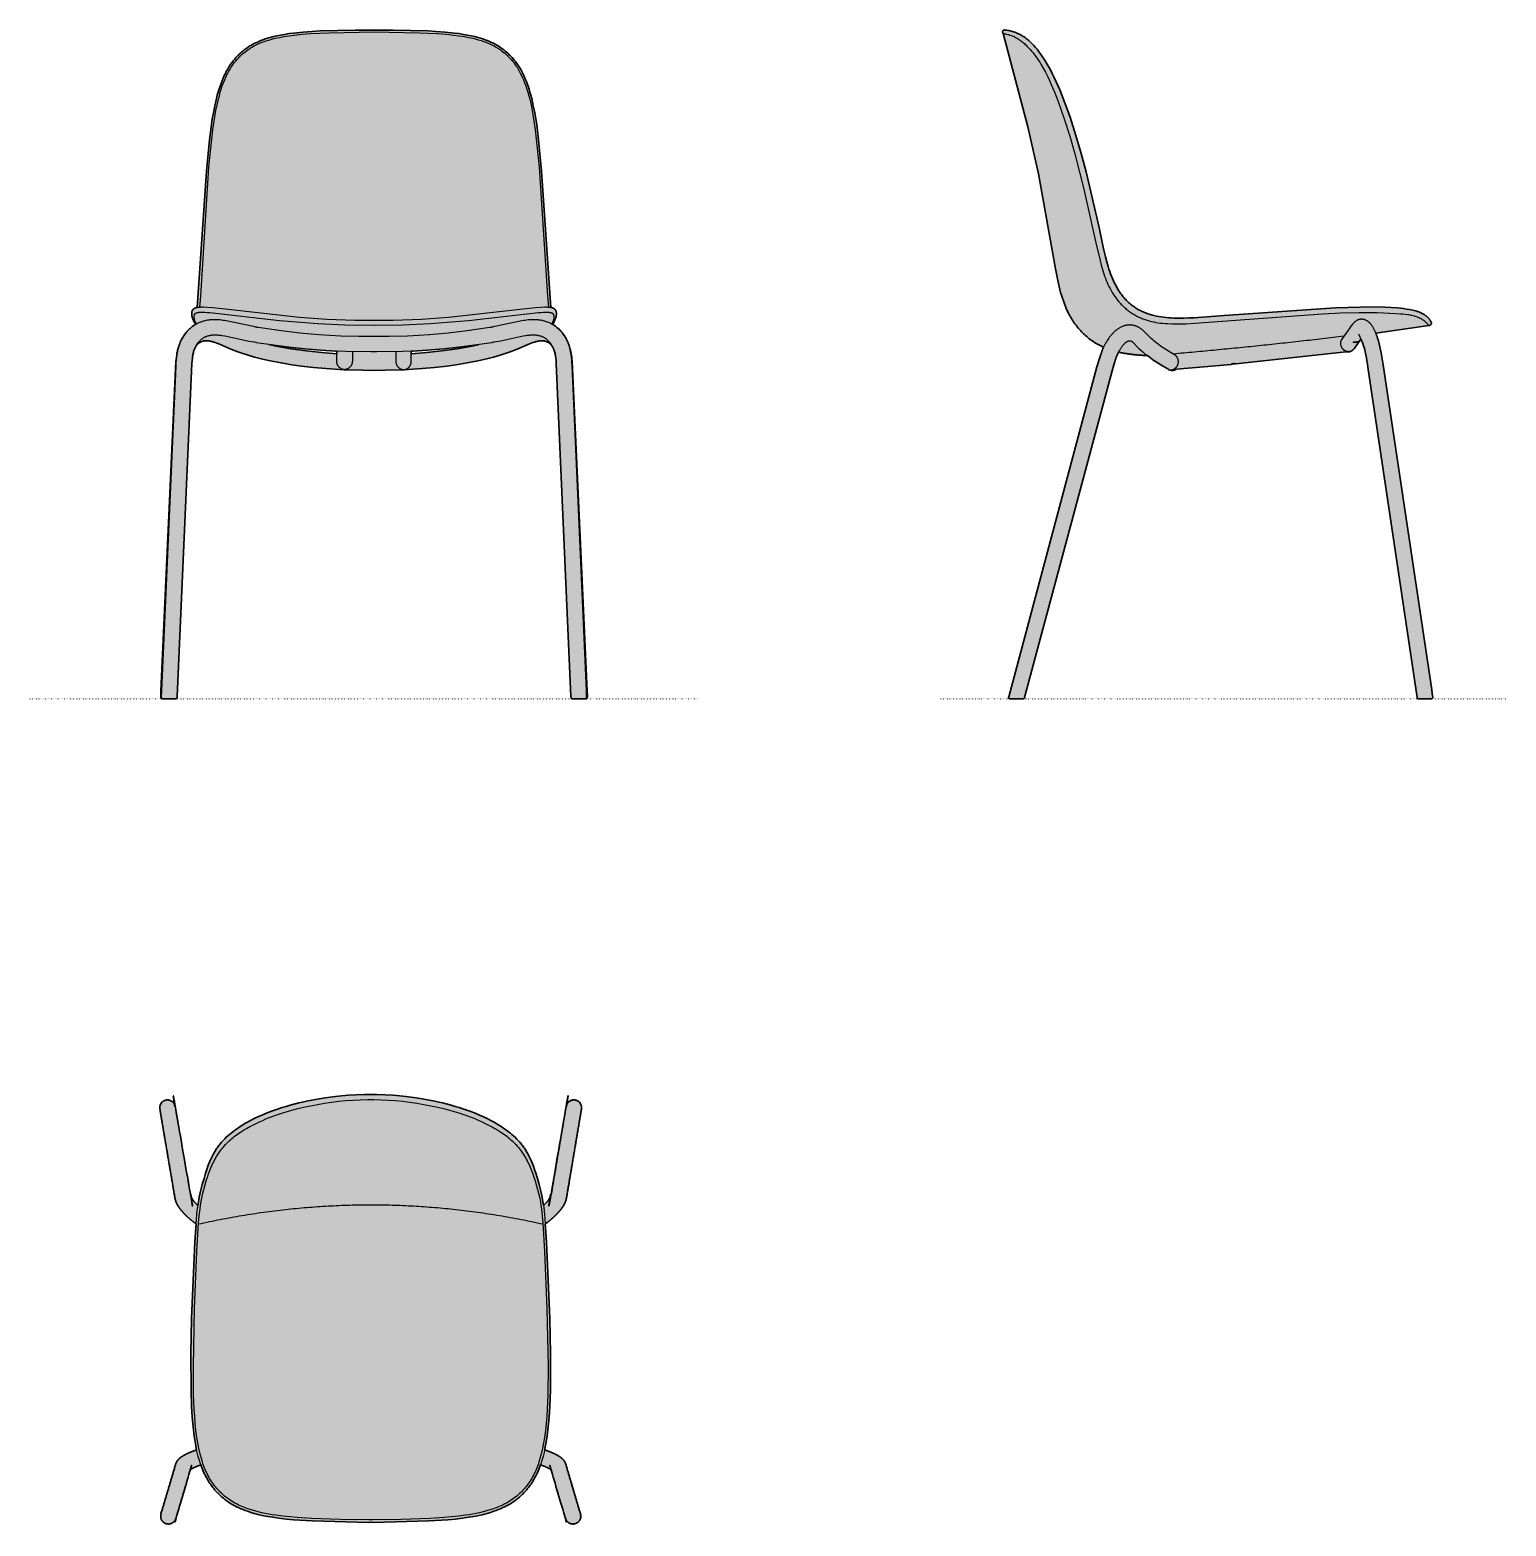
# Model space of a CAD drawing. Header units: millimetres. Extents: x 0 to 1796, y -1006 to 814.
import ezdxf

# ---------------------------------------------------------------- set-up
doc = ezdxf.new("R2010")
doc.units = ezdxf.units.MM
doc.linetypes.add('Dots', pattern=[1, 0, -1])
doc.layers.add('Blocks', color=7, linetype='Continuous')
doc.layers.add('Blocks$Fill', color=7, linetype='Continuous', true_color=0xffffff)
for name, color, linetype, lineweight, true_color in [('Blocks$Inner', 7, 'Continuous', 25, 0x007f00), ('Blocks$Outline', 7, 'Continuous', 35, 0xff3f3f), ('Groud', 7, 'Dots', 25, 0x243775)]:
    doc.layers.add(name, color=color, linetype=linetype, lineweight=lineweight, true_color=true_color)

# ---------------------------------------------------------------- blocks, each defined once
blk = doc.blocks.new('13Eighty Dining Chair Front')
at = {"layer": 'Blocks$Fill'}
h = blk.add_hatch(color=256, dxfattribs=at)
h.paths.add_polyline_path([(199.4, 423.4), (198.8, 421.3), (198.5, 420.1), (198.2, 419), (198, 417.8), (197.8, 416.5), (197.6, 415), (197.3, 411.4), (197, 408.1), (179, 3), (179, 2.2), (178.9, 1.9), (178.9, 1.8), (178.9, 1.7), (178.9, 1.6), (178.9, 1.5), (178.9, 1.5), (178.9, 1.4), (178.9, 1.4), (178.9, 1.4), (178.8, 1.4), (178.8, 1.3), (178.8, 1.3), (178.8, 1.3), (178.8, 1.3), (178.8, 1.2), (178.8, 1.2), (178.8, 1.1), (178.7, 1.1), (178.7, 1.1), (178.7, 1), (178.7, 1), (178.6, 0.9), (178.6, 0.9), (178.6, 0.8), (178.5, 0.8), (178.5, 0.8), (178.5, 0.7), (178.4, 0.7), (178.4, 0.7), (178.4, 0.6), (178.3, 0.6), (178.3, 0.5), (178.2, 0.5), (178.2, 0.5), (178.1, 0.4), (178.1, 0.4), (178.1, 0.4), (178, 0.4), (178, 0.3), (177.9, 0.3), (177.9, 0.3), (177.8, 0.2), (177.8, 0.2), (177.7, 0.2), (177.6, 0.2), (177.6, 0.2), (177.5, 0.1), (177.5, 0.1), (177.5, 0.1), (177.4, 0.1), (177.4, 0.1), (177.4, 0.1), (177.4, 0.1), (177.4, 0.1), (177.3, 0.1), (177.3, 0.1), (177.2, 0.1), (177.1, 0.1), (176.9, 0.1), (175.9, 0), (161.7, 0), (161.3, 0), (161.2, 0.1), (161.1, 0.1), (160.9, 0.1), (160.9, 0.1), (160.8, 0.1), (160.7, 0.1), (160.6, 0.1), (160.5, 0.1), (160.4, 0.2), (160.4, 0.2), (160.4, 0.2), (160.3, 0.2), (160.3, 0.2), (160.3, 0.2), (160.2, 0.2), (160.2, 0.3), (160.2, 0.3), (160.2, 0.3), (160.1, 0.3), (160.1, 0.3), (160.1, 0.3), (160, 0.3), (160, 0.4), (160, 0.4), (160, 0.4), (159.9, 0.4), (159.9, 0.4), (159.9, 0.5), (159.9, 0.5), (159.8, 0.5), (159.8, 0.5), (159.8, 0.5), (159.8, 0.6), (159.7, 0.6), (159.7, 0.6), (159.7, 0.6), (159.7, 0.7), (159.6, 0.7), (159.6, 0.7), (159.6, 0.7), (159.6, 0.8), (159.6, 0.8), (159.5, 0.8), (159.5, 0.9), (159.5, 0.9), (159.5, 0.9), (159.5, 1), (159.4, 1), (159.4, 1), (159.4, 1.1), (159.4, 1.1), (159.4, 1.1), (159.3, 1.2), (159.3, 1.2), (159.3, 1.3), (159.3, 1.3), (159.3, 1.4), (159.3, 1.4), (159.2, 1.5), (159.2, 1.5), (159.2, 1.6), (159.2, 1.7), (159.2, 1.7), (159.2, 1.8), (159.2, 1.9), (159.1, 1.9), (159.1, 2), (159.1, 2.1), (159.1, 2.3), (159.1, 2.5), (159.1, 2.8), (159.1, 3.5), (159.4, 9.9), (177.6, 411), (177.8, 413), (178.1, 415.9), (178.5, 418.2), (178.6, 419.1), (178.8, 420), (179.4, 422.7), (179.7, 424.1), (180, 425.3), (180.2, 426.1), (180.9, 428.3), (181.4, 429.9), (182.3, 432.5), (182.6, 433.2), (182.9, 433.9), (183.2, 434.7), (183.6, 435.5), (184.5, 437.3), (185.4, 439), (185.8, 439.7), (186.2, 440.4), (186.6, 441), (187.1, 441.8), (188.5, 443.7), (190, 445.7), (190.7, 446.6), (191.3, 447.3), (191.9, 447.9), (192.5, 448.5), (193, 449.1), (193.6, 449.6), (194.2, 450.2), (194.8, 450.7), (196.1, 451.8), (197.4, 452.9), (198, 453.3), (198.6, 453.8), (199.2, 454.2), (199.8, 454.5), (201, 455.3), (201.6, 455.6), (200.5, 457.2), (200.1, 457.9), (199.7, 458.6), (199.3, 459.2), (199, 459.8), (198.8, 460.4), (198.5, 460.9), (198.3, 461.4), (198.1, 461.8), (198, 462.2), (197.8, 462.6), (197.7, 463), (197.6, 463.4), (197.5, 463.7), (197.4, 464.1), (197.2, 465), (197.1, 465.4), (197, 465.8), (196.9, 466.2), (196.9, 466.6), (196.8, 467), (196.8, 467.3), (196.8, 467.7), (196.8, 468), (196.8, 468.4), (196.8, 468.7), (196.8, 469.1), (196.8, 469.4), (196.8, 469.6), (196.8, 469.8), (196.9, 470), (196.9, 470.1), (196.9, 470.5), (197, 470.9), (197.1, 471.2), (197.2, 471.5), (197.2, 471.6), (197.3, 471.8), (197.3, 471.9), (197.3, 472), (197.4, 472.1), (197.4, 472.2), (197.5, 472.3), (197.5, 472.4), (197.6, 472.5), (197.6, 472.6), (197.7, 472.7), (197.8, 472.9), (197.8, 473), (197.9, 473.1), (198, 473.2), (198.1, 473.3), (198.1, 473.4), (198.2, 473.5), (198.3, 473.6), (198.4, 473.7), (198.5, 473.8), (198.6, 473.9), (198.7, 474), (198.8, 474.1), (198.9, 474.2), (199, 474.3), (199.1, 474.4), (199.2, 474.5), (199.3, 474.6), (199.5, 474.6), (199.6, 474.7), (199.7, 474.8), (199.8, 474.9), (199.9, 474.9), (200, 475), (200.1, 475.1), (200.3, 475.1), (200.4, 475.2), (200.6, 475.3), (200.9, 475.4), (201.2, 475.5), (201.4, 475.6), (201.7, 475.7), (202, 475.8), (202.3, 475.9), (202.6, 476), (202.9, 476), (203.3, 476.1), (203.3, 476.1), (218.5, 679.9), (220.7, 698.5), (221.8, 705.4), (223.1, 712.8), (224.9, 721.5), (226.9, 730.3), (227.9, 734.4), (229, 738.1), (230.1, 741.7), (231.3, 745.2), (232.5, 748.6), (233.8, 751.9), (235.1, 755.1), (236.4, 758.1), (237.7, 760.8), (238.9, 763.2), (240.2, 765.5), (241.4, 767.5), (242.5, 769.4), (243.7, 771.2), (244.9, 773), (246.3, 774.7), (247.7, 776.5), (249.1, 778.3), (250.6, 780), (252, 781.6), (253.4, 783), (254, 783.6), (254.7, 784.3), (255.3, 784.9), (256, 785.5), (257.4, 786.7), (259, 788), (260.7, 789.4), (262.5, 790.7), (264.3, 792), (266, 793.1), (267.6, 794.2), (269.4, 795.2), (271.3, 796.3), (273.5, 797.4), (275.9, 798.5), (278.4, 799.6), (280.9, 800.7), (283.5, 801.8), (286.2, 802.7), (289.1, 803.6), (292.4, 804.6), (296.1, 805.5), (300.3, 806.5), (304.8, 807.4), (309.8, 808.3), (315.2, 809.2), (320.8, 809.9), (332.2, 811.1), (343, 811.9), (353.1, 812.4), (395.5, 813.5), (418.6, 813.5), (484.1, 812.4), (494.2, 811.9), (504.9, 811.1), (516.3, 809.9), (521.9, 809.2), (527.3, 808.3), (532.3, 807.4), (536.9, 806.5), (541, 805.5), (544.7, 804.6), (548, 803.6), (550.9, 802.7), (553.6, 801.8), (556.2, 800.7), (558.8, 799.6), (561.3, 798.5), (563.7, 797.4), (565.8, 796.3), (567.8, 795.2), (569.5, 794.2), (571.2, 793.1), (572.9, 792), (574.6, 790.7), (576.4, 789.4), (578.1, 788), (579.7, 786.7), (581.2, 785.5), (581.8, 784.9), (582.5, 784.3), (583.1, 783.6), (583.8, 783), (585.1, 781.6), (586.5, 780), (588, 778.3), (589.5, 776.5), (590.9, 774.7), (592.2, 773), (593.4, 771.2), (594.6, 769.4), (595.8, 767.5), (597, 765.5), (598.2, 763.2), (599.5, 760.8), (600.7, 758.1), (602.1, 755.1), (603.4, 751.9), (604.7, 748.6), (605.9, 745.2), (607.1, 741.7), (608.2, 738.1), (609.2, 734.4), (610.3, 730.3), (612.3, 721.5), (614, 712.8), (615.4, 705.4), (616.4, 698.5), (618.7, 679.9), (622.4, 641.7), (633.8, 476.1), (634.3, 476), (634.6, 476), (634.9, 475.9), (635.2, 475.8), (635.4, 475.7), (635.7, 475.6), (636, 475.5), (636.2, 475.4), (636.5, 475.3), (636.8, 475.2), (636.9, 475.1), (637, 475.1), (637.1, 475), (637.2, 474.9), (637.4, 474.9), (637.5, 474.8), (637.6, 474.7), (637.7, 474.6), (637.8, 474.6), (637.9, 474.5), (638, 474.4), (638.1, 474.3), (638.3, 474.2), (638.4, 474.1), (638.5, 474), (638.6, 473.9), (638.7, 473.8), (638.7, 473.7), (638.8, 473.6), (638.9, 473.5), (639, 473.4), (639.1, 473.3), (639.2, 473.2), (639.2, 473.1), (639.3, 473), (639.4, 472.9), (639.4, 472.7), (639.5, 472.6), (639.6, 472.5), (639.6, 472.4), (639.7, 472.3), (639.7, 472.2), (639.8, 472.1), (639.8, 472), (639.9, 471.9), (639.9, 471.8), (639.9, 471.6), (640, 471.5), (640.1, 471.2), (640.1, 470.9), (640.2, 470.5), (640.3, 470.1), (640.3, 470), (640.3, 469.8), (640.3, 469.6), (640.4, 469.4), (640.4, 469.1), (640.4, 468.7), (640.4, 468.4), (640.4, 468), (640.4, 467.7), (640.3, 467.3), (640.3, 467), (640.3, 466.6), (640.2, 466.2), (640.1, 465.8), (640.1, 465.4), (640, 465), (639.8, 464.1), (639.7, 463.7), (639.6, 463.4), (639.4, 463), (639.3, 462.6), (639.2, 462.2), (639, 461.8), (638.8, 461.4), (638.6, 460.9), (638.4, 460.4), (638.1, 459.8), (637.8, 459.2), (637.5, 458.6), (637.1, 457.9), (636.7, 457.2), (636.2, 456.5), (635.6, 455.6), (637.4, 454.5), (637.9, 454.2), (638.5, 453.8), (639.1, 453.3), (639.7, 452.9), (641.1, 451.8), (642.4, 450.7), (643, 450.2), (643.6, 449.6), (644.1, 449.1), (644.7, 448.5), (645.2, 447.9), (645.8, 447.3), (646.5, 446.6), (647.2, 445.7), (648.7, 443.7), (650.1, 441.8), (650.6, 441), (651, 440.4), (651.4, 439.7), (651.7, 439), (652.6, 437.3), (653.5, 435.5), (653.9, 434.7), (654.2, 433.9), (654.5, 433.2), (654.8, 432.5), (655.3, 431.1), (656.3, 428.3), (656.9, 426.1), (657.2, 425.3), (657.5, 424.1), (657.8, 422.7), (658.4, 420), (658.5, 419.1), (658.7, 418.2), (659, 415.9), (659.3, 413), (659.5, 411), (660.1, 401.6), (678, 3.5), (678, 2.8), (678, 2.5), (678, 2.3), (678, 2.1), (678, 2), (678, 1.9), (678, 1.9), (678, 1.8), (678, 1.7), (678, 1.7), (677.9, 1.6), (677.9, 1.5), (677.9, 1.5), (677.9, 1.4), (677.9, 1.4), (677.9, 1.3), (677.8, 1.3), (677.8, 1.2), (677.8, 1.2), (677.8, 1.1), (677.8, 1.1), (677.8, 1.1), (677.7, 1), (677.7, 1), (677.7, 1), (677.7, 0.9), (677.7, 0.9), (677.6, 0.9), (677.6, 0.8), (677.6, 0.8), (677.6, 0.8), (677.6, 0.7), (677.5, 0.7), (677.5, 0.7), (677.5, 0.7), (677.5, 0.6), (677.4, 0.6), (677.4, 0.6), (677.4, 0.6), (677.4, 0.5), (677.3, 0.5), (677.3, 0.5), (677.3, 0.5), (677.3, 0.5), (677.2, 0.4), (677.2, 0.4), (677.2, 0.4), (677.2, 0.4), (677.1, 0.4), (677.1, 0.3), (677.1, 0.3), (677.1, 0.3), (677, 0.3), (677, 0.3), (677, 0.3), (676.9, 0.3), (676.9, 0.2), (676.9, 0.2), (676.8, 0.2), (676.8, 0.2), (676.8, 0.2), (676.7, 0.2), (676.7, 0.2), (676.6, 0.1), (676.6, 0.1), (676.5, 0.1), (676.4, 0.1), (676.3, 0.1), (676.2, 0.1), (676.1, 0.1), (676, 0.1), (675.8, 0), (675.4, 0), (669.8, 0), (660.2, 0.1), (660, 0.1), (660, 0.1), (659.9, 0.1), (659.8, 0.1), (659.8, 0.1), (659.8, 0.1), (659.8, 0.1), (659.7, 0.1), (659.7, 0.1), (659.7, 0.1), (659.7, 0.1), (659.6, 0.1), (659.6, 0.2), (659.5, 0.2), (659.5, 0.2), (659.4, 0.2), (659.3, 0.2), (659.3, 0.3), (659.2, 0.3), (659.2, 0.3), (659.1, 0.4), (659.1, 0.4), (659, 0.4), (659, 0.4), (659, 0.5), (658.9, 0.5), (658.9, 0.5), (658.8, 0.6), (658.8, 0.6), (658.8, 0.7), (658.7, 0.7), (658.7, 0.7), (658.6, 0.8), (658.6, 0.8), (658.6, 0.8), (658.5, 0.9), (658.5, 0.9), (658.5, 1), (658.5, 1), (658.4, 1.1), (658.4, 1.1), (658.4, 1.1), (658.4, 1.2), (658.4, 1.2), (658.3, 1.3), (658.3, 1.3), (658.3, 1.3), (658.3, 1.3), (658.3, 1.4), (658.3, 1.4), (658.3, 1.4), (658.3, 1.4), (658.3, 1.5), (658.3, 1.5), (658.3, 1.6), (658.2, 1.7), (658.2, 1.8), (658.2, 1.9), (658.2, 2.2), (658.1, 3), (640.1, 408.1), (639.9, 411.4), (639.5, 415), (639.3, 416.5), (639.1, 417.8), (638.9, 419), (638.7, 420.1), (638.4, 421.3), (638, 422.5), (637.8, 423.4), (637.1, 425.2), (637, 425.5), (636.9, 425.8), (636.8, 426), (636.7, 426.2), (636.2, 427.1), (635.9, 427.5), (635.7, 428), (635.4, 428.5), (635.1, 429), (634.8, 429.4), (634.5, 429.8), (634.2, 430.2), (633.9, 430.5), (633.7, 430.8), (633.4, 431.1), (633.1, 431.4), (632.8, 431.7), (632.5, 432), (632.2, 432.3), (631.8, 432.6), (631.5, 432.8), (631.1, 433.1), (630.7, 433.4), (630.6, 433.5), (630.4, 433.6), (630.2, 433.7), (630, 433.8), (629.8, 433.9), (629.6, 434), (629.3, 434.1), (629.1, 434.3), (628.6, 434.5), (628.1, 434.7), (627.5, 434.9), (627.1, 435), (626.7, 435.2), (626.5, 435.2), (626.4, 435.3), (626.3, 435.3), (626.1, 435.3), (625.8, 435.4), (625.6, 435.4), (625.2, 435.5), (624.9, 435.5), (624.6, 435.6), (624.2, 435.6), (623.8, 435.6), (623.4, 435.6), (622.9, 435.6), (622.4, 435.6), (621.9, 435.6), (621.4, 435.6), (620.9, 435.6), (620.4, 435.5), (620, 435.5), (619.5, 435.4), (619, 435.3), (617.8, 435.1), (617.2, 435), (616.5, 434.8), (615.8, 434.7), (615.1, 434.5), (614.4, 434.2), (613.6, 434), (611.8, 433.3), (609.7, 432.6), (607.5, 431.7), (592.7, 425.3), (584.3, 422.2), (580.5, 420.9), (571.8, 418.1), (563.8, 415.8), (555.8, 413.7), (544.8, 411.2), (531.8, 408.7), (518.6, 406.5), (507, 404.8), (492.1, 403.1), (477.2, 401.8), (454.8, 400.3), (432.1, 399.7), (418.6, 399.6), (382.4, 400.3), (360, 401.8), (345, 403.1), (330.2, 404.8), (318.6, 406.5), (305.4, 408.7), (292.4, 411.2), (281.3, 413.7), (273.3, 415.8), (265.4, 418.1), (256.7, 420.9), (252.9, 422.2), (244.5, 425.3), (229.6, 431.7), (227.4, 432.6), (225.4, 433.3), (223.6, 434), (222.8, 434.2), (222, 434.5), (221.3, 434.7), (220.6, 434.8), (220, 435), (219.3, 435.1), (218.1, 435.3), (217.6, 435.4), (217.2, 435.5), (216.7, 435.5), (216.3, 435.6), (215.8, 435.6), (215.3, 435.6), (214.7, 435.6), (214.2, 435.6), (213.8, 435.6), (213.4, 435.6), (213, 435.6), (212.6, 435.6), (212.2, 435.5), (211.9, 435.5), (211.6, 435.4), (211.3, 435.4), (211, 435.3), (210.9, 435.3), (210.8, 435.3), (210.6, 435.2), (210.4, 435.2), (210.1, 435), (209.6, 434.9), (209.1, 434.7), (208.6, 434.5), (208, 434.3), (207.8, 434.1), (207.6, 434), (207.4, 433.9), (207.2, 433.8), (207, 433.7), (206.8, 433.6), (206.6, 433.5), (206.4, 433.4), (206, 433.1), (205.7, 432.8), (205.3, 432.6), (205, 432.3), (204.6, 432), (204.3, 431.7), (204, 431.4), (203.8, 431.1), (203.5, 430.8), (203.2, 430.5), (203, 430.2), (202.7, 429.8), (202.4, 429.4), (202.1, 429), (201.8, 428.5), (201.5, 428), (201.2, 427.5), (200.9, 427.1), (200.5, 426.2), (200.4, 426), (200.3, 425.8), (200.2, 425.5), (200, 425.2), (199.7, 424.4)], flags=0)
h.paths.add_polyline_path([(290.7, 430.9), (317.4, 425.9), (336, 423.2), (354.6, 421.2), (373.2, 419.8), (373.2, 422.9), (354.2, 424), (333.9, 425.7), (315, 427.7), (290.7, 430.9)], flags=0)
h.paths.add_polyline_path([(546.4, 430.9), (522.1, 427.7), (503.3, 425.7), (482.9, 424), (465.7, 423), (463.9, 422.9), (463.9, 419.8), (501.2, 423.2), (519.7, 425.9), (538.1, 429.2)], flags=0)
at = {"layer": 'Blocks$Inner'}
for points in [[(203.3, 476.1), (214.7, 641.7), (218.5, 679.9), (220.7, 698.5), (221.8, 705.4), (223.1, 712.8), (224.9, 721.5), (226.9, 730.3), (227.9, 734.4), (229, 738.1), (230.1, 741.7), (231.3, 745.2), (232.5, 748.6), (233.8, 751.9), (235.1, 755.1), (236.4, 758.1), (237.7, 760.8), (238.9, 763.2), (240.2, 765.5), (241.4, 767.5), (242.5, 769.4), (243.7, 771.2), (244.9, 773), (246.3, 774.7), (247.7, 776.5), (249.1, 778.3), (250.6, 780), (252, 781.6), (253.4, 783), (254, 783.6), (254.7, 784.3), (255.3, 784.9), (256, 785.5), (257.4, 786.7), (259, 788), (260.7, 789.4), (262.5, 790.7), (264.3, 792), (266, 793.1), (267.6, 794.2), (269.4, 795.2), (271.3, 796.3), (273.5, 797.4), (275.9, 798.5), (278.4, 799.6), (280.9, 800.7), (283.5, 801.8), (286.2, 802.7), (289.1, 803.6), (292.4, 804.6), (296.1, 805.5), (300.3, 806.5), (304.8, 807.4), (309.8, 808.3), (315.2, 809.2), (320.8, 809.9), (332.2, 811.1), (343, 811.9), (353.1, 812.4), (395.5, 813.5), (418.6, 813.5), (441.7, 813.5), (484.1, 812.4), (494.2, 811.9), (504.9, 811.1), (516.3, 809.9), (521.9, 809.2), (527.3, 808.3), (532.3, 807.4), (536.9, 806.5), (541, 805.5), (544.7, 804.6), (548, 803.6), (550.9, 802.7), (553.6, 801.8), (556.2, 800.7), (558.8, 799.6), (561.3, 798.5), (563.7, 797.4), (565.8, 796.3), (567.8, 795.2), (569.5, 794.2), (571.2, 793.1), (572.9, 792), (574.6, 790.7), (576.4, 789.4), (578.1, 788), (579.7, 786.7), (581.2, 785.5), (581.8, 784.9), (582.5, 784.3), (583.1, 783.6), (583.8, 783), (585.1, 781.6), (586.5, 780), (588, 778.3), (589.5, 776.5), (590.9, 774.7), (592.2, 773), (593.4, 771.2), (594.6, 769.4), (595.8, 767.5), (597, 765.5), (598.2, 763.2), (599.5, 760.8), (600.7, 758.1), (602.1, 755.1), (603.4, 751.9), (604.7, 748.6), (605.9, 745.2), (607.1, 741.7), (608.2, 738.1), (609.2, 734.4), (610.3, 730.3), (612.3, 721.5), (614, 712.8), (615.4, 705.4), (616.4, 698.5), (618.7, 679.9), (622.4, 641.7), (633.8, 476.1)], [(206.5, 476.5), (207.7, 489.7), (217.8, 646.7), (222.5, 692.3), (226.3, 715.8), (228.1, 724.4), (229.2, 729.3), (230.4, 733.7), (231.5, 737.9), (232.7, 741.8), (234, 745.6), (235.4, 749.3), (236.9, 752.8), (238.3, 756.2), (239.3, 758.4), (240.7, 761.2), (242.1, 763.7), (243.4, 766), (244.7, 768.2), (246, 770.1), (247.3, 772), (248.8, 773.9), (250.4, 775.9), (252, 777.8), (253.6, 779.5), (255, 781.1), (255.7, 781.8), (256.4, 782.4), (257.1, 783.1), (257.8, 783.7), (258.7, 784.5), (259.7, 785.3), (261.5, 786.8), (263.4, 788.3), (265.3, 789.7), (266.4, 790.4), (267.3, 791), (268.2, 791.6), (269.1, 792.2), (270.1, 792.7), (272.1, 793.8), (274.4, 795), (277, 796.3), (279.7, 797.5), (282.5, 798.7), (283.9, 799.2), (285.4, 799.8), (286.9, 800.3), (288.4, 800.8), (291.8, 801.8), (294.3, 802.5), (298.5, 803.5), (303.4, 804.6), (308.7, 805.6), (315.4, 806.7), (321.6, 807.5), (331.1, 808.5), (341.8, 809.3), (363.8, 810.3), (418.6, 811.2), (473.4, 810.3), (495.4, 809.3), (506.1, 808.5), (515.6, 807.5), (521.8, 806.7), (528.4, 805.6), (533.8, 804.6), (538.6, 803.5), (542.9, 802.5), (545.4, 801.8), (548.8, 800.8), (550.3, 800.3), (551.8, 799.8), (553.2, 799.2), (554.6, 798.7), (557.4, 797.5), (560.1, 796.3), (562.7, 795), (565.1, 793.8), (567.1, 792.7), (568, 792.2), (568.9, 791.6), (569.8, 791), (570.7, 790.4), (571.8, 789.7), (573.7, 788.3), (575.7, 786.8), (577.5, 785.3), (578.4, 784.5), (579.4, 783.7), (580.1, 783.1), (580.8, 782.4), (581.5, 781.8), (582.2, 781.1), (583.6, 779.5), (585.2, 777.8), (586.8, 775.9), (588.4, 773.9), (589.8, 772), (591.2, 770.1), (592.5, 768.2), (593.8, 766), (595.1, 763.7), (596.4, 761.2), (597.8, 758.4), (598.9, 756.2), (600.3, 752.8), (601.7, 749.3), (603.1, 745.6), (604.4, 741.8), (605.6, 737.9), (606.8, 733.7), (607.9, 729.3), (609.1, 724.4), (610.9, 715.8), (614.6, 692.3), (619.4, 646.7), (629.5, 489.7), (630.7, 476.5)], [(201.6, 455.6), (201, 456.5), (200.5, 457.2), (200.1, 457.9), (199.7, 458.6), (199.3, 459.2), (199, 459.8), (198.8, 460.4), (198.5, 460.9), (198.3, 461.4), (198.1, 461.8), (198, 462.2), (197.8, 462.6), (197.7, 463), (197.6, 463.4), (197.5, 463.7), (197.4, 464.1), (197.2, 465), (197.1, 465.4), (197, 465.8), (196.9, 466.2), (196.9, 466.6), (196.8, 467), (196.8, 467.3), (196.8, 467.7), (196.8, 468), (196.8, 468.4), (196.8, 468.7), (196.8, 469.1), (196.8, 469.4), (196.8, 469.6), (196.8, 469.8), (196.9, 470), (196.9, 470.1), (196.9, 470.5), (197, 470.9), (197.1, 471.2), (197.2, 471.5), (197.2, 471.6), (197.3, 471.8), (197.3, 471.9), (197.3, 472), (197.4, 472.1), (197.4, 472.2), (197.5, 472.3), (197.5, 472.4), (197.6, 472.5), (197.6, 472.6), (197.7, 472.7), (197.8, 472.9), (197.8, 473), (197.9, 473.1), (198, 473.2), (198.1, 473.3), (198.1, 473.4), (198.2, 473.5), (198.3, 473.6), (198.4, 473.7), (198.5, 473.8), (198.6, 473.9), (198.7, 474), (198.8, 474.1), (198.9, 474.2), (199, 474.3), (199.1, 474.4), (199.2, 474.5), (199.3, 474.6), (199.5, 474.6), (199.6, 474.7), (199.7, 474.8), (199.8, 474.9), (199.9, 474.9), (200, 475), (200.1, 475.1), (200.3, 475.1), (200.4, 475.2), (200.6, 475.3), (200.9, 475.4), (201.2, 475.5), (201.4, 475.6), (201.7, 475.7), (202, 475.8), (202.3, 475.9), (202.6, 476), (202.9, 476), (203.3, 476.1), (203.7, 476.2), (204.2, 476.3), (204.7, 476.4), (205.7, 476.5), (206.7, 476.6), (207.5, 476.6), (208.4, 476.7), (210.5, 476.7), (211.4, 476.7), (215.6, 476.5), (222.3, 476), (237.4, 474.4), (327.9, 464.2), (361.1, 462), (395.1, 460.7), (418.6, 460.6), (442, 460.7), (476.1, 462), (509.2, 464.2), (599.8, 474.4), (614.8, 476), (621.6, 476.5), (625.8, 476.7), (626.6, 476.7), (628.7, 476.7), (629.6, 476.6), (630.4, 476.6), (631.4, 476.5), (632.5, 476.4), (633, 476.3), (633.4, 476.2), (633.9, 476.1), (634.3, 476), (634.6, 476), (634.9, 475.9), (635.2, 475.8), (635.4, 475.7), (635.7, 475.6), (636, 475.5), (636.2, 475.4), (636.5, 475.3), (636.8, 475.2), (636.9, 475.1), (637, 475.1), (637.1, 475), (637.2, 474.9), (637.4, 474.9), (637.5, 474.8), (637.6, 474.7), (637.7, 474.6), (637.8, 474.6), (637.9, 474.5), (638, 474.4), (638.1, 474.3), (638.3, 474.2), (638.4, 474.1), (638.5, 474), (638.6, 473.9), (638.7, 473.8), (638.7, 473.7), (638.8, 473.6), (638.9, 473.5), (639, 473.4), (639.1, 473.3), (639.2, 473.2), (639.2, 473.1), (639.3, 473), (639.4, 472.9), (639.4, 472.7), (639.5, 472.6), (639.6, 472.5), (639.6, 472.4), (639.7, 472.3), (639.7, 472.2), (639.8, 472.1), (639.8, 472), (639.9, 471.9), (639.9, 471.8), (639.9, 471.6), (640, 471.5), (640.1, 471.2), (640.1, 470.9), (640.2, 470.5), (640.3, 470.1), (640.3, 470), (640.3, 469.8), (640.3, 469.6), (640.4, 469.4), (640.4, 469.1), (640.4, 468.7), (640.4, 468.4), (640.4, 468), (640.4, 467.7), (640.3, 467.3), (640.3, 467), (640.3, 466.6), (640.2, 466.2), (640.1, 465.8), (640.1, 465.4), (640, 465), (639.8, 464.1), (639.7, 463.7), (639.6, 463.4), (639.4, 463), (639.3, 462.6), (639.2, 462.2), (639, 461.8), (638.8, 461.4), (638.6, 460.9), (638.4, 460.4), (638.1, 459.8), (637.8, 459.2), (637.5, 458.6), (637.1, 457.9), (636.7, 457.2), (636.2, 456.5), (635.6, 455.6)], [(634.6, 456.2), (634.7, 456.2), (634.7, 456.2), (634.8, 456.3), (634.8, 456.3), (634.9, 456.4), (634.9, 456.4), (635, 456.5), (635, 456.6), (635.1, 456.6), (635.2, 456.7), (635.2, 456.8), (635.3, 456.9), (635.4, 457), (635.4, 457.1), (635.5, 457.3), (635.6, 457.4), (635.8, 457.8), (636, 458.2), (636.2, 458.7), (636.4, 459), (636.6, 459.6), (636.9, 460.3), (637.1, 461), (637.2, 461.4), (637.3, 461.9), (637.5, 462.4), (637.6, 462.9), (637.6, 463.4), (637.7, 463.6), (637.7, 463.8), (637.8, 464.2), (637.8, 464.4), (637.8, 464.6), (637.8, 464.8), (637.8, 465.1), (637.8, 465.2), (637.8, 465.4), (637.8, 465.5), (637.7, 465.6), (637.7, 465.8), (637.7, 465.9), (637.7, 466), (637.7, 466.1), (637.7, 466.2), (637.6, 466.3), (637.6, 466.5), (637.6, 466.6), (637.5, 466.7), (637.5, 466.8), (637.4, 466.9), (637.4, 467), (637.4, 467.1), (637.3, 467.2), (637.3, 467.3), (637.2, 467.3), (637.2, 467.4), (637.2, 467.4), (637.1, 467.5), (637.1, 467.6), (637, 467.7), (637, 467.7), (636.9, 467.8), (636.8, 467.9), (636.8, 468), (636.7, 468.1), (636.6, 468.1), (636.5, 468.2), (636.4, 468.3), (636.3, 468.4), (636.2, 468.5), (636.1, 468.5), (636, 468.6), (635.9, 468.7), (635.7, 468.8), (635.6, 468.8), (635.5, 468.9), (635.4, 468.9), (635.2, 469), (635, 469.1), (634.8, 469.2), (634.7, 469.2), (634.5, 469.3), (634.2, 469.4), (633.9, 469.4), (633.6, 469.5), (633.3, 469.6), (633, 469.6), (632.7, 469.7), (632.4, 469.7), (632.1, 469.8), (631.2, 469.9), (630.9, 469.9), (629.6, 470), (628.9, 470), (627.9, 470), (626.5, 470), (624.5, 469.9), (621.5, 469.7), (618.5, 469.5), (533.6, 459.9), (486.8, 456.1), (454.1, 454.6), (418.6, 454.1), (418.6, 454.1), (418.5, 454.1), (383.1, 454.6), (350.3, 456.1), (303.6, 459.9), (218.7, 469.5), (215.6, 469.7), (212.6, 469.9), (210.7, 470), (209.2, 470), (208.2, 470), (207.6, 470), (206.2, 469.9), (205.9, 469.9), (205.1, 469.8), (204.7, 469.7), (204.4, 469.7), (204.1, 469.6), (203.8, 469.6), (203.5, 469.5), (203.2, 469.4), (202.9, 469.4), (202.7, 469.3), (202.5, 469.2), (202.3, 469.2), (202.2, 469.1), (202, 469), (201.8, 468.9), (201.7, 468.9), (201.5, 468.8), (201.4, 468.8), (201.3, 468.7), (201.2, 468.6), (201.1, 468.5), (201, 468.5), (200.9, 468.4), (200.8, 468.3), (200.7, 468.2), (200.6, 468.1), (200.5, 468.1), (200.4, 468), (200.3, 467.9), (200.2, 467.8), (200.2, 467.7), (200.1, 467.7), (200.1, 467.6), (200, 467.5), (200, 467.4), (199.9, 467.4), (199.9, 467.3), (199.9, 467.3), (199.8, 467.2), (199.8, 467.1), (199.8, 467), (199.7, 466.9), (199.7, 466.8), (199.6, 466.7), (199.6, 466.6), (199.6, 466.5), (199.5, 466.3), (199.5, 466.2), (199.5, 466.1), (199.5, 466), (199.4, 465.9), (199.4, 465.8), (199.4, 465.6), (199.4, 465.5), (199.4, 465.4), (199.4, 465.2), (199.4, 465.1), (199.4, 464.8), (199.4, 464.6), (199.4, 464.4), (199.4, 464.2), (199.4, 463.8), (199.5, 463.6), (199.5, 463.4), (199.6, 462.9), (199.7, 462.4), (199.8, 461.9), (199.9, 461.4), (200.1, 461), (200.3, 460.3), (200.6, 459.6), (200.8, 459), (200.9, 458.7), (201.1, 458.2), (201.4, 457.8), (201.6, 457.4), (201.6, 457.3), (201.7, 457.1), (201.8, 457), (201.9, 456.9), (201.9, 456.8), (202, 456.7), (202, 456.6), (202.1, 456.6), (202.2, 456.5), (202.2, 456.4), (202.3, 456.4), (202.3, 456.3), (202.4, 456.3), (202.4, 456.2), (202.5, 456.2), (202.5, 456.2)], [(163.5, 0), (162.3, 0), (162.1, 0), (162, 0), (161.8, 0), (161.7, 0.1), (161.6, 0.1), (161.6, 0.1), (161.6, 0.1), (161.5, 0.1), (161.5, 0.1), (161.4, 0.1), (161.4, 0.1), (161.4, 0.1), (161.3, 0.1), (161.3, 0.2), (161.3, 0.2), (161.2, 0.2), (161.2, 0.2), (161.2, 0.2), (161.1, 0.2), (161.1, 0.3), (161.1, 0.3), (161, 0.3), (160.9, 0.4), (160.9, 0.4), (160.8, 0.5), (160.7, 0.5), (160.7, 0.6), (160.6, 0.6), (160.6, 0.6), (160.6, 0.6), (160.6, 0.7), (160.5, 0.7), (160.5, 0.7), (160.5, 0.7), (160.5, 0.8), (160.4, 0.8), (160.4, 0.8), (160.4, 0.8), (160.4, 0.9), (160.4, 0.9), (160.3, 0.9), (160.3, 0.9), (160.3, 1), (160.3, 1), (160.3, 1), (160.3, 1.1), (160.2, 1.1), (160.2, 1.1), (160.2, 1.2), (160.2, 1.2), (160.2, 1.2), (160.2, 1.3), (160.2, 1.3), (160.1, 1.3), (160.1, 1.4), (160.1, 1.4), (160.1, 1.4), (160.1, 1.5), (160.1, 1.5), (160.1, 1.6), (160.1, 1.6), (160.1, 1.6), (160.1, 1.7), (160.1, 1.7), (160, 1.7), (160, 1.8), (160, 1.9), (160, 2.3), (160.3, 9.9), (177.8, 405.1), (177.9, 408.6), (178.1, 412), (178.5, 415.5), (178.9, 418.9), (179.5, 422.3), (180.2, 425.7)], [(199.3, 423.2), (199.7, 424.4), (200, 425.2), (200.2, 425.5), (200.3, 425.8), (200.4, 426), (200.5, 426.2), (200.9, 427.1), (201.2, 427.5), (201.5, 428), (201.8, 428.5), (202.1, 429), (202.4, 429.4), (202.7, 429.8), (203, 430.2), (203.2, 430.5), (203.5, 430.8), (203.8, 431.1), (204, 431.4), (204.3, 431.7), (204.6, 432), (205, 432.3), (205.3, 432.6), (205.7, 432.8), (206, 433.1), (206.4, 433.4), (206.6, 433.5), (206.8, 433.6), (207, 433.7), (207.2, 433.8), (207.4, 433.9), (207.6, 434), (207.8, 434.1), (208, 434.3), (208.6, 434.5), (209.1, 434.7), (209.6, 434.9), (210.1, 435), (210.4, 435.2), (210.6, 435.2), (210.8, 435.3), (210.9, 435.3), (211, 435.3), (211.3, 435.4), (211.6, 435.4), (211.9, 435.5), (212.2, 435.5), (212.6, 435.6), (213, 435.6), (213.4, 435.6), (213.8, 435.6), (214.2, 435.6), (214.7, 435.6), (215.3, 435.6), (215.8, 435.6), (216.3, 435.6), (216.7, 435.5), (217.2, 435.5), (217.6, 435.4), (218.1, 435.3), (219.3, 435.1), (220, 435), (220.6, 434.8), (221.3, 434.7), (222, 434.5), (222.8, 434.2), (223.6, 434), (225.4, 433.3), (227.4, 432.6), (229.6, 431.7), (244.5, 425.3), (252.9, 422.2), (256.7, 420.9), (265.4, 418.1), (273.3, 415.8), (281.3, 413.7), (292.4, 411.2), (305.4, 408.7), (318.6, 406.5), (330.2, 404.8), (345, 403.1), (360, 401.8), (382.4, 400.3), (405, 399.7), (418.6, 399.6), (432.1, 399.7), (454.8, 400.3), (477.2, 401.8), (492.1, 403.1), (507, 404.8), (518.6, 406.5), (531.8, 408.7), (544.8, 411.2), (555.8, 413.7), (563.8, 415.8), (571.8, 418.1), (580.5, 420.9), (584.3, 422.2), (592.7, 425.3), (607.5, 431.7), (609.7, 432.6), (611.8, 433.3), (613.6, 434), (614.4, 434.2), (615.1, 434.5), (615.8, 434.7), (616.5, 434.8), (617.2, 435), (617.8, 435.1), (619, 435.3), (619.5, 435.4), (620, 435.5), (620.4, 435.5), (620.9, 435.6), (621.4, 435.6), (621.9, 435.6), (622.4, 435.6), (622.9, 435.6), (623.4, 435.6), (623.8, 435.6), (624.2, 435.6), (624.6, 435.6), (624.9, 435.5), (625.2, 435.5), (625.6, 435.4), (625.8, 435.4), (626.1, 435.3), (626.3, 435.3), (626.4, 435.3), (626.5, 435.2), (626.7, 435.2), (627.1, 435), (627.5, 434.9), (628.1, 434.7), (628.6, 434.5), (629.1, 434.3), (629.3, 434.1), (629.6, 434), (629.8, 433.9), (630, 433.8), (630.2, 433.7), (630.4, 433.6), (630.6, 433.5), (630.7, 433.4), (631.1, 433.1), (631.5, 432.8), (631.8, 432.6), (632.2, 432.3), (632.5, 432), (632.8, 431.7), (633.1, 431.4), (633.4, 431.1), (633.7, 430.8), (633.9, 430.5), (634.2, 430.2), (634.5, 429.8), (634.8, 429.4), (635.1, 429), (635.4, 428.5), (635.7, 428), (635.9, 427.5), (636.2, 427.1), (636.7, 426.2), (636.8, 426), (636.9, 425.8), (637, 425.5), (637.1, 425.2), (637.4, 424.4), (637.8, 423.2)], [(290.7, 430.9), (299, 429.2), (317.4, 425.9), (336, 423.2), (354.6, 421.2), (373.3, 419.8)], [(392.2, 422.3), (392.2, 410.8), (392.2, 410.3), (392.1, 409.9), (392.1, 409.5), (392, 409.1), (392, 408.9), (392, 408.7), (391.9, 408.5), (391.9, 408.3), (391.8, 408.2), (391.8, 408), (391.7, 407.8), (391.7, 407.6), (391.6, 407.5), (391.6, 407.3), (391.5, 407.1), (391.4, 407), (391.4, 406.8), (391.3, 406.6), (391.2, 406.5), (391.1, 406.3), (391, 406.1), (390.9, 405.9), (390.8, 405.7), (390.7, 405.5), (390.5, 405.2), (390.2, 404.8), (390.1, 404.6), (390, 404.4), (389.8, 404.3), (389.7, 404.1), (389.6, 403.9), (389.5, 403.8), (389.3, 403.7), (389.2, 403.5), (389.1, 403.4), (389, 403.3), (388.7, 403), (388.4, 402.8), (388.2, 402.6), (387.9, 402.4), (387.6, 402.2), (387.4, 402), (387.1, 401.9), (386.9, 401.7), (386.7, 401.6), (386.5, 401.5), (386.3, 401.4), (386.2, 401.3), (385.8, 401.2), (385.4, 401), (385.3, 401), (385.1, 400.9), (385, 400.9), (384.8, 400.8), (384.4, 400.7), (384, 400.6), (383.8, 400.6), (383.6, 400.5), (383.4, 400.5), (383.2, 400.5), (382.8, 400.4), (382.6, 400.4), (382.5, 400.4), (382.4, 400.4), (382.3, 400.4), (382.3, 400.4), (382.2, 400.4), (382.2, 400.4), (382.2, 400.4), (382.1, 400.4), (382.1, 400.4), (382, 400.4), (381.9, 400.4), (381.7, 400.5), (381.5, 400.5), (381.2, 400.6), (380.9, 400.6), (380.6, 400.7), (380.3, 400.8), (379.8, 401), (379.5, 401.1), (379.4, 401.2), (379.2, 401.2), (379.1, 401.3), (378.9, 401.4), (378.7, 401.5), (378.5, 401.6), (378.3, 401.8), (378, 401.9), (377.8, 402.1), (377.6, 402.2), (377.4, 402.4), (377.2, 402.5), (377, 402.6), (376.9, 402.8), (376.7, 402.9), (376.5, 403.1), (376.2, 403.4), (376.1, 403.5), (375.9, 403.6), (375.8, 403.8), (375.7, 404), (375.4, 404.3), (375.1, 404.7), (375, 404.9), (374.9, 405.1), (374.8, 405.2), (374.7, 405.4), (374.6, 405.5), (374.5, 405.7), (374.4, 405.8), (374.3, 406), (374.2, 406.2), (374.1, 406.4), (374, 406.8), (373.9, 407), (373.8, 407.1), (373.7, 407.5), (373.6, 407.8), (373.6, 407.9), (373.6, 408), (373.5, 408.4), (373.4, 408.7), (373.3, 409.1), (373.3, 409.4), (373.3, 409.8), (373.2, 410.1), (373.2, 410.5), (373.2, 423)], [(444.9, 422.3), (445, 410.8), (445, 410.3), (445, 409.9), (445.1, 409.5), (445.1, 409.1), (445.2, 408.9), (445.2, 408.7), (445.2, 408.5), (445.3, 408.3), (445.3, 408.2), (445.4, 408), (445.4, 407.8), (445.5, 407.6), (445.5, 407.5), (445.6, 407.3), (445.6, 407.1), (445.7, 407), (445.8, 406.8), (445.9, 406.6), (445.9, 406.5), (446, 406.3), (446.1, 406.1), (446.2, 405.9), (446.3, 405.7), (446.4, 405.5), (446.7, 405.2), (446.9, 404.8), (447.1, 404.6), (447.2, 404.4), (447.3, 404.3), (447.4, 404.1), (447.6, 403.9), (447.7, 403.8), (447.8, 403.7), (447.9, 403.5), (448.1, 403.4), (448.2, 403.3), (448.5, 403), (448.7, 402.8), (449, 402.6), (449.3, 402.4), (449.5, 402.2), (449.8, 402), (450, 401.9), (450.3, 401.7), (450.5, 401.6), (450.6, 401.5), (450.8, 401.4), (451, 401.3), (451.4, 401.2), (451.7, 401), (451.9, 401), (452, 400.9), (452.2, 400.9), (452.4, 400.8), (452.7, 400.7), (453.1, 400.6), (453.3, 400.6), (453.5, 400.5), (453.7, 400.5), (453.9, 400.5), (454.3, 400.4), (454.5, 400.4), (454.7, 400.4), (454.8, 400.4), (454.8, 400.4), (454.9, 400.4), (454.9, 400.4), (454.9, 400.4), (455, 400.4), (455, 400.4), (455.1, 400.4), (455.2, 400.4), (455.2, 400.4), (455.4, 400.5), (455.7, 400.5), (455.9, 400.6), (456.2, 400.6), (456.5, 400.7), (456.9, 400.8), (457.4, 401), (457.6, 401.1), (457.8, 401.2), (457.9, 401.2), (458.1, 401.3), (458.3, 401.4), (458.4, 401.5), (458.7, 401.6), (458.9, 401.8), (459.1, 401.9), (459.4, 402.1), (459.6, 402.2), (459.8, 402.4), (460, 402.5), (460.1, 402.6), (460.3, 402.8), (460.4, 402.9), (460.7, 403.1), (461, 403.4), (461.1, 403.5), (461.2, 403.6), (461.3, 403.8), (461.5, 404), (461.8, 404.3), (462.1, 404.7), (462.2, 404.9), (462.3, 405.1), (462.4, 405.2), (462.5, 405.4), (462.6, 405.5), (462.7, 405.7), (462.8, 405.8), (462.8, 406), (462.9, 406.2), (463, 406.4), (463.2, 406.8), (463.3, 407), (463.3, 407.1), (463.4, 407.5), (463.5, 407.8), (463.6, 407.9), (463.6, 408), (463.7, 408.4), (463.7, 408.7), (463.8, 409.1), (463.9, 409.4), (463.9, 409.8), (463.9, 410.1), (463.9, 410.5), (463.9, 423)], [(546.4, 430.9), (538.1, 429.2), (519.7, 425.9), (501.2, 423.2), (482.6, 421.2), (463.9, 419.8)], [(673.7, 0), (674.9, 0), (675.1, 0), (675.2, 0), (675.3, 0), (675.4, 0.1), (675.5, 0.1), (675.6, 0.1), (675.6, 0.1), (675.6, 0.1), (675.7, 0.1), (675.7, 0.1), (675.8, 0.1), (675.8, 0.1), (675.8, 0.1), (675.9, 0.2), (675.9, 0.2), (675.9, 0.2), (676, 0.2), (676, 0.2), (676, 0.2), (676.1, 0.3), (676.1, 0.3), (676.2, 0.3), (676.2, 0.4), (676.3, 0.4), (676.4, 0.5), (676.4, 0.5), (676.5, 0.6), (676.5, 0.6), (676.5, 0.6), (676.6, 0.6), (676.6, 0.7), (676.6, 0.7), (676.6, 0.7), (676.7, 0.7), (676.7, 0.8), (676.7, 0.8), (676.7, 0.8), (676.8, 0.8), (676.8, 0.9), (676.8, 0.9), (676.8, 0.9), (676.8, 0.9), (676.8, 1), (676.9, 1), (676.9, 1), (676.9, 1.1), (676.9, 1.1), (676.9, 1.1), (676.9, 1.2), (677, 1.2), (677, 1.2), (677, 1.3), (677, 1.3), (677, 1.3), (677, 1.4), (677, 1.4), (677, 1.4), (677.1, 1.5), (677.1, 1.5), (677.1, 1.6), (677.1, 1.6), (677.1, 1.6), (677.1, 1.7), (677.1, 1.7), (677.1, 1.7), (677.1, 1.8), (677.1, 1.9), (677.1, 2.3), (676.8, 9.9), (659.4, 405.1), (659.3, 408.6), (659, 412), (658.7, 415.5), (658.2, 418.9), (657.7, 422.3), (657, 425.7)]]:
    blk.add_lwpolyline(points, dxfattribs=at)
blk.add_lwpolyline([(418.6, 422.1), (415.2, 422), (384.1, 422.5), (371.5, 423), (354.2, 424), (333.9, 425.7), (315, 427.7), (290.7, 430.9), (275.5, 433.2), (275, 433.3), (274.6, 433.4), (273.1, 433.8), (272.7, 433.8), (272.2, 433.9), (269.6, 434.3), (266.5, 434.9), (237.1, 441.1), (233.9, 441.7), (232.5, 441.9), (231.2, 442.1), (229.9, 442.2), (228.6, 442.4), (227.3, 442.5), (226, 442.5), (224.8, 442.5), (224.1, 442.5), (223.5, 442.5), (222.9, 442.5), (222.3, 442.4), (221.6, 442.3), (221, 442.3), (220.4, 442.2), (219.7, 442.1), (219.1, 442), (218.5, 441.8), (217.8, 441.7), (217.2, 441.5), (216.6, 441.4), (216, 441.2), (215.4, 441), (214.8, 440.8), (214.2, 440.5), (213.6, 440.3), (213.1, 440), (212.5, 439.8), (212, 439.5), (211.4, 439.2), (210.9, 438.9), (210.4, 438.6), (209.9, 438.3), (209.4, 437.9), (208.9, 437.6), (208.4, 437.2), (208, 436.9), (207.5, 436.5), (207.1, 436.1), (206.7, 435.7), (206.2, 435.3), (205.8, 434.9), (205.4, 434.4), (205.1, 434), (204.7, 433.6), (204.3, 433.1), (204, 432.7), (203.7, 432.3), (203.4, 431.9), (203.1, 431.4), (202.8, 431), (202.5, 430.5), (202.2, 430), (202, 429.5), (201.7, 429), (201.4, 428.5), (200.9, 427.3), (200.4, 426.1), (200.1, 425.5), (199.9, 424.9), (199.5, 423.7), (199.1, 422.5), (198.8, 421.3), (198.5, 420.1), (198.2, 419), (198, 417.8), (197.8, 416.5), (197.6, 415), (197.3, 411.4), (197, 408.1), (179, 3), (179, 2.2), (178.9, 1.9), (178.9, 1.8), (178.9, 1.7), (178.9, 1.6), (178.9, 1.5), (178.9, 1.5), (178.9, 1.4), (178.9, 1.4), (178.9, 1.4), (178.8, 1.4), (178.8, 1.3), (178.8, 1.3), (178.8, 1.3), (178.8, 1.3), (178.8, 1.2), (178.8, 1.2), (178.8, 1.1), (178.7, 1.1), (178.7, 1.1), (178.7, 1), (178.7, 1), (178.6, 0.9), (178.6, 0.9), (178.6, 0.8), (178.5, 0.8), (178.5, 0.8), (178.5, 0.7), (178.4, 0.7), (178.4, 0.7), (178.4, 0.6), (178.3, 0.6), (178.3, 0.5), (178.2, 0.5), (178.2, 0.5), (178.1, 0.4), (178.1, 0.4), (178.1, 0.4), (178, 0.4), (178, 0.3), (177.9, 0.3), (177.9, 0.3), (177.8, 0.2), (177.8, 0.2), (177.7, 0.2), (177.6, 0.2), (177.6, 0.2), (177.5, 0.1), (177.5, 0.1), (177.5, 0.1), (177.4, 0.1), (177.4, 0.1), (177.4, 0.1), (177.4, 0.1), (177.4, 0.1), (177.3, 0.1), (177.3, 0.1), (177.2, 0.1), (177.1, 0.1), (176.9, 0.1), (175.9, 0), (167.4, 0), (161.7, 0), (161.3, 0), (161.2, 0.1), (161.1, 0.1), (160.9, 0.1), (160.9, 0.1), (160.8, 0.1), (160.7, 0.1), (160.6, 0.1), (160.5, 0.1), (160.4, 0.2), (160.4, 0.2), (160.4, 0.2), (160.3, 0.2), (160.3, 0.2), (160.3, 0.2), (160.2, 0.2), (160.2, 0.3), (160.2, 0.3), (160.2, 0.3), (160.1, 0.3), (160.1, 0.3), (160.1, 0.3), (160, 0.3), (160, 0.4), (160, 0.4), (160, 0.4), (159.9, 0.4), (159.9, 0.4), (159.9, 0.5), (159.9, 0.5), (159.8, 0.5), (159.8, 0.5), (159.8, 0.5), (159.8, 0.6), (159.7, 0.6), (159.7, 0.6), (159.7, 0.6), (159.7, 0.7), (159.6, 0.7), (159.6, 0.7), (159.6, 0.7), (159.6, 0.8), (159.6, 0.8), (159.5, 0.8), (159.5, 0.9), (159.5, 0.9), (159.5, 0.9), (159.5, 1), (159.4, 1), (159.4, 1), (159.4, 1.1), (159.4, 1.1), (159.4, 1.1), (159.3, 1.2), (159.3, 1.2), (159.3, 1.3), (159.3, 1.3), (159.3, 1.4), (159.3, 1.4), (159.2, 1.5), (159.2, 1.5), (159.2, 1.6), (159.2, 1.7), (159.2, 1.7), (159.2, 1.8), (159.2, 1.9), (159.1, 1.9), (159.1, 2), (159.1, 2.1), (159.1, 2.3), (159.1, 2.5), (159.1, 2.8), (159.1, 3.5), (159.4, 9.9), (177.1, 401.6), (177.6, 411), (177.8, 413), (178.1, 415.9), (178.5, 418.2), (178.6, 419.1), (178.8, 420), (179.4, 422.7), (179.7, 424.1), (180, 425.3), (180.2, 426.1), (180.9, 428.3), (181.4, 429.9), (181.8, 431.1), (182.3, 432.5), (182.6, 433.2), (182.9, 433.9), (183.2, 434.7), (183.6, 435.5), (184.5, 437.3), (185.4, 439), (185.8, 439.7), (186.2, 440.4), (186.6, 441), (187.1, 441.8), (188.5, 443.7), (190, 445.7), (190.7, 446.6), (191.3, 447.3), (191.9, 447.9), (192.5, 448.5), (193, 449.1), (193.6, 449.6), (194.2, 450.2), (194.8, 450.7), (196.1, 451.8), (197.4, 452.9), (198, 453.3), (198.6, 453.8), (199.2, 454.2), (199.8, 454.5), (201, 455.3), (202.1, 456), (202.8, 456.3), (203.4, 456.6), (204.1, 457), (204.8, 457.3), (205.7, 457.7), (206.6, 458.1), (207.5, 458.5), (208.5, 458.8), (209.4, 459.1), (210.4, 459.4), (211.3, 459.7), (212.3, 460), (213.3, 460.2), (214.3, 460.5), (215.3, 460.7), (216.3, 460.9), (217.4, 461), (218.4, 461.2), (219.4, 461.3), (220.4, 461.4), (221.3, 461.5), (222.2, 461.5), (223.9, 461.6), (225.6, 461.6), (227.4, 461.5), (229.3, 461.4), (231.2, 461.3), (233, 461.1), (234.7, 460.8), (236.6, 460.5), (238.7, 460.1), (271.8, 453.2), (274.1, 452.6), (274.9, 452.5), (275.2, 452.4), (275.6, 452.4), (275.9, 452.3), (277.8, 452.1), (305.4, 447.9), (328.3, 445.3), (351.3, 443.3), (378.1, 441.8), (400.1, 441.1), (418.6, 441.1), (437, 441.1), (459.1, 441.8), (485.9, 443.3), (508.8, 445.3), (531.8, 447.9), (559.4, 452.1), (561.2, 452.3), (561.6, 452.4), (561.9, 452.4), (562.3, 452.5), (563, 452.6), (565.3, 453.2), (598.4, 460.1), (600.5, 460.5), (602.4, 460.8), (604.2, 461.1), (605.9, 461.3), (607.9, 461.4), (609.8, 461.5), (611.6, 461.6), (613.3, 461.6), (615, 461.5), (615.8, 461.5), (616.8, 461.4), (617.7, 461.3), (618.7, 461.2), (619.8, 461), (620.8, 460.9), (621.9, 460.7), (622.9, 460.5), (623.9, 460.2), (624.9, 460), (625.9, 459.7), (626.8, 459.4), (627.7, 459.1), (628.7, 458.8), (629.6, 458.5), (630.6, 458.1), (631.5, 457.7), (632.3, 457.3), (633.1, 457), (633.8, 456.6), (634.4, 456.3), (635, 456), (636.2, 455.3), (637.4, 454.5), (637.9, 454.2), (638.5, 453.8), (639.1, 453.3), (639.7, 452.9), (641.1, 451.8), (642.4, 450.7), (643, 450.2), (643.6, 449.6), (644.1, 449.1), (644.7, 448.5), (645.2, 447.9), (645.8, 447.3), (646.5, 446.6), (647.2, 445.7), (648.7, 443.7), (650.1, 441.8), (650.6, 441), (651, 440.4), (651.4, 439.7), (651.7, 439), (652.6, 437.3), (653.5, 435.5), (653.9, 434.7), (654.2, 433.9), (654.5, 433.2), (654.8, 432.5), (655.3, 431.1), (655.7, 429.9), (656.3, 428.3), (656.9, 426.1), (657.2, 425.3), (657.5, 424.1), (657.8, 422.7), (658.4, 420), (658.5, 419.1), (658.7, 418.2), (659, 415.9), (659.3, 413), (659.5, 411), (660.1, 401.6), (677.8, 9.9), (678, 3.5), (678, 2.8), (678, 2.5), (678, 2.3), (678, 2.1), (678, 2), (678, 1.9), (678, 1.9), (678, 1.8), (678, 1.7), (678, 1.7), (677.9, 1.6), (677.9, 1.5), (677.9, 1.5), (677.9, 1.4), (677.9, 1.4), (677.9, 1.3), (677.8, 1.3), (677.8, 1.2), (677.8, 1.2), (677.8, 1.1), (677.8, 1.1), (677.8, 1.1), (677.7, 1), (677.7, 1), (677.7, 1), (677.7, 0.9), (677.7, 0.9), (677.6, 0.9), (677.6, 0.8), (677.6, 0.8), (677.6, 0.8), (677.6, 0.7), (677.5, 0.7), (677.5, 0.7), (677.5, 0.7), (677.5, 0.6), (677.4, 0.6), (677.4, 0.6), (677.4, 0.6), (677.4, 0.5), (677.3, 0.5), (677.3, 0.5), (677.3, 0.5), (677.3, 0.5), (677.2, 0.4), (677.2, 0.4), (677.2, 0.4), (677.2, 0.4), (677.1, 0.4), (677.1, 0.3), (677.1, 0.3), (677.1, 0.3), (677, 0.3), (677, 0.3), (677, 0.3), (676.9, 0.3), (676.9, 0.2), (676.9, 0.2), (676.8, 0.2), (676.8, 0.2), (676.8, 0.2), (676.7, 0.2), (676.7, 0.2), (676.6, 0.1), (676.6, 0.1), (676.5, 0.1), (676.4, 0.1), (676.3, 0.1), (676.2, 0.1), (676.1, 0.1), (676, 0.1), (675.8, 0), (675.4, 0), (669.8, 0), (661.3, 0), (660.2, 0.1), (660, 0.1), (660, 0.1), (659.9, 0.1), (659.8, 0.1), (659.8, 0.1), (659.8, 0.1), (659.8, 0.1), (659.7, 0.1), (659.7, 0.1), (659.7, 0.1), (659.7, 0.1), (659.6, 0.1), (659.6, 0.2), (659.5, 0.2), (659.5, 0.2), (659.4, 0.2), (659.3, 0.2), (659.3, 0.3), (659.2, 0.3), (659.2, 0.3), (659.1, 0.4), (659.1, 0.4), (659, 0.4), (659, 0.4), (659, 0.5), (658.9, 0.5), (658.9, 0.5), (658.8, 0.6), (658.8, 0.6), (658.8, 0.7), (658.7, 0.7), (658.7, 0.7), (658.6, 0.8), (658.6, 0.8), (658.6, 0.8), (658.5, 0.9), (658.5, 0.9), (658.5, 1), (658.5, 1), (658.4, 1.1), (658.4, 1.1), (658.4, 1.1), (658.4, 1.2), (658.4, 1.2), (658.3, 1.3), (658.3, 1.3), (658.3, 1.3), (658.3, 1.3), (658.3, 1.4), (658.3, 1.4), (658.3, 1.4), (658.3, 1.4), (658.3, 1.5), (658.3, 1.5), (658.3, 1.6), (658.2, 1.7), (658.2, 1.8), (658.2, 1.9), (658.2, 2.2), (658.1, 3), (640.1, 408.1), (639.9, 411.4), (639.5, 415), (639.3, 416.5), (639.1, 417.8), (638.9, 419), (638.7, 420.1), (638.4, 421.3), (638, 422.5), (637.7, 423.7), (637.2, 424.9), (637, 425.5), (636.8, 426.1), (636.3, 427.3), (635.7, 428.5), (635.5, 429), (635.2, 429.5), (634.9, 430), (634.6, 430.5), (634.4, 431), (634.1, 431.4), (633.8, 431.9), (633.5, 432.3), (633.2, 432.7), (632.8, 433.1), (632.5, 433.6), (632.1, 434), (631.7, 434.4), (631.3, 434.9), (630.9, 435.3), (630.5, 435.7), (630.1, 436.1), (629.6, 436.5), (629.2, 436.9), (628.7, 437.2), (628.2, 437.6), (627.8, 437.9), (627.3, 438.3), (626.8, 438.6), (626.3, 438.9), (625.7, 439.2), (625.2, 439.5), (624.7, 439.8), (624.1, 440), (623.5, 440.3), (623, 440.5), (622.4, 440.8), (621.8, 441), (621.2, 441.2), (620.6, 441.4), (619.9, 441.5), (619.3, 441.7), (618.7, 441.8), (618, 442), (617.4, 442.1), (616.8, 442.2), (616.1, 442.3), (615.5, 442.3), (614.9, 442.4), (614.3, 442.5), (613.6, 442.5), (613, 442.5), (612.4, 442.5), (611.1, 442.5), (609.9, 442.5), (608.6, 442.4), (607.2, 442.2), (605.9, 442.1), (604.6, 441.9), (603.3, 441.7), (600.1, 441.1), (570.7, 434.9), (567.6, 434.3), (565, 433.9), (564.5, 433.8), (564, 433.8), (562.5, 433.4), (562.2, 433.3), (561.7, 433.2), (546.4, 430.9), (522.1, 427.7), (503.3, 425.7), (482.9, 424), (465.7, 423), (453, 422.5), (422, 422)], close=True, dxfattribs=at)
at = {"layer": 'Blocks$Outline'}
for points in [[(203.3, 476.1), (214.7, 641.7), (218.5, 679.9), (220.7, 698.5), (221.8, 705.4), (223.1, 712.8), (224.9, 721.5), (226.9, 730.3), (227.9, 734.4), (229, 738.1), (230.1, 741.7), (231.3, 745.2), (232.5, 748.6), (233.8, 751.9), (235.1, 755.1), (236.4, 758.1), (237.7, 760.8), (238.9, 763.2), (240.2, 765.5), (241.4, 767.5), (242.5, 769.4), (243.7, 771.2), (244.9, 773), (246.3, 774.7), (247.7, 776.5), (249.1, 778.3), (250.6, 780), (252, 781.6), (253.4, 783), (254, 783.6), (254.7, 784.3), (255.3, 784.9), (256, 785.5), (257.4, 786.7), (259, 788), (260.7, 789.4), (262.5, 790.7), (264.3, 792), (266, 793.1), (267.6, 794.2), (269.4, 795.2), (271.3, 796.3), (273.5, 797.4), (275.9, 798.5), (278.4, 799.6), (280.9, 800.7), (283.5, 801.8), (286.2, 802.7), (289.1, 803.6), (292.4, 804.6), (296.1, 805.5), (300.3, 806.5), (304.8, 807.4), (309.8, 808.3), (315.2, 809.2), (320.8, 809.9), (332.2, 811.1), (343, 811.9), (353.1, 812.4), (395.5, 813.5), (418.6, 813.5)], [(418.6, 813.5), (441.7, 813.5), (484.1, 812.4), (494.2, 811.9), (504.9, 811.1), (516.3, 809.9), (521.9, 809.2), (527.3, 808.3), (532.3, 807.4), (536.9, 806.5), (541, 805.5), (544.7, 804.6), (548, 803.6), (550.9, 802.7), (553.6, 801.8), (556.2, 800.7), (558.8, 799.6), (561.3, 798.5), (563.7, 797.4), (565.8, 796.3), (567.8, 795.2), (569.5, 794.2), (571.2, 793.1), (572.9, 792), (574.6, 790.7), (576.4, 789.4), (578.1, 788), (579.7, 786.7), (581.2, 785.5), (581.8, 784.9), (582.5, 784.3), (583.1, 783.6), (583.8, 783), (585.1, 781.6), (586.5, 780), (588, 778.3), (589.5, 776.5), (590.9, 774.7), (592.2, 773), (593.4, 771.2), (594.6, 769.4), (595.8, 767.5), (597, 765.5), (598.2, 763.2), (599.5, 760.8), (600.7, 758.1), (602.1, 755.1), (603.4, 751.9), (604.7, 748.6), (605.9, 745.2), (607.1, 741.7), (608.2, 738.1), (609.2, 734.4), (610.3, 730.3), (612.3, 721.5), (614, 712.8), (615.4, 705.4), (616.4, 698.5), (618.7, 679.9), (622.4, 641.7), (633.8, 476.1)], [(201.6, 455.6), (201, 456.5), (200.5, 457.2), (200.1, 457.9), (199.7, 458.6), (199.3, 459.2), (199, 459.8), (198.8, 460.4), (198.5, 460.9), (198.3, 461.4), (198.1, 461.8), (198, 462.2), (197.8, 462.6), (197.7, 463), (197.6, 463.4), (197.5, 463.7), (197.4, 464.1), (197.2, 465), (197.1, 465.4), (197, 465.8), (196.9, 466.2), (196.9, 466.6), (196.8, 467), (196.8, 467.3), (196.8, 467.7), (196.8, 468), (196.8, 468.4), (196.8, 468.7), (196.8, 469.1), (196.8, 469.4), (196.8, 469.6), (196.8, 469.8), (196.9, 470), (196.9, 470.1), (196.9, 470.5), (197, 470.9), (197.1, 471.2), (197.2, 471.5), (197.2, 471.6), (197.3, 471.8), (197.3, 471.9), (197.3, 472), (197.4, 472.1), (197.4, 472.2), (197.5, 472.3), (197.5, 472.4), (197.6, 472.5), (197.6, 472.6), (197.7, 472.7), (197.8, 472.9), (197.8, 473), (197.9, 473.1), (198, 473.2), (198.1, 473.3), (198.1, 473.4), (198.2, 473.5), (198.3, 473.6), (198.4, 473.7), (198.5, 473.8), (198.6, 473.9), (198.7, 474), (198.8, 474.1), (198.9, 474.2), (199, 474.3), (199.1, 474.4), (199.2, 474.5), (199.3, 474.6), (199.5, 474.6), (199.6, 474.7), (199.7, 474.8), (199.8, 474.9), (199.9, 474.9), (200, 475), (200.1, 475.1), (200.3, 475.1), (200.4, 475.2), (200.6, 475.3), (200.9, 475.4), (201.2, 475.5), (201.4, 475.6), (201.7, 475.7), (202, 475.8), (202.3, 475.9), (202.6, 476), (202.9, 476), (203.3, 476.1), (203.3, 476.1)], [(633.8, 476.1), (633.9, 476.1), (634.3, 476), (634.6, 476), (634.9, 475.9), (635.2, 475.8), (635.4, 475.7), (635.7, 475.6), (636, 475.5), (636.2, 475.4), (636.5, 475.3), (636.8, 475.2), (636.9, 475.1), (637, 475.1), (637.1, 475), (637.2, 474.9), (637.4, 474.9), (637.5, 474.8), (637.6, 474.7), (637.7, 474.6), (637.8, 474.6), (637.9, 474.5), (638, 474.4), (638.1, 474.3), (638.3, 474.2), (638.4, 474.1), (638.5, 474), (638.6, 473.9), (638.7, 473.8), (638.7, 473.7), (638.8, 473.6), (638.9, 473.5), (639, 473.4), (639.1, 473.3), (639.2, 473.2), (639.2, 473.1), (639.3, 473), (639.4, 472.9), (639.4, 472.7), (639.5, 472.6), (639.6, 472.5), (639.6, 472.4), (639.7, 472.3), (639.7, 472.2), (639.8, 472.1), (639.8, 472), (639.9, 471.9), (639.9, 471.8), (639.9, 471.6), (640, 471.5), (640.1, 471.2), (640.1, 470.9), (640.2, 470.5), (640.3, 470.1), (640.3, 470), (640.3, 469.8), (640.3, 469.6), (640.4, 469.4), (640.4, 469.1), (640.4, 468.7), (640.4, 468.4), (640.4, 468), (640.4, 467.7), (640.3, 467.3), (640.3, 467), (640.3, 466.6), (640.2, 466.2), (640.1, 465.8), (640.1, 465.4), (640, 465), (639.8, 464.1), (639.7, 463.7), (639.6, 463.4), (639.4, 463), (639.3, 462.6), (639.2, 462.2), (639, 461.8), (638.8, 461.4), (638.6, 460.9), (638.4, 460.4), (638.1, 459.8), (637.8, 459.2), (637.5, 458.6), (637.1, 457.9), (636.7, 457.2), (636.2, 456.5), (635.6, 455.6)], [(199.4, 423.4), (199.1, 422.5), (198.8, 421.3), (198.5, 420.1), (198.2, 419), (198, 417.8), (197.8, 416.5), (197.6, 415), (197.3, 411.4), (197, 408.1), (179, 3), (179, 2.2), (178.9, 1.9), (178.9, 1.8), (178.9, 1.7), (178.9, 1.6), (178.9, 1.5), (178.9, 1.5), (178.9, 1.4), (178.9, 1.4), (178.9, 1.4), (178.8, 1.4), (178.8, 1.3), (178.8, 1.3), (178.8, 1.3), (178.8, 1.3), (178.8, 1.2), (178.8, 1.2), (178.8, 1.1), (178.7, 1.1), (178.7, 1.1), (178.7, 1), (178.7, 1), (178.6, 0.9), (178.6, 0.9), (178.6, 0.8), (178.5, 0.8), (178.5, 0.8), (178.5, 0.7), (178.4, 0.7), (178.4, 0.7), (178.4, 0.6), (178.3, 0.6), (178.3, 0.5), (178.2, 0.5), (178.2, 0.5), (178.1, 0.4), (178.1, 0.4), (178.1, 0.4), (178, 0.4), (178, 0.3), (177.9, 0.3), (177.9, 0.3), (177.8, 0.2), (177.8, 0.2), (177.7, 0.2), (177.6, 0.2), (177.6, 0.2), (177.5, 0.1), (177.5, 0.1), (177.5, 0.1), (177.4, 0.1), (177.4, 0.1), (177.4, 0.1), (177.4, 0.1), (177.4, 0.1), (177.3, 0.1), (177.3, 0.1), (177.2, 0.1), (177.1, 0.1), (176.9, 0.1), (175.9, 0), (167.4, 0), (161.7, 0), (161.3, 0), (161.2, 0.1), (161.1, 0.1), (160.9, 0.1), (160.9, 0.1), (160.8, 0.1), (160.7, 0.1), (160.6, 0.1), (160.5, 0.1), (160.4, 0.2), (160.4, 0.2), (160.4, 0.2), (160.3, 0.2), (160.3, 0.2), (160.3, 0.2), (160.2, 0.2), (160.2, 0.3), (160.2, 0.3), (160.2, 0.3), (160.1, 0.3), (160.1, 0.3), (160.1, 0.3), (160, 0.3), (160, 0.4), (160, 0.4), (160, 0.4), (159.9, 0.4), (159.9, 0.4), (159.9, 0.5), (159.9, 0.5), (159.8, 0.5), (159.8, 0.5), (159.8, 0.5), (159.8, 0.6), (159.7, 0.6), (159.7, 0.6), (159.7, 0.6), (159.7, 0.7), (159.6, 0.7), (159.6, 0.7), (159.6, 0.7), (159.6, 0.8), (159.6, 0.8), (159.5, 0.8), (159.5, 0.9), (159.5, 0.9), (159.5, 0.9), (159.5, 1), (159.4, 1), (159.4, 1), (159.4, 1.1), (159.4, 1.1), (159.4, 1.1), (159.3, 1.2), (159.3, 1.2), (159.3, 1.3), (159.3, 1.3), (159.3, 1.4), (159.3, 1.4), (159.2, 1.5), (159.2, 1.5), (159.2, 1.6), (159.2, 1.7), (159.2, 1.7), (159.2, 1.8), (159.2, 1.9), (159.1, 1.9), (159.1, 2), (159.1, 2.1), (159.1, 2.3), (159.1, 2.5), (159.1, 2.8), (159.1, 3.5), (159.4, 9.9), (177.1, 401.6), (177.6, 411), (177.8, 413), (178.1, 415.9), (178.5, 418.2), (178.6, 419.1), (178.8, 420), (179.4, 422.7), (179.7, 424.1), (180, 425.3), (180.2, 426.1), (180.9, 428.3), (181.4, 429.9), (181.8, 431.1), (182.3, 432.5), (182.6, 433.2), (182.9, 433.9), (183.2, 434.7), (183.6, 435.5), (184.5, 437.3), (185.4, 439), (185.8, 439.7), (186.2, 440.4), (186.6, 441), (187.1, 441.8), (188.5, 443.7), (190, 445.7), (190.7, 446.6), (191.3, 447.3), (191.9, 447.9), (192.5, 448.5), (193, 449.1), (193.6, 449.6), (194.2, 450.2), (194.8, 450.7), (196.1, 451.8), (197.4, 452.9), (198, 453.3), (198.6, 453.8), (199.2, 454.2), (199.8, 454.5), (201, 455.3), (201.6, 455.6)], [(635.6, 455.6), (636.2, 455.3), (637.4, 454.5), (637.9, 454.2), (638.5, 453.8), (639.1, 453.3), (639.7, 452.9), (641.1, 451.8), (642.4, 450.7), (643, 450.2), (643.6, 449.6), (644.1, 449.1), (644.7, 448.5), (645.2, 447.9), (645.8, 447.3), (646.5, 446.6), (647.2, 445.7), (648.7, 443.7), (650.1, 441.8), (650.6, 441), (651, 440.4), (651.4, 439.7), (651.7, 439), (652.6, 437.3), (653.5, 435.5), (653.9, 434.7), (654.2, 433.9), (654.5, 433.2), (654.8, 432.5), (655.3, 431.1), (655.7, 429.9), (656.3, 428.3), (656.9, 426.1), (657.2, 425.3), (657.5, 424.1), (657.8, 422.7), (658.4, 420), (658.5, 419.1), (658.7, 418.2), (659, 415.9), (659.3, 413), (659.5, 411), (660.1, 401.6), (677.8, 9.9), (678, 3.5), (678, 2.8), (678, 2.5), (678, 2.3), (678, 2.1), (678, 2), (678, 1.9), (678, 1.9), (678, 1.8), (678, 1.7), (678, 1.7), (677.9, 1.6), (677.9, 1.5), (677.9, 1.5), (677.9, 1.4), (677.9, 1.4), (677.9, 1.3), (677.8, 1.3), (677.8, 1.2), (677.8, 1.2), (677.8, 1.1), (677.8, 1.1), (677.8, 1.1), (677.7, 1), (677.7, 1), (677.7, 1), (677.7, 0.9), (677.7, 0.9), (677.6, 0.9), (677.6, 0.8), (677.6, 0.8), (677.6, 0.8), (677.6, 0.7), (677.5, 0.7), (677.5, 0.7), (677.5, 0.7), (677.5, 0.6), (677.4, 0.6), (677.4, 0.6), (677.4, 0.6), (677.4, 0.5), (677.3, 0.5), (677.3, 0.5), (677.3, 0.5), (677.3, 0.5), (677.2, 0.4), (677.2, 0.4), (677.2, 0.4), (677.2, 0.4), (677.1, 0.4), (677.1, 0.3), (677.1, 0.3), (677.1, 0.3), (677, 0.3), (677, 0.3), (677, 0.3), (676.9, 0.3), (676.9, 0.2), (676.9, 0.2), (676.8, 0.2), (676.8, 0.2), (676.8, 0.2), (676.7, 0.2), (676.7, 0.2), (676.6, 0.1), (676.6, 0.1), (676.5, 0.1), (676.4, 0.1), (676.3, 0.1), (676.2, 0.1), (676.1, 0.1), (676, 0.1), (675.8, 0), (675.4, 0), (669.8, 0), (661.3, 0), (660.2, 0.1), (660, 0.1), (660, 0.1), (659.9, 0.1), (659.8, 0.1), (659.8, 0.1), (659.8, 0.1), (659.8, 0.1), (659.7, 0.1), (659.7, 0.1), (659.7, 0.1), (659.7, 0.1), (659.6, 0.1), (659.6, 0.2), (659.5, 0.2), (659.5, 0.2), (659.4, 0.2), (659.3, 0.2), (659.3, 0.3), (659.2, 0.3), (659.2, 0.3), (659.1, 0.4), (659.1, 0.4), (659, 0.4), (659, 0.4), (659, 0.5), (658.9, 0.5), (658.9, 0.5), (658.8, 0.6), (658.8, 0.6), (658.8, 0.7), (658.7, 0.7), (658.7, 0.7), (658.6, 0.8), (658.6, 0.8), (658.6, 0.8), (658.5, 0.9), (658.5, 0.9), (658.5, 1), (658.5, 1), (658.4, 1.1), (658.4, 1.1), (658.4, 1.1), (658.4, 1.2), (658.4, 1.2), (658.3, 1.3), (658.3, 1.3), (658.3, 1.3), (658.3, 1.3), (658.3, 1.4), (658.3, 1.4), (658.3, 1.4), (658.3, 1.4), (658.3, 1.5), (658.3, 1.5), (658.3, 1.6), (658.2, 1.7), (658.2, 1.8), (658.2, 1.9), (658.2, 2.2), (658.1, 3), (640.1, 408.1), (639.9, 411.4), (639.5, 415), (639.3, 416.5), (639.1, 417.8), (638.9, 419), (638.7, 420.1), (638.4, 421.3), (638, 422.5), (637.8, 423.4)], [(418.6, 399.6), (405, 399.7), (382.4, 400.3), (360, 401.8), (345, 403.1), (330.2, 404.8), (318.6, 406.5), (305.4, 408.7), (292.4, 411.2), (281.3, 413.7), (273.3, 415.8), (265.4, 418.1), (256.7, 420.9), (252.9, 422.2), (244.5, 425.3), (229.6, 431.7), (227.4, 432.6), (225.4, 433.3), (223.6, 434), (222.8, 434.2), (222, 434.5), (221.3, 434.7), (220.6, 434.8), (220, 435), (219.3, 435.1), (218.1, 435.3), (217.6, 435.4), (217.2, 435.5), (216.7, 435.5), (216.3, 435.6), (215.8, 435.6), (215.3, 435.6), (214.7, 435.6), (214.2, 435.6), (213.8, 435.6), (213.4, 435.6), (213, 435.6), (212.6, 435.6), (212.2, 435.5), (211.9, 435.5), (211.6, 435.4), (211.3, 435.4), (211, 435.3), (210.9, 435.3), (210.8, 435.3), (210.6, 435.2), (210.4, 435.2), (210.1, 435), (209.6, 434.9), (209.1, 434.7), (208.6, 434.5), (208, 434.3), (207.8, 434.1), (207.6, 434), (207.4, 433.9), (207.2, 433.8), (207, 433.7), (206.8, 433.6), (206.6, 433.5), (206.4, 433.4), (206, 433.1), (205.7, 432.8), (205.3, 432.6), (205, 432.3), (204.6, 432), (204.3, 431.7), (204, 431.4), (203.8, 431.1), (203.5, 430.8), (203.2, 430.5), (203, 430.2), (202.7, 429.8), (202.4, 429.4), (202.1, 429), (201.8, 428.5), (201.5, 428), (201.2, 427.5), (200.9, 427.1), (200.5, 426.2), (200.4, 426), (200.3, 425.8), (200.2, 425.5), (200, 425.2), (199.7, 424.4), (199.4, 423.4)], [(290.7, 430.9), (299, 429.2), (317.4, 425.9), (336, 423.2), (354.6, 421.2), (373.2, 419.8)], [(373.2, 422.9), (371.5, 423), (354.2, 424), (333.9, 425.7), (315, 427.7), (290.7, 430.9), (290.7, 430.9)], [(373.2, 419.8), (373.2, 422.9)], [(637.8, 423.4), (637.4, 424.4), (637.1, 425.2), (637, 425.5), (636.9, 425.8), (636.8, 426), (636.7, 426.2), (636.2, 427.1), (635.9, 427.5), (635.7, 428), (635.4, 428.5), (635.1, 429), (634.8, 429.4), (634.5, 429.8), (634.2, 430.2), (633.9, 430.5), (633.7, 430.8), (633.4, 431.1), (633.1, 431.4), (632.8, 431.7), (632.5, 432), (632.2, 432.3), (631.8, 432.6), (631.5, 432.8), (631.1, 433.1), (630.7, 433.4), (630.6, 433.5), (630.4, 433.6), (630.2, 433.7), (630, 433.8), (629.8, 433.9), (629.6, 434), (629.3, 434.1), (629.1, 434.3), (628.6, 434.5), (628.1, 434.7), (627.5, 434.9), (627.1, 435), (626.7, 435.2), (626.5, 435.2), (626.4, 435.3), (626.3, 435.3), (626.1, 435.3), (625.8, 435.4), (625.6, 435.4), (625.2, 435.5), (624.9, 435.5), (624.6, 435.6), (624.2, 435.6), (623.8, 435.6), (623.4, 435.6), (622.9, 435.6), (622.4, 435.6), (621.9, 435.6), (621.4, 435.6), (620.9, 435.6), (620.4, 435.5), (620, 435.5), (619.5, 435.4), (619, 435.3), (617.8, 435.1), (617.2, 435), (616.5, 434.8), (615.8, 434.7), (615.1, 434.5), (614.4, 434.2), (613.6, 434), (611.8, 433.3), (609.7, 432.6), (607.5, 431.7), (592.7, 425.3), (584.3, 422.2), (580.5, 420.9), (571.8, 418.1), (563.8, 415.8), (555.8, 413.7), (544.8, 411.2), (531.8, 408.7), (518.6, 406.5), (507, 404.8), (492.1, 403.1), (477.2, 401.8), (454.8, 400.3), (432.1, 399.7), (418.6, 399.6)], [(546.4, 430.9), (546.4, 430.9), (522.1, 427.7), (503.3, 425.7), (482.9, 424), (465.7, 423), (463.9, 422.9)], [(463.9, 419.8), (482.6, 421.2), (501.2, 423.2), (519.7, 425.9), (538.1, 429.2), (546.4, 430.9)], [(463.9, 422.9), (463.9, 419.8)]]:
    blk.add_lwpolyline(points, dxfattribs=at)
blk = doc.blocks.new('13Eighty Dining Chair Side')
at = {"layer": 'Blocks$Fill'}
blk.add_hatch(color=256, dxfattribs=at).paths.add_polyline_path([(216.1, 421.8), (214.8, 419.1), (214, 417.3), (213.3, 415.5), (212.6, 413.7), (212, 411.9), (211.4, 410), (210.3, 406.3), (101.7, 1.6), (101.7, 1.4), (101.7, 1.4), (101.7, 1.3), (101.6, 1.3), (101.6, 1.2), (101.6, 1.1), (101.6, 1.1), (101.5, 1), (101.5, 1), (101.5, 0.9), (101.4, 0.9), (101.4, 0.8), (101.3, 0.8), (101.3, 0.7), (101.3, 0.7), (101.2, 0.6), (101.2, 0.6), (101.1, 0.5), (101.1, 0.5), (101, 0.4), (101, 0.4), (100.9, 0.4), (100.8, 0.3), (100.8, 0.3), (100.7, 0.3), (100.7, 0.3), (100.6, 0.2), (100.5, 0.2), (100.5, 0.2), (100.4, 0.2), (100.4, 0.1), (100.3, 0.1), (100.2, 0.1), (100.2, 0.1), (100.1, 0.1), (100, 0.1), (100, 0.1), (99.9, 0.1), (99.8, 0.1), (99.8, 0.1), (84.4, 0.1), (84.3, 0.1), (84.3, 0.1), (84.2, 0.1), (84.1, 0.1), (84.1, 0), (84, 0), (84, 0), (83.9, 0), (83.8, 0.1), (83.8, 0.1), (83.7, 0.1), (83.6, 0.1), (83.6, 0.1), (83.5, 0.1), (83.5, 0.1), (83.4, 0.1), (83.4, 0.2), (83.3, 0.2), (83.2, 0.2), (83.2, 0.2), (83.1, 0.3), (83.1, 0.3), (83, 0.3), (83, 0.4), (82.9, 0.4), (82.9, 0.4), (82.8, 0.5), (82.8, 0.5), (82.7, 0.6), (82.7, 0.6), (82.6, 0.6), (82.6, 0.7), (82.6, 0.7), (82.5, 0.8), (82.5, 0.8), (82.5, 0.9), (82.4, 0.9), (82.4, 1), (82.4, 1.1), (82.3, 1.1), (82.3, 1.2), (82.3, 1.2), (82.3, 1.3), (82.3, 1.3), (82.2, 1.4), (82.2, 1.5), (82.2, 1.5), (82.2, 1.6), (82.2, 1.6), (82.2, 1.7), (82.2, 1.8), (82.2, 1.8), (82.2, 1.9), (82.2, 2), (82.2, 2), (82.2, 2.1), (82.2, 2.1), (82.2, 2.2), (82.2, 2.3), (82.2, 2.3), (82.3, 2.4), (82.3, 2.4), (82.3, 2.5), (82.3, 2.6), (82.4, 2.6), (189.8, 403.8), (192.8, 414.2), (193.9, 417.7), (195.1, 421.1), (195.8, 422.8), (196.4, 424.5), (197.1, 426.1), (197.9, 427.8), (197.9, 427.9), (194.5, 429.4), (192.9, 430.2), (191.3, 431), (189.7, 431.9), (188.1, 432.8), (186.5, 433.8), (185, 434.8), (183.5, 435.8), (182, 436.9), (180.5, 438), (179.1, 439.1), (177.7, 440.3), (176.3, 441.5), (174.9, 442.7), (173.6, 444), (172.3, 445.2), (171, 446.6), (169.8, 447.9), (168.6, 449.3), (167.4, 450.7), (166.2, 452.1), (165.1, 453.5), (164, 455), (162.9, 456.4), (161.8, 457.9), (160.8, 459.5), (159.8, 461), (158.8, 462.6), (157.9, 464.1), (157, 465.7), (156.1, 467.3), (155.3, 468.9), (154.4, 470.6), (152.9, 473.8), (151.5, 477.2), (150.1, 480.6), (148.9, 484), (147.7, 487.5), (146.6, 490.9), (145.6, 494.5), (143.8, 501.6), (142.1, 508.8), (139.3, 523.3), (118.5, 638.7), (105.6, 696), (75.7, 809.4), (75.7, 809.4), (75.7, 809.5), (75.6, 809.5), (75.6, 809.6), (75.5, 809.7), (75.5, 809.7), (75.4, 809.8), (75.4, 809.9), (75.3, 809.9), (75.3, 810), (75.2, 810.1), (75.2, 810.2), (75.1, 810.2), (75.1, 810.3), (75.1, 810.4), (75.1, 810.5), (75, 810.6), (75, 810.6), (75, 810.7), (75, 810.8), (75, 810.9), (75, 811), (74.9, 811.1), (74.9, 811.1), (74.9, 811.2), (74.9, 811.3), (74.9, 811.4), (75, 811.5), (75, 811.6), (75, 811.7), (75, 811.7), (75, 811.8), (75, 811.9), (75.1, 812), (75.1, 812.1), (75.1, 812.1), (75.1, 812.2), (75.2, 812.3), (75.2, 812.4), (75.3, 812.5), (75.3, 812.5), (75.4, 812.6), (75.4, 812.7), (75.5, 812.7), (75.5, 812.8), (75.6, 812.9), (75.6, 812.9), (75.7, 813), (75.7, 813.1), (75.8, 813.1), (75.9, 813.2), (75.9, 813.2), (76, 813.3), (76.1, 813.3), (76.2, 813.4), (76.2, 813.4), (76.3, 813.4), (76.4, 813.5), (76.5, 813.5), (76.5, 813.5), (76.6, 813.6), (76.7, 813.6), (76.8, 813.6), (76.9, 813.6), (76.9, 813.7), (77, 813.7), (77.1, 813.7), (77.2, 813.7), (77.3, 813.7), (77.4, 813.7), (77.5, 813.7), (77.5, 813.7), (77.6, 813.7), (77.7, 813.7), (77.8, 813.7), (77.9, 813.7), (78, 813.6), (78.1, 813.6), (78.1, 813.6), (78.2, 813.6), (78.3, 813.5), (78.4, 813.5), (78.5, 813.5), (79.9, 813.3), (81.3, 813.1), (82.7, 812.8), (84.1, 812.5), (85.5, 812.2), (86.9, 811.8), (88.3, 811.4), (89.7, 810.9), (91, 810.4), (92.4, 809.9), (93.7, 809.3), (95, 808.7), (96.3, 808), (97.6, 807.3), (98.8, 806.6), (100, 805.9), (101.2, 805.1), (102.4, 804.3), (103.6, 803.4), (104.7, 802.5), (105.8, 801.6), (106.9, 800.7), (108, 799.7), (109.1, 798.7), (110.1, 797.7), (111.1, 796.7), (113.1, 794.6), (115, 792.4), (116.9, 790.2), (118.7, 787.9), (120.4, 785.6), (122.1, 783.3), (123.7, 780.9), (125.3, 778.5), (126.9, 776), (129.8, 771.1), (132.7, 766), (135.3, 760.9), (137.9, 755.8), (140.3, 750.5), (145, 739.9), (149.2, 729.2), (153.2, 718.4), (157, 707.4), (164, 685.4), (170.4, 663.2), (176.5, 640.9), (192.3, 573.5), (200.3, 537.6), (201.8, 531.7), (203.5, 525.8), (204.4, 522.9), (205.4, 520), (206.4, 517.1), (207.5, 514.2), (208.7, 511.4), (209.9, 508.6), (211.2, 505.8), (212.6, 503.1), (214.1, 500.4), (215.6, 497.7), (216.4, 496.4), (217.3, 495.2), (218.1, 493.9), (219, 492.6), (219.9, 491.4), (220.9, 490.2), (221.8, 489), (222.8, 487.8), (223.8, 486.7), (224.8, 485.6), (225.9, 484.5), (227, 483.4), (228.1, 482.3), (229.2, 481.3), (230.4, 480.3), (231.6, 479.4), (232.8, 478.4), (234, 477.5), (235.3, 476.7), (236.6, 475.8), (237.8, 475), (239.2, 474.2), (240.5, 473.4), (241.8, 472.7), (243.2, 472), (244.6, 471.3), (246, 470.7), (247.4, 470.1), (248.8, 469.5), (250.2, 469), (251.7, 468.5), (253.1, 468), (254.6, 467.5), (256, 467.1), (257.5, 466.7), (259, 466.3), (262, 465.6), (265, 465.1), (268, 464.6), (271.1, 464.2), (274.1, 463.8), (277.1, 463.5), (280.2, 463.3), (283.3, 463.2), (289.4, 463.1), (295.5, 463.1), (301.6, 463.3), (307.7, 463.6), (479.8, 475.6), (510, 476.6), (525.1, 476.7), (540.1, 476.5), (547.7, 476.1), (555.2, 475.6), (558.9, 475.2), (562.7, 474.7), (566.4, 474.2), (570.1, 473.6), (572, 473.2), (573.9, 472.8), (575.7, 472.4), (577.5, 471.9), (578.4, 471.6), (579.3, 471.4), (580.2, 471.1), (581.1, 470.8), (582, 470.4), (582.9, 470.1), (583.7, 469.7), (584.6, 469.3), (585.4, 468.9), (586.3, 468.4), (587.1, 468), (587.9, 467.5), (588.7, 466.9), (589, 466.7), (589.4, 466.4), (589.8, 466.1), (590.2, 465.8), (590.5, 465.5), (590.9, 465.2), (591.2, 464.9), (591.6, 464.6), (591.9, 464.3), (592.3, 463.9), (592.6, 463.6), (592.9, 463.3), (593.2, 462.9), (593.5, 462.5), (593.8, 462.2), (594.1, 461.8), (594.4, 461.4), (594.6, 461), (594.9, 460.6), (595.1, 460.2), (595.4, 459.8), (595.6, 459.4), (595.7, 459.3), (595.8, 459.2), (595.8, 459.2), (595.9, 459.1), (596, 459), (596, 458.9), (596.1, 458.8), (596.1, 458.7), (596.2, 458.6), (596.2, 458.5), (596.3, 458.4), (596.3, 458.3), (596.3, 458.2), (596.4, 458.1), (596.4, 458), (596.4, 457.9), (596.5, 457.8), (596.5, 457.7), (596.5, 457.6), (596.5, 457.5), (596.5, 457.4), (596.5, 457.3), (596.5, 457.2), (596.5, 457.1), (596.5, 457), (596.5, 456.9), (596.5, 456.8), (596.5, 456.7), (596.5, 456.6), (596.4, 456.5), (596.4, 456.4), (596.4, 456.3), (596.3, 456.2), (596.3, 456.1), (596.3, 456), (596.2, 455.9), (596.2, 455.8), (596.1, 455.7), (596.1, 455.6), (596, 455.5), (596, 455.4), (595.9, 455.3), (595.8, 455.3), (595.8, 455.2), (595.7, 455.1), (595.6, 455), (595.5, 455), (595.5, 454.9), (595.4, 454.8), (595.3, 454.8), (595.2, 454.7), (595.1, 454.6), (595, 454.6), (594.9, 454.5), (594.8, 454.5), (594.8, 454.4), (594.7, 454.4), (594.6, 454.3), (594.5, 454.3), (594.4, 454.3), (594.3, 454.2), (594.2, 454.2), (594.1, 454.2), (593.9, 454.2), (593.8, 454.2), (593.7, 454.2), (593.6, 454.1), (593.5, 454.1), (529.1, 444.7), (529.9, 442.5), (530.5, 440.7), (531.1, 438.9), (532.2, 435.4), (533.1, 431.8), (534, 428.2), (534.8, 424.5), (535.5, 420.9), (537.9, 406.2), (598.2, 3.2), (598.2, 3), (598.2, 2.8), (598.2, 2.6), (598.2, 2.4), (598.2, 2.3), (598.2, 2.2), (598.2, 2.1), (598.2, 2), (598.2, 1.9), (598.2, 1.8), (598.2, 1.8), (598.2, 1.7), (598.2, 1.6), (598.1, 1.5), (598.1, 1.4), (598.1, 1.4), (598.1, 1.3), (598.1, 1.3), (598.1, 1.3), (598.1, 1.2), (598, 1.2), (598, 1.2), (598, 1.1), (598, 1.1), (598, 1), (598, 1), (597.9, 1), (597.9, 0.9), (597.9, 0.9), (597.9, 0.9), (597.9, 0.8), (597.8, 0.8), (597.8, 0.8), (597.8, 0.7), (597.8, 0.7), (597.7, 0.7), (597.7, 0.7), (597.7, 0.6), (597.6, 0.6), (597.6, 0.6), (597.6, 0.5), (597.5, 0.5), (597.5, 0.5), (597.5, 0.5), (597.4, 0.4), (597.4, 0.4), (597.4, 0.4), (597.3, 0.4), (597.3, 0.4), (597.3, 0.3), (597.2, 0.3), (597.2, 0.3), (597.1, 0.3), (597.1, 0.3), (597, 0.2), (597, 0.2), (596.9, 0.2), (596.9, 0.2), (596.9, 0.2), (596.8, 0.2), (596.7, 0.2), (596.7, 0.2), (596.6, 0.1), (596.6, 0.1), (596.5, 0.1), (596.4, 0.1), (596.3, 0.1), (596.2, 0.1), (596, 0.1), (581.1, 0.1), (580.9, 0.1), (580.9, 0.1), (580.9, 0.1), (580.8, 0.1), (580.8, 0.1), (580.8, 0.1), (580.8, 0.1), (580.7, 0.1), (580.7, 0.1), (580.7, 0.2), (580.6, 0.2), (580.6, 0.2), (580.5, 0.2), (580.5, 0.2), (580.5, 0.2), (580.4, 0.2), (580.3, 0.3), (580.3, 0.3), (580.2, 0.3), (580.2, 0.3), (580.1, 0.4), (580.1, 0.4), (580.1, 0.4), (580, 0.4), (580, 0.5), (579.9, 0.5), (579.9, 0.5), (579.8, 0.6), (579.8, 0.6), (579.8, 0.6), (579.7, 0.7), (579.7, 0.7), (579.7, 0.7), (579.6, 0.8), (579.6, 0.8), (579.6, 0.8), (579.5, 0.9), (579.5, 0.9), (579.5, 0.9), (579.5, 1), (579.5, 1), (579.4, 1), (579.4, 1), (579.4, 1.1), (579.4, 1.1), (579.4, 1.2), (579.3, 1.2), (579.3, 1.2), (579.3, 1.2), (579.3, 1.3), (579.3, 1.3), (579.2, 1.4), (579.2, 1.5), (579.2, 1.5), (579.2, 1.6), (579.2, 1.7), (579.2, 1.7), (579.1, 1.8), (519.1, 403.4), (518.8, 407.2), (518.2, 411), (517.6, 414.8), (516.9, 418.5), (516, 422.3), (515, 426), (513.8, 429.6), (512.6, 433.3), (511.2, 436.9), (510.9, 437.5), (502.9, 426.4), (502.7, 426.2), (502.5, 425.9), (502.3, 425.7), (502.1, 425.4), (501.9, 425.2), (501.7, 425), (501.4, 424.7), (501.2, 424.5), (500.9, 424.3), (500.7, 424.1), (500.4, 423.9), (500.2, 423.7), (499.9, 423.5), (499.6, 423.4), (499.4, 423.2), (499.1, 423), (498.8, 422.9), (498.7, 422.8), (498.5, 422.8), (498.4, 422.7), (498.2, 422.6), (498.1, 422.6), (497.9, 422.5), (497.8, 422.5), (497.6, 422.4), (497.5, 422.4), (497.3, 422.3), (497.1, 422.3), (497, 422.2), (496.8, 422.2), (496.7, 422.2), (496.5, 422.1), (496.4, 422.1), (496, 422.1), (495.7, 422), (495.4, 422), (495.1, 422), (494.7, 422), (494.4, 422), (494.1, 422), (493.8, 422.1), (493.4, 422.1), (493.1, 422.1), (492.6, 422.2), (358.8, 407.4), (358.8, 407.4), (358.8, 407.4), (358.8, 407.4), (358.8, 407.4), (358.8, 407.4), (358.8, 407.4), (358.8, 407.4), (358.8, 407.4), (358.8, 407.4), (358.8, 407.4), (358.8, 407.4), (358.8, 407.4), (358.8, 407.4), (358.8, 407.4), (358.8, 407.4), (358.8, 407.4), (358.8, 407.4), (358.8, 407.4), (358.8, 407.4), (358.8, 407.4), (358.8, 407.4), (358.8, 407.4), (358.8, 407.4), (358.8, 407.4), (358.8, 407.4), (358.8, 407.4), (358.8, 407.4), (358.8, 407.4), (358.8, 407.4), (358.8, 407.4), (358.8, 407.4), (358.8, 407.4), (358.8, 407.4), (358.8, 407.4), (358.8, 407.4), (358.8, 407.4), (358.8, 407.4), (358.8, 407.4), (358.8, 407.4), (358.8, 407.4), (358.8, 407.4), (358.8, 407.4), (358.8, 407.4), (358.2, 407.5), (357.9, 407.5), (357.6, 407.6), (357.3, 407.6), (357, 407.6), (356.7, 407.6), (356.4, 407.6), (356.2, 407.5), (355.8, 407.5), (355.1, 407.4), (354.9, 407.4), (354.3, 407.3), (354, 407.2), (353.7, 407.1), (353.3, 407), (352.9, 406.9), (352.9, 406.9), (352.9, 406.9), (352.9, 406.9), (352.9, 406.9), (352.9, 406.9), (352.9, 406.9), (352.9, 406.9), (352.9, 406.9), (352.9, 406.9), (352.9, 406.9), (352.9, 406.9), (352.9, 406.9), (352.9, 406.9), (352.9, 406.9), (352.9, 406.9), (352.9, 406.9), (352.9, 406.9), (352.9, 406.9), (352.9, 406.9), (352.9, 406.9), (352.9, 406.9), (352.9, 406.9), (352.9, 406.9), (352.9, 406.9), (352.9, 406.9), (352.9, 406.9), (352.9, 406.9), (286.4, 400.9), (285.7, 400.5), (285.4, 400.4), (285.1, 400.2), (284.8, 400.1), (284.5, 400), (284.2, 399.9), (283.9, 399.8), (283.6, 399.8), (283.3, 399.7), (283, 399.7), (282.7, 399.6), (282.3, 399.6), (282, 399.6), (281.7, 399.5), (281.4, 399.5), (281.1, 399.6), (280.8, 399.6), (280.5, 399.6), (277.6, 400.4), (276.8, 400.8), (275.9, 401.3), (267.6, 406.2), (261.1, 410.4), (257.9, 412.5), (254.7, 414.8), (251.6, 417.1), (250.9, 417.7), (246.5, 417.8), (242.1, 418.1), (237.8, 418.4), (233.4, 418.9), (229, 419.4), (224.7, 420.1), (220.4, 420.9)], flags=0)
at = {"layer": 'Blocks$Inner'}
for points in [[(529.1, 444.7), (593.5, 454.1), (593.6, 454.1), (593.7, 454.2), (593.8, 454.2), (593.9, 454.2), (594.1, 454.2), (594.2, 454.2), (594.3, 454.2), (594.4, 454.3), (594.5, 454.3), (594.6, 454.3), (594.7, 454.4), (594.8, 454.4), (594.8, 454.5), (594.9, 454.5), (595, 454.6), (595.1, 454.6), (595.2, 454.7), (595.3, 454.8), (595.4, 454.8), (595.5, 454.9), (595.5, 455), (595.6, 455), (595.7, 455.1), (595.8, 455.2), (595.8, 455.3), (595.9, 455.3), (596, 455.4), (596, 455.5), (596.1, 455.6), (596.1, 455.7), (596.2, 455.8), (596.2, 455.9), (596.3, 456), (596.3, 456.1), (596.3, 456.2), (596.4, 456.3), (596.4, 456.4), (596.4, 456.5), (596.5, 456.6), (596.5, 456.7), (596.5, 456.8), (596.5, 456.9), (596.5, 457), (596.5, 457.1), (596.5, 457.2), (596.5, 457.3), (596.5, 457.4), (596.5, 457.5), (596.5, 457.6), (596.5, 457.7), (596.5, 457.8), (596.4, 457.9), (596.4, 458), (596.4, 458.1), (596.3, 458.2), (596.3, 458.3), (596.3, 458.4), (596.2, 458.5), (596.2, 458.6), (596.1, 458.7), (596.1, 458.8), (596, 458.9), (596, 459), (595.9, 459.1), (595.8, 459.2), (595.8, 459.2), (595.7, 459.3), (595.6, 459.4), (595.4, 459.8), (595.1, 460.2), (594.9, 460.6), (594.6, 461), (594.4, 461.4), (594.1, 461.8), (593.8, 462.2), (593.5, 462.5), (593.2, 462.9), (592.9, 463.3), (592.6, 463.6), (592.3, 463.9), (591.9, 464.3), (591.6, 464.6), (591.2, 464.9), (590.9, 465.2), (590.5, 465.5), (590.2, 465.8), (589.8, 466.1), (589.4, 466.4), (589, 466.7), (588.7, 466.9), (587.9, 467.5), (587.1, 468), (586.3, 468.4), (585.4, 468.9), (584.6, 469.3), (583.7, 469.7), (582.9, 470.1), (582, 470.4), (581.1, 470.8), (580.2, 471.1), (579.3, 471.4), (578.4, 471.6), (577.5, 471.9), (575.7, 472.4), (573.9, 472.8), (572, 473.2), (570.1, 473.6), (566.4, 474.2), (562.7, 474.7), (558.9, 475.2), (555.2, 475.6), (547.7, 476.1), (540.1, 476.5), (525.1, 476.7), (510, 476.6), (479.8, 475.6), (344.4, 466.4), (307.7, 463.6), (301.6, 463.3), (295.5, 463.1), (289.4, 463.1), (283.3, 463.2), (280.2, 463.3), (277.1, 463.5), (274.1, 463.8), (271.1, 464.2), (268, 464.6), (265, 465.1), (262, 465.6), (259, 466.3), (257.5, 466.7), (256, 467.1), (254.6, 467.5), (253.1, 468), (251.7, 468.5), (250.2, 469), (248.8, 469.5), (247.4, 470.1), (246, 470.7), (244.6, 471.3), (243.2, 472), (241.8, 472.7), (240.5, 473.4), (239.2, 474.2), (237.8, 475), (236.6, 475.8), (235.3, 476.7), (234, 477.5), (232.8, 478.4), (231.6, 479.4), (230.4, 480.3), (229.2, 481.3), (228.1, 482.3), (227, 483.4), (225.9, 484.5), (224.8, 485.6), (223.8, 486.7), (222.8, 487.8), (221.8, 489), (220.9, 490.2), (219.9, 491.4), (219, 492.6), (218.1, 493.9), (217.3, 495.2), (216.4, 496.4), (215.6, 497.7), (214.1, 500.4), (212.6, 503.1), (211.2, 505.8), (209.9, 508.6), (208.7, 511.4), (207.5, 514.2), (206.4, 517.1), (205.4, 520), (204.4, 522.9), (203.5, 525.8), (201.8, 531.7), (200.3, 537.6), (197.5, 549.5), (192.3, 573.5), (176.5, 640.9), (170.4, 663.2), (164, 685.4), (157, 707.4), (153.2, 718.4), (149.2, 729.2), (145, 739.9), (140.3, 750.5), (137.9, 755.8), (135.3, 760.9), (132.7, 766), (129.8, 771.1), (126.9, 776), (125.3, 778.5), (123.7, 780.9), (122.1, 783.3), (120.4, 785.6), (118.7, 787.9), (116.9, 790.2), (115, 792.4), (113.1, 794.6), (111.1, 796.7), (110.1, 797.7), (109.1, 798.7), (108, 799.7), (106.9, 800.7), (105.8, 801.6), (104.7, 802.5), (103.6, 803.4), (102.4, 804.3), (101.2, 805.1), (100, 805.9), (98.8, 806.6), (97.6, 807.3), (96.3, 808), (95, 808.7), (93.7, 809.3), (92.4, 809.9), (91, 810.4), (89.7, 810.9), (88.3, 811.4), (86.9, 811.8), (85.5, 812.2), (84.1, 812.5), (82.7, 812.8), (81.3, 813.1), (79.9, 813.3), (78.5, 813.5), (78.4, 813.5), (78.3, 813.5), (78.2, 813.6), (78.1, 813.6), (78.1, 813.6), (78, 813.6), (77.9, 813.7), (77.8, 813.7), (77.7, 813.7), (77.6, 813.7), (77.5, 813.7), (77.5, 813.7), (77.4, 813.7), (77.3, 813.7), (77.2, 813.7), (77.1, 813.7), (77, 813.7), (76.9, 813.7), (76.9, 813.6), (76.8, 813.6), (76.7, 813.6), (76.6, 813.6), (76.5, 813.5), (76.5, 813.5), (76.4, 813.5), (76.3, 813.4), (76.2, 813.4), (76.2, 813.4), (76.1, 813.3), (76, 813.3), (75.9, 813.2), (75.9, 813.2), (75.8, 813.1), (75.7, 813.1), (75.7, 813), (75.6, 812.9), (75.6, 812.9), (75.5, 812.8), (75.5, 812.7), (75.4, 812.7), (75.4, 812.6), (75.3, 812.5), (75.3, 812.5), (75.2, 812.4), (75.2, 812.3), (75.1, 812.2), (75.1, 812.1), (75.1, 812.1), (75.1, 812), (75, 811.9), (75, 811.8), (75, 811.7), (75, 811.7), (75, 811.6), (75, 811.5), (74.9, 811.4), (74.9, 811.3), (74.9, 811.2), (74.9, 811.1), (74.9, 811.1), (75, 811), (75, 810.9), (75, 810.8), (75, 810.7), (75, 810.6), (75, 810.6), (75.1, 810.5), (75.1, 810.4), (75.1, 810.3), (75.1, 810.2), (75.2, 810.2), (75.2, 810.1), (75.3, 810), (75.3, 809.9), (75.4, 809.9), (75.4, 809.8), (75.5, 809.7), (75.5, 809.7), (75.6, 809.6), (75.6, 809.5), (75.7, 809.5), (75.7, 809.4), (76.5, 809.3), (77.2, 809.2), (77.9, 809.1), (78.6, 809), (79.9, 808.7), (81.3, 808.3), (82.6, 808), (84, 807.5), (85.3, 807.1), (86.5, 806.6), (87.8, 806), (89.1, 805.5), (90.3, 804.8), (91.5, 804.2), (92.7, 803.5), (93.8, 802.8), (95, 802), (96.1, 801.3), (97.2, 800.5), (98.3, 799.6), (99.4, 798.8), (100.5, 797.9), (101.5, 797), (102.6, 796), (103.6, 795.1), (104.6, 794.1), (106.5, 792.1), (108.4, 790), (110.3, 787.9), (112, 785.7), (113.8, 783.5), (115.4, 781.2), (117, 779), (118.6, 776.7), (120.1, 774.3), (121.6, 772), (124.4, 767.2), (127, 762.3), (129.5, 757.3), (131.9, 752.3), (134.2, 747.2), (138.5, 737), (142.6, 726.6), (146.4, 716.2), (150, 705.6), (156.7, 684.4), (162.8, 663), (173.9, 619.9), (188.4, 554.8), (193.6, 533.1), (195, 527.7), (196.6, 522.3), (198.2, 517), (199.1, 514.3), (200.1, 511.7), (201.1, 509.1), (202.1, 506.5), (203.2, 504), (204.4, 501.5), (205.7, 499), (207, 496.6), (208.4, 494.2), (209.8, 491.8), (210.6, 490.7), (211.4, 489.5), (213, 487.3), (214.7, 485.1), (216.5, 483), (218.4, 480.9), (219.4, 479.9), (220.3, 478.9), (221.3, 477.9), (222.3, 477), (223.4, 476), (224.4, 475.1), (225.5, 474.2), (226.5, 473.3), (227.6, 472.5), (228.7, 471.6), (229.9, 470.8), (231, 470), (232.1, 469.3), (233.3, 468.5), (234.5, 467.8), (235.7, 467.1), (236.9, 466.4), (238.1, 465.7), (239.3, 465.1), (240.5, 464.5), (241.8, 463.9), (243, 463.3), (244.3, 462.8), (245.6, 462.3), (246.9, 461.8), (248.1, 461.3), (249.5, 460.9), (250.8, 460.5), (253.4, 459.7), (256.1, 459.1), (258.8, 458.5), (261.5, 458), (264.3, 457.6), (267, 457.2), (269.8, 456.9), (272.6, 456.7), (275.4, 456.5), (281, 456.2), (286.7, 456.2), (292.3, 456.2), (297.8, 456.4), (309, 456.9), (464.3, 468.3), (486.5, 469.4), (508.7, 470), (530.8, 469.8), (553.2, 468.9), (558.9, 468.5), (561.8, 468.3), (564.6, 468), (567.4, 467.6), (568.8, 467.4), (570.2, 467.1), (571.5, 466.9), (572.9, 466.6), (574.2, 466.2), (575.5, 465.9), (576.9, 465.5), (578.1, 465.1), (579.4, 464.6), (580.7, 464.1), (581.3, 463.8), (581.9, 463.5), (582.5, 463.2), (583.1, 462.9), (583.7, 462.6), (584.3, 462.3), (584.8, 461.9), (585.4, 461.6), (586, 461.2), (586.5, 460.9), (587.1, 460.5), (587.6, 460.1), (588.2, 459.7), (588.7, 459.2), (589.2, 458.8), (589.7, 458.3), (590.2, 457.9), (590.7, 457.4), (591.2, 456.9), (591.7, 456.4), (592.2, 455.8), (592.6, 455.3), (593.1, 454.7), (593.5, 454.1)], [(75.7, 809.4), (105.6, 696), (118.5, 638.7), (139.3, 523.3), (142.1, 508.8), (143.8, 501.6), (145.6, 494.5), (146.6, 490.9), (147.7, 487.5), (148.9, 484), (150.1, 480.6), (151.5, 477.2), (152.9, 473.8), (154.4, 470.6), (155.3, 468.9), (156.1, 467.3), (157, 465.7), (157.9, 464.1), (158.8, 462.6), (159.8, 461), (160.8, 459.5), (161.8, 457.9), (162.9, 456.4), (164, 455), (165.1, 453.5), (166.2, 452.1), (167.4, 450.7), (168.6, 449.3), (169.8, 447.9), (171, 446.6), (172.3, 445.2), (173.6, 444), (174.9, 442.7), (176.3, 441.5), (177.7, 440.3), (179.1, 439.1), (180.5, 438), (182, 436.9), (183.5, 435.8), (185, 434.8), (186.5, 433.8), (188.1, 432.8), (189.7, 431.9), (191.3, 431), (192.9, 430.2), (194.5, 429.4), (196.2, 428.6), (197.9, 427.9)], [(508.1, 443.9), (509.7, 440.4), (511.2, 436.9), (512.6, 433.3), (513.8, 429.6), (515, 426), (516, 422.3), (516.9, 418.5), (517.6, 414.8), (518.2, 411), (518.8, 407.2), (519.1, 403.4), (579.1, 1.8), (579.2, 1.7), (579.2, 1.7), (579.2, 1.6), (579.2, 1.5), (579.2, 1.5), (579.2, 1.4), (579.3, 1.3), (579.3, 1.3), (579.3, 1.2), (579.3, 1.2), (579.3, 1.2), (579.4, 1.2), (579.4, 1.1), (579.4, 1.1), (579.4, 1), (579.4, 1), (579.5, 1), (579.5, 1), (579.5, 0.9), (579.5, 0.9), (579.5, 0.9), (579.6, 0.8), (579.6, 0.8), (579.6, 0.8), (579.7, 0.7), (579.7, 0.7), (579.7, 0.7), (579.8, 0.6), (579.8, 0.6), (579.8, 0.6), (579.9, 0.5), (579.9, 0.5), (580, 0.5), (580, 0.4), (580.1, 0.4), (580.1, 0.4), (580.1, 0.4), (580.2, 0.3), (580.2, 0.3), (580.3, 0.3), (580.3, 0.3), (580.4, 0.2), (580.5, 0.2), (580.5, 0.2), (580.5, 0.2), (580.6, 0.2), (580.6, 0.2), (580.7, 0.2), (580.7, 0.1), (580.7, 0.1), (580.8, 0.1), (580.8, 0.1), (580.8, 0.1), (580.8, 0.1), (580.9, 0.1), (580.9, 0.1), (580.9, 0.1), (581.1, 0.1), (596, 0.1), (596.2, 0.1), (596.3, 0.1), (596.4, 0.1), (596.5, 0.1), (596.6, 0.1), (596.6, 0.1), (596.7, 0.2), (596.7, 0.2), (596.8, 0.2), (596.9, 0.2), (596.9, 0.2), (596.9, 0.2), (597, 0.2), (597, 0.2), (597.1, 0.3), (597.1, 0.3), (597.2, 0.3), (597.2, 0.3), (597.3, 0.3), (597.3, 0.4), (597.3, 0.4), (597.4, 0.4), (597.4, 0.4), (597.4, 0.4), (597.5, 0.5), (597.5, 0.5), (597.5, 0.5), (597.6, 0.5), (597.6, 0.6), (597.6, 0.6), (597.7, 0.6), (597.7, 0.7), (597.7, 0.7), (597.8, 0.7), (597.8, 0.7), (597.8, 0.8), (597.8, 0.8), (597.9, 0.8), (597.9, 0.9), (597.9, 0.9), (597.9, 0.9), (597.9, 1), (598, 1), (598, 1), (598, 1.1), (598, 1.1), (598, 1.2), (598, 1.2), (598.1, 1.2), (598.1, 1.3), (598.1, 1.3), (598.1, 1.3), (598.1, 1.4), (598.1, 1.4), (598.1, 1.5), (598.2, 1.6), (598.2, 1.7), (598.2, 1.8), (598.2, 1.8), (598.2, 1.9), (598.2, 2), (598.2, 2.1), (598.2, 2.2), (598.2, 2.3), (598.2, 2.4), (598.2, 2.6), (598.2, 2.8), (598.2, 3), (598.2, 3.2), (598.1, 3.6), (597.6, 6.5), (597, 11), (537.9, 406.2), (535.5, 420.9), (534.8, 424.5), (534, 428.2), (533.1, 431.8), (532.2, 435.4), (531.1, 438.9), (530.5, 440.7), (529.9, 442.5), (529.2, 444.2), (528.5, 445.9), (527.8, 447.6), (527.4, 448.5), (527, 449.3), (526.6, 450.2), (526.1, 451), (525.7, 451.8), (525.2, 452.6), (524.7, 453.4), (524.2, 454.1), (523.6, 454.9), (523.3, 455.3), (523, 455.6), (522.7, 456), (522.4, 456.3), (522.1, 456.7), (521.8, 457), (521.5, 457.4), (521.1, 457.7), (520.8, 458), (520.5, 458.3), (520.1, 458.6), (519.7, 458.9), (519.4, 459.2), (519, 459.4), (518.6, 459.7), (518.2, 459.9), (517.8, 460.1), (517.4, 460.4), (516.9, 460.6), (516.5, 460.7), (516.1, 460.9), (515.9, 461), (515.6, 461.1), (515.4, 461.1), (515.2, 461.2), (515, 461.3), (514.8, 461.3), (514.5, 461.4), (514.3, 461.4), (514.1, 461.5), (513.8, 461.5), (513.6, 461.6), (513.4, 461.6), (513.2, 461.6), (512.9, 461.7), (512.7, 461.7), (512.5, 461.7), (512.2, 461.7), (512, 461.7), (511.8, 461.7), (511.5, 461.7), (511.3, 461.7), (511.1, 461.7), (510.8, 461.7), (510.6, 461.7), (510.4, 461.7), (510.1, 461.6), (509.9, 461.6), (509.7, 461.6), (509.4, 461.5), (509.2, 461.5), (509, 461.4), (508.8, 461.4), (508.5, 461.3), (508.3, 461.3), (508.1, 461.2), (507.9, 461.1), (507.6, 461), (507.4, 461), (507.2, 460.9), (507, 460.8), (506.8, 460.7), (506.6, 460.6), (506.4, 460.5), (506.1, 460.4), (505.9, 460.3), (505.7, 460.2), (505.5, 460.1), (505.3, 460), (504.9, 459.7), (504.5, 459.5), (504.2, 459.2), (503.8, 458.9), (503.4, 458.6), (503.1, 458.3), (502.7, 458), (502.4, 457.7), (502.1, 457.3), (501.8, 457), (501.5, 456.6), (501.2, 456.3), (500.9, 455.9), (500.3, 455.2), (487.6, 437.7), (487.4, 437.4), (487.2, 437.1), (487.1, 436.8), (486.9, 436.5), (486.8, 436.2), (486.7, 435.9), (486.6, 435.6), (486.5, 435.3), (486.4, 435), (486.3, 434.6), (486.2, 434.3), (486.2, 434), (486.1, 433.6), (486.1, 433.3), (486.1, 433), (486, 432.6), (486, 432.3), (486.1, 431.9), (486.1, 431.6), (486.1, 431.3), (486.2, 430.9), (486.2, 430.6), (486.3, 430.3), (486.4, 430), (486.5, 429.6), (486.6, 429.3), (486.7, 429), (486.8, 428.7), (486.9, 428.4), (487.1, 428.1), (487.2, 427.8), (487.4, 427.5), (487.6, 427.2), (487.8, 426.9), (488, 426.6), (488.2, 426.4), (488.4, 426.1), (488.6, 425.9), (488.8, 425.6), (489.1, 425.4), (489.3, 425.1), (489.6, 424.9), (489.8, 424.7), (490.1, 424.5), (490.4, 424.3), (490.7, 424.1), (491, 424), (491.3, 423.8), (491.6, 423.6), (491.9, 423.5), (492.2, 423.4), (492.5, 423.3), (492.8, 423.1), (493.1, 423), (493.4, 423), (493.8, 422.9), (494.1, 422.8), (494.4, 422.8), (494.8, 422.7), (495.1, 422.7), (495.4, 422.7), (495.8, 422.7), (496.1, 422.7), (496.5, 422.7)], [(352.9, 406.9), (281.4, 400.4), (280.9, 400.4), (281, 400.4), (281.2, 400.4), (281.3, 400.5), (281.5, 400.5), (281.7, 400.5), (281.8, 400.6), (282, 400.6), (282.1, 400.6), (282.3, 400.7), (282.4, 400.7), (282.6, 400.8), (282.7, 400.9), (282.9, 400.9), (283, 401), (283.2, 401.1), (283.3, 401.1), (283.5, 401.2), (283.6, 401.3), (283.8, 401.3), (283.9, 401.4), (284.1, 401.5), (284.2, 401.6), (284.3, 401.7), (284.5, 401.8), (284.6, 401.9), (284.7, 402), (284.9, 402), (285, 402.1), (285.1, 402.2), (285.2, 402.4), (285.4, 402.5), (285.5, 402.6), (285.6, 402.7), (285.7, 402.8), (285.9, 403), (286.2, 403.3), (286.4, 403.5), (286.6, 403.7), (286.8, 404), (287, 404.3), (287.1, 404.5), (287.3, 404.8), (287.5, 405.1), (287.6, 405.4), (287.8, 405.7), (287.9, 406), (288, 406.3), (288.2, 406.6), (288.3, 406.9), (288.4, 407.2), (288.4, 407.5), (288.5, 407.8), (288.6, 408.1), (288.7, 408.4), (288.7, 408.8), (288.7, 409.1), (288.8, 409.4), (288.8, 409.7), (288.8, 410.1), (288.8, 410.4), (288.8, 410.7), (288.8, 411), (288.8, 411.4), (288.7, 411.7), (288.7, 412), (288.6, 412.3), (288.5, 412.6), (288.5, 413), (288.4, 413.3), (288.3, 413.6), (288.2, 413.9), (288, 414.2), (287.9, 414.5), (287.8, 414.6), (287.8, 414.8), (287.7, 414.9), (287.6, 415.1), (287.5, 415.2), (287.5, 415.4), (287.4, 415.5), (287.3, 415.6), (287.2, 415.8), (287.1, 415.9), (287, 416), (286.9, 416.2), (286.8, 416.3), (286.7, 416.4), (286.6, 416.5), (286.5, 416.6), (286.4, 416.8), (286.3, 416.9), (286.2, 417), (286.1, 417.1), (285.9, 417.2), (285.8, 417.3), (285.6, 417.5), (285.3, 417.7), (285.1, 417.9), (284.8, 418.1), (284.5, 418.3), (284, 418.6), (280, 420.9), (273.4, 425), (270.2, 427.1), (267.2, 429.2), (264.3, 431.4), (261.4, 433.6), (258.6, 435.9), (257.3, 437.1), (255.9, 438.3), (253.3, 440.8), (248.2, 445.9), (246.9, 447.2), (246.3, 447.8), (245.6, 448.4), (244.9, 449), (244.2, 449.5), (243.5, 450.1), (242.7, 450.6), (242, 451.1), (241.2, 451.6), (240.8, 451.8), (240.4, 452), (240, 452.2), (239.6, 452.4), (239.2, 452.6), (238.8, 452.8), (238.4, 453), (238, 453.2), (237.5, 453.3), (237.1, 453.5), (236.7, 453.6), (236.3, 453.8), (235.8, 453.9), (235.4, 454), (234.9, 454.1), (234.5, 454.2), (234.1, 454.3), (233.6, 454.4), (233.2, 454.5), (232.7, 454.6), (232.3, 454.6), (231.8, 454.7), (231.4, 454.7), (230.9, 454.7), (230.5, 454.7), (230, 454.8), (229.6, 454.8), (229.1, 454.8), (228.7, 454.7), (228.2, 454.7), (227.8, 454.7), (227.3, 454.6), (226.9, 454.6), (226.4, 454.5), (226, 454.5), (225.5, 454.4), (225.1, 454.3), (224.6, 454.2), (224.2, 454.1), (223.8, 454), (223.3, 453.9), (222.9, 453.7), (222.5, 453.6), (222, 453.5), (221.2, 453.1), (220.3, 452.8), (219.5, 452.4), (218.7, 452.1), (217.9, 451.6), (217.1, 451.2), (216.3, 450.7), (215.6, 450.2), (214.8, 449.7), (214.1, 449.2), (213.4, 448.7), (212.6, 448.1), (212, 447.5), (211.3, 446.9), (210.6, 446.3), (210, 445.7), (209.3, 445), (208.7, 444.4), (208.1, 443.7), (207.5, 443.1), (206.9, 442.4), (206.3, 441.7), (205.2, 440.2), (204.1, 438.8), (203.1, 437.3), (202.1, 435.8), (201.2, 434.2), (200.3, 432.6), (199.5, 431), (198.7, 429.4), (197.9, 427.8), (197.1, 426.1), (196.4, 424.5), (195.8, 422.8), (195.1, 421.1), (193.9, 417.7), (192.8, 414.2), (189.8, 403.8), (82.4, 2.6), (82.3, 2.6), (82.3, 2.5), (82.3, 2.4), (82.3, 2.4), (82.2, 2.3), (82.2, 2.3), (82.2, 2.2), (82.2, 2.1), (82.2, 2.1), (82.2, 2), (82.2, 2), (82.2, 1.9), (82.2, 1.8), (82.2, 1.8), (82.2, 1.7), (82.2, 1.6), (82.2, 1.6), (82.2, 1.5), (82.2, 1.5), (82.2, 1.4), (82.3, 1.3), (82.3, 1.3), (82.3, 1.2), (82.3, 1.2), (82.3, 1.1), (82.4, 1.1), (82.4, 1), (82.4, 0.9), (82.5, 0.9), (82.5, 0.8), (82.5, 0.8), (82.6, 0.7), (82.6, 0.7), (82.6, 0.6), (82.7, 0.6), (82.7, 0.6), (82.8, 0.5), (82.8, 0.5), (82.9, 0.4), (82.9, 0.4), (83, 0.4), (83, 0.3), (83.1, 0.3), (83.1, 0.3), (83.2, 0.2), (83.2, 0.2), (83.3, 0.2), (83.4, 0.2), (83.4, 0.1), (83.5, 0.1), (83.5, 0.1), (83.6, 0.1), (83.6, 0.1), (83.7, 0.1), (83.8, 0.1), (83.8, 0.1), (83.9, 0), (84, 0), (84, 0), (84.1, 0), (84.1, 0.1), (84.2, 0.1), (84.3, 0.1), (84.3, 0.1), (84.4, 0.1), (99.8, 0.1), (99.8, 0.1), (99.9, 0.1), (100, 0.1), (100, 0.1), (100.1, 0.1), (100.2, 0.1), (100.2, 0.1), (100.3, 0.1), (100.4, 0.1), (100.4, 0.2), (100.5, 0.2), (100.5, 0.2), (100.6, 0.2), (100.7, 0.3), (100.7, 0.3), (100.8, 0.3), (100.8, 0.3), (100.9, 0.4), (101, 0.4), (101, 0.4), (101.1, 0.5), (101.1, 0.5), (101.2, 0.6), (101.2, 0.6), (101.3, 0.7), (101.3, 0.7), (101.3, 0.8), (101.4, 0.8), (101.4, 0.9), (101.5, 0.9), (101.5, 1), (101.5, 1), (101.6, 1.1), (101.6, 1.1), (101.6, 1.2), (101.6, 1.3), (101.7, 1.3), (101.7, 1.4), (101.7, 1.4), (101.7, 1.5), (101.7, 1.6), (208.2, 398.9), (210.3, 406.3), (211.4, 410), (212, 411.9), (212.6, 413.7), (213.3, 415.5), (214, 417.3), (214.8, 419.1), (215.6, 420.8), (216.5, 422.6), (216.9, 423.4), (217.4, 424.3), (217.9, 425.1), (218.4, 425.9), (218.9, 426.7), (219.5, 427.5), (220, 428.3), (220.6, 429.1), (221.2, 429.9), (221.8, 430.6), (222.1, 431), (222.5, 431.3), (222.8, 431.7), (223.1, 432), (223.8, 432.7), (224.6, 433.3), (224.9, 433.6), (225.3, 433.9), (225.5, 434.1), (225.7, 434.2), (225.9, 434.4), (226.1, 434.5), (226.3, 434.6), (226.5, 434.8), (226.7, 434.9), (227, 435), (227.2, 435.1), (227.3, 435.1), (227.4, 435.2), (227.5, 435.2), (227.6, 435.3), (227.7, 435.3), (227.8, 435.4), (227.9, 435.4), (228.1, 435.4), (228.2, 435.4), (228.3, 435.5), (228.4, 435.5), (228.5, 435.5), (228.6, 435.5), (228.8, 435.6), (228.9, 435.6), (229, 435.6), (229.1, 435.6), (229.2, 435.6), (229.4, 435.6), (229.5, 435.6), (229.6, 435.6), (229.7, 435.6), (229.8, 435.6), (230, 435.6), (230.1, 435.6), (230.2, 435.6), (230.3, 435.6), (230.4, 435.5), (230.5, 435.5), (230.7, 435.5), (230.8, 435.5), (230.9, 435.4), (231, 435.4), (231.1, 435.4), (231.2, 435.3), (231.3, 435.3), (231.4, 435.3), (231.5, 435.2), (231.6, 435.2), (231.8, 435.1), (231.9, 435.1), (232, 435), (232.1, 434.9), (232.2, 434.9), (232.3, 434.8), (232.4, 434.7), (232.5, 434.7), (232.6, 434.6), (232.8, 434.5), (232.9, 434.3), (233.1, 434.2), (233.3, 434), (233.5, 433.8), (233.8, 433.5), (239.9, 427.2), (241.3, 425.9), (242.7, 424.6), (245.6, 422), (248.6, 419.5), (251.6, 417.1), (254.7, 414.8), (257.9, 412.5), (261.1, 410.4), (267.6, 406.2), (274.3, 402.3), (275.9, 401.3), (276.8, 400.8), (277.6, 400.4), (280.5, 399.6), (280.8, 399.6), (281.1, 399.6), (281.4, 399.5), (281.7, 399.5), (282, 399.6), (282.3, 399.6), (282.7, 399.6), (283, 399.7), (283.3, 399.7), (283.6, 399.8), (283.9, 399.8), (284.2, 399.9), (284.5, 400), (284.8, 400.1), (285.1, 400.2), (285.4, 400.4), (285.7, 400.5), (286, 400.6), (286.4, 400.9)], [(492.6, 422.2), (493.1, 422.1), (493.4, 422.1), (493.8, 422.1), (494.1, 422), (494.4, 422), (494.7, 422), (495.1, 422), (495.4, 422), (495.7, 422), (496, 422.1), (496.4, 422.1), (496.5, 422.1), (496.7, 422.2), (496.8, 422.2), (497, 422.2), (497.1, 422.3), (497.3, 422.3), (497.5, 422.4), (497.6, 422.4), (497.8, 422.5), (497.9, 422.5), (498.1, 422.6), (498.2, 422.6), (498.4, 422.7), (498.5, 422.8), (498.7, 422.8), (498.8, 422.9), (499.1, 423), (499.4, 423.2), (499.6, 423.4), (499.9, 423.5), (500.2, 423.7), (500.4, 423.9), (500.7, 424.1), (500.9, 424.3), (501.2, 424.5), (501.4, 424.7), (501.7, 425), (501.9, 425.2), (502.1, 425.4), (502.3, 425.7), (502.5, 425.9), (502.7, 426.2), (502.9, 426.4), (503.3, 426.9), (511.3, 438)], [(496.5, 422.7), (496.2, 422.6), (358.8, 407.4)]]:
    blk.add_lwpolyline(points, dxfattribs=at)
for points in [[(505, 434.4), (505.5, 434.5), (506.1, 434.6), (507.1, 434.7), (507.2, 434.8), (507.2, 434.8), (507.3, 434.8), (507.3, 434.8), (507.3, 434.8), (507.3, 434.8), (507.3, 434.8), (507.3, 434.8), (507.4, 434.8), (507.4, 434.8), (507.4, 434.8), (507.4, 434.8), (507.4, 434.8), (507.4, 434.8), (507.4, 434.8), (507.4, 434.8), (507.4, 434.8), (507.4, 434.8), (507.4, 434.8), (507.4, 434.8), (507.4, 434.8), (507.4, 434.8), (507.4, 434.8), (507.4, 434.8), (507.4, 434.8), (507.4, 434.8), (507.4, 434.8), (507.4, 434.8), (507.4, 434.7), (507.4, 434.7), (507.4, 434.7), (507.4, 434.7), (507.4, 434.7), (507.4, 434.7), (507.4, 434.7), (507.4, 434.7), (507.4, 434.7), (507.4, 434.7), (507.4, 434.7), (507.4, 434.7), (507.4, 434.7), (507.4, 434.7), (507.4, 434.7), (507.4, 434.7), (507.4, 434.7), (507.4, 434.7), (507.4, 434.7), (507.4, 434.7), (507.4, 434.7), (507.4, 434.7), (507.4, 434.7), (507.4, 434.7), (507.4, 434.7), (507.4, 434.7), (507.4, 434.7), (507.4, 434.7), (507.4, 434.7), (507.4, 434.7), (507.4, 434.7), (507.4, 434.7), (507.4, 434.7), (507.4, 434.7), (507.4, 434.7), (507.4, 434.7), (507.4, 434.7), (507.4, 434.7), (507.4, 434.7), (507.4, 434.7), (507.4, 434.7), (507.4, 434.7), (507.4, 434.7), (507.4, 434.7), (507.4, 434.7), (507.4, 434.7), (507.4, 434.7), (507.4, 434.7), (507.4, 434.7), (507.4, 434.7), (507.4, 434.7), (507.4, 434.7), (507.4, 434.7), (507.4, 434.7), (507.4, 434.7), (507.4, 434.7), (507.4, 434.7), (507.4, 434.7), (507.4, 434.7), (507.4, 434.7), (507.4, 434.7), (507.4, 434.7), (507.4, 434.7), (507.4, 434.7), (507.4, 434.7), (507.4, 434.7), (507.4, 434.7), (507.4, 434.7), (507.4, 434.7), (507.4, 434.7), (507.4, 434.7), (507.4, 434.7), (507.4, 434.6), (507.4, 434.6), (507.4, 434.6), (507.4, 434.6), (507.4, 434.6), (507.3, 434.6), (507.3, 434.6), (507.3, 434.6), (507.3, 434.5), (507.3, 434.5), (507.3, 434.5), (507.2, 434.5), (507.2, 434.5), (507.1, 434.4), (506.9, 434.3), (506.9, 434.3), (506.8, 434.2), (506.7, 434.2), (506.5, 434.1), (506.3, 434), (506.1, 433.9), (505.9, 433.8), (505.7, 433.7), (505.6, 433.7), (505.5, 433.6), (505.4, 433.6), (505.2, 433.6), (504.9, 433.5), (504.6, 433.4), (504.5, 433.4), (504.4, 433.4), (504.3, 433.4), (504.2, 433.4), (504, 433.3), (503.8, 433.3), (503.6, 433.3), (503.5, 433.3), (503.3, 433.3), (503.1, 433.3), (503, 433.3), (502.9, 433.3), (502.8, 433.4), (502.7, 433.4), (502.5, 433.4), (502.5, 433.4), (502.4, 433.4), (502.3, 433.5), (502.2, 433.5), (502.2, 433.5), (502.1, 433.5), (502, 433.6), (502, 433.6), (501.9, 433.6), (501.9, 433.6), (501.9, 433.6), (501.8, 433.6), (501.8, 433.7), (501.8, 433.7), (501.7, 433.7), (501.7, 433.7), (501.7, 433.7), (501.7, 433.7), (501.7, 433.7), (501.7, 433.7), (501.6, 433.8), (501.6, 433.8), (501.6, 433.8), (501.6, 433.8), (501.6, 433.8), (501.6, 433.8), (501.6, 433.8), (501.6, 433.8), (501.6, 433.8), (501.6, 433.8), (501.6, 433.9), (501.6, 433.9), (501.5, 433.9), (501.5, 433.9), (501.5, 433.9), (501.5, 433.9), (501.5, 433.9), (501.5, 433.9), (501.5, 433.9), (501.5, 433.9), (501.5, 433.9), (501.5, 433.9), (501.5, 433.9), (501.5, 433.9), (501.5, 433.9), (501.5, 433.9), (501.5, 433.9), (501.5, 433.9), (501.5, 433.9), (501.5, 433.9), (501.5, 433.9), (501.5, 434), (501.5, 434), (501.5, 434), (501.5, 434), (501.5, 434), (501.5, 434), (501.5, 434), (501.5, 434), (501.5, 434), (501.5, 434), (501.5, 434), (501.5, 434), (501.5, 434), (501.5, 434), (501.5, 434), (501.5, 434), (501.5, 434), (501.5, 434), (501.5, 434), (501.5, 434), (501.5, 434), (501.5, 434), (501.5, 434), (501.5, 434), (501.5, 434), (501.5, 434), (501.5, 434), (501.5, 434), (501.5, 434), (501.5, 434), (501.5, 434), (501.5, 434), (501.5, 434), (501.5, 434), (501.5, 434), (501.5, 434), (501.5, 434), (501.5, 434), (501.5, 434), (501.5, 434), (501.5, 434), (501.5, 434), (501.6, 434), (501.6, 434), (501.6, 434), (501.6, 434), (501.6, 434.1), (501.6, 434.1), (501.6, 434.1), (501.6, 434.1), (501.6, 434.1), (501.6, 434.1), (501.6, 434.1), (501.6, 434.1), (501.6, 434.1), (501.6, 434.1), (501.6, 434.1), (501.7, 434.1), (501.7, 434.1), (501.7, 434.1), (501.7, 434.1), (501.7, 434.1), (501.8, 434.1), (501.8, 434.1), (501.8, 434.2), (501.9, 434.2), (501.9, 434.2), (501.9, 434.2), (502, 434.2), (502.1, 434.2), (502.3, 434.2), (504.4, 434.4)], [(355.8, 407.5), (356.2, 407.5), (356.4, 407.6), (356.7, 407.6), (357, 407.6), (357.3, 407.6), (357.6, 407.6), (357.9, 407.5), (358.2, 407.5), (358.4, 407.5), (358.8, 407.4), (358.8, 407.4), (358.8, 407.4), (358.8, 407.4), (358.8, 407.4), (358.8, 407.4), (358.8, 407.4), (358.8, 407.4), (358.8, 407.4), (358.8, 407.4), (358.8, 407.4), (358.8, 407.4), (358.8, 407.4), (358.8, 407.4), (358.8, 407.4), (358.8, 407.4), (358.8, 407.4), (358.8, 407.4), (358.8, 407.4), (358.8, 407.4), (358.8, 407.4), (358.8, 407.4), (358.8, 407.4), (358.8, 407.4), (358.8, 407.4), (358.8, 407.4), (358.8, 407.4), (358.8, 407.4), (358.8, 407.4), (358.8, 407.4), (358.8, 407.4), (358.8, 407.4), (358.8, 407.4), (358.8, 407.4), (358.8, 407.4), (358.8, 407.4), (358.8, 407.4), (358.8, 407.4), (358.8, 407.4), (358.8, 407.4), (358.8, 407.4), (358.8, 407.4), (358.8, 407.4), (358.8, 407.4), (358.8, 407.4), (358.8, 407.4), (358.8, 407.4), (358.8, 407.4), (358.8, 407.4), (358.8, 407.4), (358.8, 407.4), (358.8, 407.4), (358.8, 407.4), (358.8, 407.4), (358.8, 407.4), (358.8, 407.4), (358.8, 407.4), (358.8, 407.4), (358.8, 407.4), (358.8, 407.4), (358.8, 407.4), (358.8, 407.4), (358.8, 407.4), (358.8, 407.4), (358.8, 407.4), (358.8, 407.4), (358.8, 407.4), (358.8, 407.4), (358.8, 407.4), (358.8, 407.4), (358.8, 407.4), (358.8, 407.4), (358.8, 407.4), (358.8, 407.4), (358.8, 407.4), (358.8, 407.4), (358.8, 407.4), (358.8, 407.4), (358.8, 407.4), (358.8, 407.4), (358.8, 407.4), (358.8, 407.4), (358.8, 407.4), (358.8, 407.4), (358.8, 407.4), (358.8, 407.4), (358.8, 407.4), (358.8, 407.4), (358.8, 407.4), (358.8, 407.4), (358.8, 407.4), (358.8, 407.4), (358.8, 407.4), (358.8, 407.4), (358.8, 407.4), (358.8, 407.4), (358.8, 407.4), (358.8, 407.4), (358.8, 407.5), (358.8, 407.5), (358.7, 407.5), (358.7, 407.5), (358.4, 407.6), (358.3, 407.6), (358.2, 407.6), (358, 407.6), (357.8, 407.7), (357.6, 407.7), (357.4, 407.7), (357.1, 407.8), (356.9, 407.8), (356.7, 407.8), (356.5, 407.8), (356.3, 407.8), (356.1, 407.8), (356, 407.8), (355.9, 407.8), (355.6, 407.8), (355.5, 407.7), (355.4, 407.7), (355, 407.7), (354.9, 407.6), (354.8, 407.6), (354.5, 407.5), (354.3, 407.5), (354.2, 407.4), (354, 407.4), (353.9, 407.4), (353.7, 407.3), (353.5, 407.2), (353.4, 407.1), (353.1, 407), (353, 406.9), (352.9, 406.9), (352.9, 406.9), (352.9, 406.9), (352.9, 406.9), (352.9, 406.9), (352.9, 406.9), (352.9, 406.9), (352.9, 406.9), (352.9, 406.9), (352.9, 406.9), (352.9, 406.9), (352.9, 406.9), (352.9, 406.9), (352.9, 406.9), (352.9, 406.9), (352.9, 406.9), (352.9, 406.9), (352.9, 406.9), (352.9, 406.9), (352.9, 406.9), (352.9, 406.9), (352.9, 406.9), (352.9, 406.9), (352.9, 406.9), (352.9, 406.9), (352.9, 406.9), (352.9, 406.9), (352.9, 406.9), (352.9, 406.9), (352.9, 406.9), (352.9, 406.9), (352.9, 406.9), (352.9, 406.9), (352.9, 406.9), (352.9, 406.9), (352.9, 406.9), (352.9, 406.9), (352.9, 406.9), (352.9, 406.9), (352.9, 406.9), (352.9, 406.9), (352.9, 406.9), (352.9, 406.9), (352.9, 406.9), (352.9, 406.9), (352.9, 406.9), (352.9, 406.9), (352.9, 406.9), (352.9, 406.9), (352.9, 406.9), (352.9, 406.9), (352.9, 406.9), (352.9, 406.9), (352.9, 406.9), (352.9, 406.9), (352.9, 406.9), (352.9, 406.9), (352.9, 406.9), (352.9, 406.9), (352.9, 406.9), (352.9, 406.9), (352.9, 406.9), (352.9, 406.9), (352.9, 406.9), (352.9, 406.9), (352.9, 406.9), (352.9, 406.9), (352.9, 406.9), (352.9, 406.9), (352.9, 406.9), (352.9, 406.9), (352.9, 406.9), (352.9, 406.9), (353.3, 407), (353.7, 407.1), (354, 407.2), (354.3, 407.3), (354.9, 407.4), (355.1, 407.4), (355.6, 407.5)]]:
    blk.add_lwpolyline(points, close=True, dxfattribs=at)
for points, weights in [([(490, 441), (386.3, 428.6), (282.4, 419.5)], [1, 0.999877601943, 1]), ([(250.9, 417.7), (233.3, 418), (216.1, 421.8)], [1, 0.994702616008, 1])]:
    blk.add_rational_spline(points, weights, degree=2, dxfattribs=at)
at = {"layer": 'Blocks$Outline'}
for points in [[(75.7, 809.4), (75.7, 809.4), (75.7, 809.5), (75.6, 809.5), (75.6, 809.6), (75.5, 809.7), (75.5, 809.7), (75.4, 809.8), (75.4, 809.9), (75.3, 809.9), (75.3, 810), (75.2, 810.1), (75.2, 810.2), (75.1, 810.2), (75.1, 810.3), (75.1, 810.4), (75.1, 810.5), (75, 810.6), (75, 810.6), (75, 810.7), (75, 810.8), (75, 810.9), (75, 811), (74.9, 811.1), (74.9, 811.1), (74.9, 811.2), (74.9, 811.3), (74.9, 811.4), (75, 811.5), (75, 811.6), (75, 811.7), (75, 811.7), (75, 811.8), (75, 811.9), (75.1, 812), (75.1, 812.1), (75.1, 812.1), (75.1, 812.2), (75.2, 812.3), (75.2, 812.4), (75.3, 812.5), (75.3, 812.5), (75.4, 812.6), (75.4, 812.7), (75.5, 812.7), (75.5, 812.8), (75.6, 812.9), (75.6, 812.9), (75.7, 813), (75.7, 813.1), (75.8, 813.1), (75.9, 813.2), (75.9, 813.2), (76, 813.3), (76.1, 813.3), (76.2, 813.4), (76.2, 813.4), (76.3, 813.4), (76.4, 813.5), (76.5, 813.5), (76.5, 813.5), (76.6, 813.6), (76.7, 813.6), (76.8, 813.6), (76.9, 813.6), (76.9, 813.7), (77, 813.7), (77.1, 813.7), (77.2, 813.7), (77.3, 813.7), (77.4, 813.7), (77.5, 813.7), (77.5, 813.7), (77.6, 813.7), (77.7, 813.7), (77.8, 813.7), (77.9, 813.7), (78, 813.6), (78.1, 813.6), (78.1, 813.6), (78.2, 813.6), (78.3, 813.5), (78.4, 813.5), (78.5, 813.5), (79.9, 813.3), (81.3, 813.1), (82.7, 812.8), (84.1, 812.5), (85.5, 812.2), (86.9, 811.8), (88.3, 811.4), (89.7, 810.9), (91, 810.4), (92.4, 809.9), (93.7, 809.3), (95, 808.7), (96.3, 808), (97.6, 807.3), (98.8, 806.6), (100, 805.9), (101.2, 805.1), (102.4, 804.3), (103.6, 803.4), (104.7, 802.5), (105.8, 801.6), (106.9, 800.7), (108, 799.7), (109.1, 798.7), (110.1, 797.7), (111.1, 796.7), (113.1, 794.6), (115, 792.4), (116.9, 790.2), (118.7, 787.9), (120.4, 785.6), (122.1, 783.3), (123.7, 780.9), (125.3, 778.5), (126.9, 776), (129.8, 771.1), (132.7, 766), (135.3, 760.9), (137.9, 755.8), (140.3, 750.5), (145, 739.9), (149.2, 729.2), (153.2, 718.4), (157, 707.4), (164, 685.4), (170.4, 663.2), (176.5, 640.9), (192.3, 573.5), (197.5, 549.5), (200.3, 537.6), (201.8, 531.7), (203.5, 525.8), (204.4, 522.9), (205.4, 520), (206.4, 517.1), (207.5, 514.2), (208.7, 511.4), (209.9, 508.6), (211.2, 505.8), (212.6, 503.1), (214.1, 500.4), (215.6, 497.7), (216.4, 496.4), (217.3, 495.2), (218.1, 493.9), (219, 492.6), (219.9, 491.4), (220.9, 490.2), (221.8, 489), (222.8, 487.8), (223.8, 486.7), (224.8, 485.6), (225.9, 484.5), (227, 483.4), (228.1, 482.3), (229.2, 481.3), (230.4, 480.3), (231.6, 479.4), (232.8, 478.4), (234, 477.5), (235.3, 476.7), (236.6, 475.8), (237.8, 475), (239.2, 474.2), (240.5, 473.4), (241.8, 472.7), (243.2, 472), (244.6, 471.3), (246, 470.7), (247.4, 470.1), (248.8, 469.5), (250.2, 469), (251.7, 468.5), (253.1, 468), (254.6, 467.5), (256, 467.1), (257.5, 466.7), (259, 466.3), (262, 465.6), (265, 465.1), (268, 464.6), (271.1, 464.2), (274.1, 463.8), (277.1, 463.5), (280.2, 463.3), (283.3, 463.2), (289.4, 463.1), (295.5, 463.1), (301.6, 463.3), (307.7, 463.6), (344.4, 466.4), (479.8, 475.6), (510, 476.6), (525.1, 476.7), (540.1, 476.5), (547.7, 476.1), (555.2, 475.6), (558.9, 475.2), (562.7, 474.7), (566.4, 474.2), (570.1, 473.6), (572, 473.2), (573.9, 472.8), (575.7, 472.4), (577.5, 471.9), (578.4, 471.6), (579.3, 471.4), (580.2, 471.1), (581.1, 470.8), (582, 470.4), (582.9, 470.1), (583.7, 469.7), (584.6, 469.3), (585.4, 468.9), (586.3, 468.4), (587.1, 468), (587.9, 467.5), (588.7, 466.9), (589, 466.7), (589.4, 466.4), (589.8, 466.1), (590.2, 465.8), (590.5, 465.5), (590.9, 465.2), (591.2, 464.9), (591.6, 464.6), (591.9, 464.3), (592.3, 463.9), (592.6, 463.6), (592.9, 463.3), (593.2, 462.9), (593.5, 462.5), (593.8, 462.2), (594.1, 461.8), (594.4, 461.4), (594.6, 461), (594.9, 460.6), (595.1, 460.2), (595.4, 459.8), (595.6, 459.4), (595.7, 459.3), (595.8, 459.2), (595.8, 459.2), (595.9, 459.1), (596, 459), (596, 458.9), (596.1, 458.8), (596.1, 458.7), (596.2, 458.6), (596.2, 458.5), (596.3, 458.4), (596.3, 458.3), (596.3, 458.2), (596.4, 458.1), (596.4, 458), (596.4, 457.9), (596.5, 457.8), (596.5, 457.7), (596.5, 457.6), (596.5, 457.5), (596.5, 457.4), (596.5, 457.3), (596.5, 457.2), (596.5, 457.1), (596.5, 457), (596.5, 456.9), (596.5, 456.8), (596.5, 456.7), (596.5, 456.6), (596.4, 456.5), (596.4, 456.4), (596.4, 456.3), (596.3, 456.2), (596.3, 456.1), (596.3, 456), (596.2, 455.9), (596.2, 455.8), (596.1, 455.7), (596.1, 455.6), (596, 455.5), (596, 455.4), (595.9, 455.3), (595.8, 455.3), (595.8, 455.2), (595.7, 455.1), (595.6, 455), (595.5, 455), (595.5, 454.9), (595.4, 454.8), (595.3, 454.8), (595.2, 454.7), (595.1, 454.6), (595, 454.6), (594.9, 454.5), (594.8, 454.5), (594.8, 454.4), (594.7, 454.4), (594.6, 454.3), (594.5, 454.3), (594.4, 454.3), (594.3, 454.2), (594.2, 454.2), (594.1, 454.2), (593.9, 454.2), (593.8, 454.2), (593.7, 454.2), (593.6, 454.1), (593.5, 454.1), (529.1, 444.7)], [(197.9, 427.9), (196.2, 428.6), (194.5, 429.4), (192.9, 430.2), (191.3, 431), (189.7, 431.9), (188.1, 432.8), (186.5, 433.8), (185, 434.8), (183.5, 435.8), (182, 436.9), (180.5, 438), (179.1, 439.1), (177.7, 440.3), (176.3, 441.5), (174.9, 442.7), (173.6, 444), (172.3, 445.2), (171, 446.6), (169.8, 447.9), (168.6, 449.3), (167.4, 450.7), (166.2, 452.1), (165.1, 453.5), (164, 455), (162.9, 456.4), (161.8, 457.9), (160.8, 459.5), (159.8, 461), (158.8, 462.6), (157.9, 464.1), (157, 465.7), (156.1, 467.3), (155.3, 468.9), (154.4, 470.6), (152.9, 473.8), (151.5, 477.2), (150.1, 480.6), (148.9, 484), (147.7, 487.5), (146.6, 490.9), (145.6, 494.5), (143.8, 501.6), (142.1, 508.8), (139.3, 523.3), (118.5, 638.7), (105.6, 696), (75.7, 809.4)], [(510.9, 437.5), (503.3, 426.9), (502.9, 426.4), (502.7, 426.2), (502.5, 425.9), (502.3, 425.7), (502.1, 425.4), (501.9, 425.2), (501.7, 425), (501.4, 424.7), (501.2, 424.5), (500.9, 424.3), (500.7, 424.1), (500.4, 423.9), (500.2, 423.7), (499.9, 423.5), (499.6, 423.4), (499.4, 423.2), (499.1, 423), (498.8, 422.9), (498.7, 422.8), (498.5, 422.8), (498.4, 422.7), (498.2, 422.6), (498.1, 422.6), (497.9, 422.5), (497.8, 422.5), (497.6, 422.4), (497.5, 422.4), (497.3, 422.3), (497.1, 422.3), (497, 422.2), (496.8, 422.2), (496.7, 422.2), (496.5, 422.1), (496.4, 422.1), (496, 422.1), (495.7, 422), (495.4, 422), (495.1, 422), (494.7, 422), (494.4, 422), (494.1, 422), (493.8, 422.1), (493.4, 422.1), (493.1, 422.1), (492.6, 422.2)], [(529.1, 444.7), (529.2, 444.2), (529.9, 442.5), (530.5, 440.7), (531.1, 438.9), (532.2, 435.4), (533.1, 431.8), (534, 428.2), (534.8, 424.5), (535.5, 420.9), (537.9, 406.2), (597, 11), (597.6, 6.5), (598.1, 3.6), (598.2, 3.2), (598.2, 3), (598.2, 2.8), (598.2, 2.6), (598.2, 2.4), (598.2, 2.3), (598.2, 2.2), (598.2, 2.1), (598.2, 2), (598.2, 1.9), (598.2, 1.8), (598.2, 1.8), (598.2, 1.7), (598.2, 1.6), (598.1, 1.5), (598.1, 1.4), (598.1, 1.4), (598.1, 1.3), (598.1, 1.3), (598.1, 1.3), (598.1, 1.2), (598, 1.2), (598, 1.2), (598, 1.1), (598, 1.1), (598, 1), (598, 1), (597.9, 1), (597.9, 0.9), (597.9, 0.9), (597.9, 0.9), (597.9, 0.8), (597.8, 0.8), (597.8, 0.8), (597.8, 0.7), (597.8, 0.7), (597.7, 0.7), (597.7, 0.7), (597.7, 0.6), (597.6, 0.6), (597.6, 0.6), (597.6, 0.5), (597.5, 0.5), (597.5, 0.5), (597.5, 0.5), (597.4, 0.4), (597.4, 0.4), (597.4, 0.4), (597.3, 0.4), (597.3, 0.4), (597.3, 0.3), (597.2, 0.3), (597.2, 0.3), (597.1, 0.3), (597.1, 0.3), (597, 0.2), (597, 0.2), (596.9, 0.2), (596.9, 0.2), (596.9, 0.2), (596.8, 0.2), (596.7, 0.2), (596.7, 0.2), (596.6, 0.1), (596.6, 0.1), (596.5, 0.1), (596.4, 0.1), (596.3, 0.1), (596.2, 0.1), (596, 0.1), (581.1, 0.1), (580.9, 0.1), (580.9, 0.1), (580.9, 0.1), (580.8, 0.1), (580.8, 0.1), (580.8, 0.1), (580.8, 0.1), (580.7, 0.1), (580.7, 0.1), (580.7, 0.2), (580.6, 0.2), (580.6, 0.2), (580.5, 0.2), (580.5, 0.2), (580.5, 0.2), (580.4, 0.2), (580.3, 0.3), (580.3, 0.3), (580.2, 0.3), (580.2, 0.3), (580.1, 0.4), (580.1, 0.4), (580.1, 0.4), (580, 0.4), (580, 0.5), (579.9, 0.5), (579.9, 0.5), (579.8, 0.6), (579.8, 0.6), (579.8, 0.6), (579.7, 0.7), (579.7, 0.7), (579.7, 0.7), (579.6, 0.8), (579.6, 0.8), (579.6, 0.8), (579.5, 0.9), (579.5, 0.9), (579.5, 0.9), (579.5, 1), (579.5, 1), (579.4, 1), (579.4, 1), (579.4, 1.1), (579.4, 1.1), (579.4, 1.2), (579.3, 1.2), (579.3, 1.2), (579.3, 1.2), (579.3, 1.3), (579.3, 1.3), (579.2, 1.4), (579.2, 1.5), (579.2, 1.5), (579.2, 1.6), (579.2, 1.7), (579.2, 1.7), (579.1, 1.8), (519.1, 403.4), (518.8, 407.2), (518.2, 411), (517.6, 414.8), (516.9, 418.5), (516, 422.3), (515, 426), (513.8, 429.6), (512.6, 433.3), (511.2, 436.9), (510.9, 437.5)], [(216.1, 421.8), (215.6, 420.8), (214.8, 419.1), (214, 417.3), (213.3, 415.5), (212.6, 413.7), (212, 411.9), (211.4, 410), (210.3, 406.3), (208.2, 398.9), (101.7, 1.6), (101.7, 1.5), (101.7, 1.4), (101.7, 1.4), (101.7, 1.3), (101.6, 1.3), (101.6, 1.2), (101.6, 1.1), (101.6, 1.1), (101.5, 1), (101.5, 1), (101.5, 0.9), (101.4, 0.9), (101.4, 0.8), (101.3, 0.8), (101.3, 0.7), (101.3, 0.7), (101.2, 0.6), (101.2, 0.6), (101.1, 0.5), (101.1, 0.5), (101, 0.4), (101, 0.4), (100.9, 0.4), (100.8, 0.3), (100.8, 0.3), (100.7, 0.3), (100.7, 0.3), (100.6, 0.2), (100.5, 0.2), (100.5, 0.2), (100.4, 0.2), (100.4, 0.1), (100.3, 0.1), (100.2, 0.1), (100.2, 0.1), (100.1, 0.1), (100, 0.1), (100, 0.1), (99.9, 0.1), (99.8, 0.1), (99.8, 0.1), (84.4, 0.1), (84.3, 0.1), (84.3, 0.1), (84.2, 0.1), (84.1, 0.1), (84.1, 0), (84, 0), (84, 0), (83.9, 0), (83.8, 0.1), (83.8, 0.1), (83.7, 0.1), (83.6, 0.1), (83.6, 0.1), (83.5, 0.1), (83.5, 0.1), (83.4, 0.1), (83.4, 0.2), (83.3, 0.2), (83.2, 0.2), (83.2, 0.2), (83.1, 0.3), (83.1, 0.3), (83, 0.3), (83, 0.4), (82.9, 0.4), (82.9, 0.4), (82.8, 0.5), (82.8, 0.5), (82.7, 0.6), (82.7, 0.6), (82.6, 0.6), (82.6, 0.7), (82.6, 0.7), (82.5, 0.8), (82.5, 0.8), (82.5, 0.9), (82.4, 0.9), (82.4, 1), (82.4, 1.1), (82.3, 1.1), (82.3, 1.2), (82.3, 1.2), (82.3, 1.3), (82.3, 1.3), (82.2, 1.4), (82.2, 1.5), (82.2, 1.5), (82.2, 1.6), (82.2, 1.6), (82.2, 1.7), (82.2, 1.8), (82.2, 1.8), (82.2, 1.9), (82.2, 2), (82.2, 2), (82.2, 2.1), (82.2, 2.1), (82.2, 2.2), (82.2, 2.3), (82.2, 2.3), (82.3, 2.4), (82.3, 2.4), (82.3, 2.5), (82.3, 2.6), (82.4, 2.6), (189.8, 403.8), (192.8, 414.2), (193.9, 417.7), (195.1, 421.1), (195.8, 422.8), (196.4, 424.5), (197.1, 426.1), (197.9, 427.8), (197.9, 427.9)], [(492.6, 422.2), (358.8, 407.4)], [(286.4, 400.9), (286, 400.6), (285.7, 400.5), (285.4, 400.4), (285.1, 400.2), (284.8, 400.1), (284.5, 400), (284.2, 399.9), (283.9, 399.8), (283.6, 399.8), (283.3, 399.7), (283, 399.7), (282.7, 399.6), (282.3, 399.6), (282, 399.6), (281.7, 399.5), (281.4, 399.5), (281.1, 399.6), (280.8, 399.6), (280.5, 399.6), (277.6, 400.4), (276.8, 400.8), (275.9, 401.3), (274.3, 402.3), (267.6, 406.2), (261.1, 410.4), (257.9, 412.5), (254.7, 414.8), (251.6, 417.1), (250.9, 417.7)], [(352.9, 406.9), (286.4, 400.9)], [(355.8, 407.5), (355.6, 407.5), (355.1, 407.4), (354.9, 407.4), (354.3, 407.3), (354, 407.2), (353.7, 407.1), (353.3, 407), (352.9, 406.9), (352.9, 406.9), (352.9, 406.9), (352.9, 406.9), (352.9, 406.9), (352.9, 406.9), (352.9, 406.9), (352.9, 406.9), (352.9, 406.9), (352.9, 406.9), (352.9, 406.9), (352.9, 406.9), (352.9, 406.9), (352.9, 406.9), (352.9, 406.9), (352.9, 406.9), (352.9, 406.9), (352.9, 406.9), (352.9, 406.9), (352.9, 406.9), (352.9, 406.9), (352.9, 406.9), (352.9, 406.9), (352.9, 406.9), (352.9, 406.9), (352.9, 406.9), (352.9, 406.9), (352.9, 406.9), (352.9, 406.9)], [(358.8, 407.4), (358.8, 407.4), (358.8, 407.4), (358.8, 407.4), (358.8, 407.4), (358.8, 407.4), (358.8, 407.4), (358.8, 407.4), (358.8, 407.4), (358.8, 407.4), (358.8, 407.4), (358.8, 407.4), (358.8, 407.4), (358.8, 407.4), (358.8, 407.4), (358.8, 407.4), (358.8, 407.4), (358.8, 407.4), (358.8, 407.4), (358.8, 407.4), (358.8, 407.4), (358.8, 407.4), (358.8, 407.4), (358.8, 407.4), (358.8, 407.4), (358.8, 407.4), (358.8, 407.4), (358.8, 407.4), (358.8, 407.4), (358.8, 407.4), (358.8, 407.4), (358.8, 407.4), (358.8, 407.4), (358.8, 407.4), (358.8, 407.4), (358.8, 407.4), (358.8, 407.4), (358.8, 407.4), (358.8, 407.4), (358.8, 407.4), (358.8, 407.4), (358.8, 407.4), (358.8, 407.4), (358.8, 407.4), (358.4, 407.5), (358.2, 407.5), (357.9, 407.5), (357.6, 407.6), (357.3, 407.6), (357, 407.6), (356.7, 407.6), (356.4, 407.6), (356.2, 407.5), (355.8, 407.5)]]:
    blk.add_lwpolyline(points, dxfattribs=at)
blk.add_rational_spline([(250.9, 417.7), (233.3, 418), (216.1, 421.8)], [1, 0.994704101889, 0.999997029072], degree=2, dxfattribs=at)
blk = doc.blocks.new('13Eighty Dining Chair Top')
at = {"layer": 'Blocks$Fill'}
blk.add_hatch(color=256, dxfattribs=at).paths.add_polyline_path([(1.2, 56.2), (1.8, 60.7), (2.3, 63.2), (2.8, 66.1), (4.4, 73.4), (6.4, 81.4), (8.6, 89), (10.5, 95.3), (12, 99.9), (13.4, 103.7), (14.9, 107.7), (15.8, 109.9), (16.8, 112.2), (18, 114.6), (19.2, 117.2), (20.6, 119.7), (22, 122.1), (22.7, 123.3), (23.4, 124.4), (24.2, 125.6), (24.9, 126.7), (25.7, 127.7), (26.5, 128.8), (27.3, 129.9), (28.2, 130.9), (30, 133), (31.8, 135.1), (33.7, 137.1), (35.7, 139), (37.6, 140.7), (39.5, 142.4), (41.4, 144.1), (43.5, 145.7), (45.7, 147.4), (48, 149), (52.5, 152.1), (54.6, 153.4), (56.5, 154.6), (58.4, 155.7), (60.5, 156.9), (65, 159.3), (69.7, 161.7), (74.1, 163.8), (79, 166), (85.2, 168.5), (91.8, 171), (97.9, 173.2), (103.5, 175.1), (108.4, 176.6), (113.4, 178), (124, 180.8), (128.3, 181.8), (133.3, 182.8), (148.7, 185.7), (155.8, 186.9), (162.2, 187.8), (168.6, 188.6), (175.8, 189.3), (184.3, 190), (193.6, 190.5), (203.8, 190.9), (211.3, 191), (229, 190.5), (238.3, 190), (246.8, 189.3), (254, 188.6), (260.4, 187.8), (266.7, 186.9), (273.9, 185.7), (289.3, 182.8), (294.3, 181.8), (298.5, 180.8), (309.2, 178), (314.2, 176.6), (319.1, 175.1), (324.6, 173.2), (330.8, 171), (337.4, 168.5), (343.5, 166), (348.5, 163.8), (352.9, 161.7), (357.6, 159.3), (362.1, 156.9), (364.1, 155.7), (366.1, 154.6), (368, 153.4), (370, 152.1), (374.5, 149), (376.8, 147.4), (379.1, 145.7), (381.2, 144.1), (383.1, 142.4), (385, 140.7), (386.9, 139), (388.8, 137.1), (390.7, 135.1), (392.6, 133), (394.4, 130.9), (395.3, 129.9), (396.1, 128.8), (396.9, 127.7), (397.7, 126.7), (398.4, 125.6), (399.2, 124.4), (399.9, 123.3), (400.6, 122.1), (402, 119.7), (403.3, 117.2), (404.6, 114.6), (405.8, 112.2), (406.8, 109.9), (407.7, 107.7), (409.2, 103.7), (410.5, 99.9), (412.1, 95.3), (414, 89), (416.2, 81.4), (418.2, 73.4), (419.7, 66.1), (420.3, 63.2), (420.7, 60.7), (421.3, 56.7), (421.4, 56.2), (422.2, 56.8), (422.9, 57.5), (423.7, 58.2), (424.4, 58.9), (424.8, 59.3), (425.1, 59.7), (425.5, 60.1), (425.8, 60.5), (426.1, 60.9), (426.4, 61.3), (426.8, 61.7), (427.1, 62.1), (427.4, 62.5), (427.6, 62.9), (427.9, 63.4), (428.2, 63.8), (428.5, 64.2), (428.7, 64.7), (429, 65.1), (429.2, 65.6), (429.7, 66.5), (430.1, 67.4), (430.5, 68.4), (430.9, 69.3), (448.7, 174.9), (448.9, 176.2), (449.1, 176.8), (449.2, 177.1), (449.2, 177.4), (449.3, 177.7), (449.4, 178), (449.5, 178.3), (449.6, 178.6), (449.8, 178.9), (449.9, 179.2), (450, 179.3), (450, 179.5), (450.1, 179.6), (450.2, 179.7), (450.3, 179.9), (450.3, 180), (450.4, 180.1), (450.5, 180.3), (450.6, 180.4), (450.7, 180.5), (450.8, 180.7), (450.9, 180.8), (451, 180.9), (451.1, 181), (451.2, 181.1), (451.3, 181.3), (451.5, 181.5), (451.7, 181.7), (452, 181.9), (452.2, 182.2), (452.4, 182.4), (452.7, 182.6), (453, 182.7), (453.2, 182.9), (453.5, 183.1), (453.8, 183.2), (454.1, 183.4), (454.3, 183.5), (454.6, 183.7), (454.9, 183.8), (455.2, 183.9), (455.5, 184), (455.8, 184.1), (456.1, 184.2), (456.5, 184.3), (456.8, 184.3), (457.1, 184.4), (457.4, 184.4), (457.7, 184.4), (458, 184.5), (458.2, 184.5), (458.3, 184.5), (458.5, 184.5), (458.7, 184.5), (458.8, 184.5), (459, 184.4), (459.1, 184.4), (459.3, 184.4), (459.6, 184.4), (459.9, 184.3), (460.2, 184.3), (460.5, 184.2), (460.9, 184.1), (461.2, 184), (461.5, 183.9), (461.8, 183.8), (462.1, 183.7), (462.3, 183.6), (462.6, 183.4), (462.9, 183.3), (463.2, 183.1), (463.5, 182.9), (463.7, 182.8), (464, 182.6), (464.2, 182.4), (464.5, 182.2), (464.7, 182), (464.9, 181.8), (465.2, 181.5), (465.4, 181.3), (465.6, 181), (465.8, 180.8), (466, 180.5), (466.2, 180.3), (466.3, 180), (466.5, 179.7), (466.7, 179.5), (466.8, 179.2), (466.9, 178.9), (467.1, 178.6), (467.2, 178.3), (467.3, 178), (467.4, 177.7), (467.5, 177.4), (467.6, 177.1), (467.6, 176.8), (467.7, 176.5), (467.7, 176.2), (467.8, 175.8), (467.8, 175.5), (467.8, 175.2), (467.8, 174.9), (467.8, 174.6), (467.8, 174.3), (467.3, 171.1), (449.5, 65.1), (449.3, 64.6), (449.2, 64.1), (449.1, 63.5), (449, 63), (448.8, 62.5), (448.7, 62), (448.5, 61.5), (448.3, 61), (448.1, 60.5), (447.9, 60), (447.7, 59.5), (447.5, 59), (447.3, 58.5), (447.1, 58), (446.8, 57.6), (446.6, 57.1), (446.1, 56.2), (445.5, 55.2), (444.9, 54.4), (444.3, 53.5), (443.7, 52.6), (443.1, 51.7), (442.4, 50.9), (441, 49.3), (439.6, 47.6), (438.2, 46.1), (436.7, 44.6), (435.1, 43.1), (433.6, 41.6), (432, 40.2), (430.4, 38.8), (427.1, 36.1), (423.7, 33.4), (429.2, -81.4), (430, -124.3), (429.8, -168.9), (429.1, -188), (428.3, -201.5), (426.9, -216.7), (426.4, -221), (425.6, -226.9), (424.5, -233.4), (423.3, -239.6), (423, -241.2), (430.6, -244.1), (432.5, -244.9), (434.3, -245.7), (436.1, -246.6), (437.9, -247.6), (438.8, -248.1), (439.7, -248.6), (440.6, -249.1), (441.4, -249.7), (441.8, -250), (442.3, -250.3), (442.7, -250.6), (443.1, -250.9), (443.5, -251.2), (443.8, -251.6), (444.2, -251.9), (444.6, -252.2), (444.9, -252.6), (445.3, -253), (445.6, -253.3), (445.9, -253.7), (446.2, -254.1), (446.5, -254.5), (446.8, -254.9), (447.1, -255.3), (447.2, -255.5), (447.3, -255.8), (447.5, -256), (447.6, -256.2), (447.7, -256.4), (447.8, -256.6), (447.9, -256.9), (448, -257.1), (448.1, -257.3), (448.2, -257.6), (448.3, -257.8), (448.4, -258.1), (448.5, -258.3), (448.5, -258.6), (448.6, -258.8), (466.1, -318.2), (466.2, -318.5), (466.3, -318.7), (466.4, -318.9), (466.5, -319.2), (466.5, -319.4), (466.6, -319.6), (466.7, -319.9), (466.7, -320.1), (466.8, -320.4), (466.8, -320.6), (466.8, -320.9), (466.8, -321.1), (466.9, -321.4), (466.9, -321.6), (466.9, -321.9), (466.9, -322.1), (466.9, -322.4), (466.8, -322.7), (466.8, -322.9), (466.8, -323.2), (466.8, -323.4), (466.7, -323.7), (466.7, -323.9), (466.6, -324.2), (466.5, -324.4), (466.5, -324.6), (466.4, -324.9), (466.3, -325.1), (466.2, -325.3), (466.1, -325.6), (466.1, -325.8), (466, -326), (465.8, -326.2), (465.7, -326.5), (465.6, -326.7), (465.5, -326.9), (465.4, -327.1), (465.2, -327.3), (465.1, -327.5), (464.9, -327.7), (464.8, -327.9), (464.6, -328.1), (464.4, -328.3), (464.3, -328.5), (464.1, -328.7), (463.9, -328.9), (463.7, -329), (463.5, -329.2), (463.3, -329.4), (463.1, -329.5), (462.9, -329.7), (462.7, -329.8), (462.5, -330), (462.3, -330.1), (462.1, -330.2), (461.9, -330.3), (461.7, -330.5), (461.4, -330.6), (461.2, -330.7), (461, -330.8), (460.7, -330.9), (460.5, -331), (460.3, -331), (460, -331.1), (459.9, -331.2), (459.7, -331.2), (459.5, -331.3), (459.3, -331.3), (459.1, -331.3), (458.9, -331.4), (458.7, -331.4), (458.5, -331.4), (458.3, -331.4), (458.1, -331.4), (457.9, -331.5), (457.7, -331.5), (457.5, -331.5), (457.3, -331.5), (457.1, -331.5), (456.9, -331.5), (456.7, -331.5), (456.5, -331.4), (456.3, -331.4), (456.1, -331.4), (455.9, -331.4), (455.7, -331.3), (455.5, -331.3), (455.3, -331.3), (455.1, -331.2), (454.9, -331.2), (454.7, -331.1), (454.5, -331.1), (454.4, -331), (454.2, -330.9), (454, -330.9), (453.8, -330.8), (453.6, -330.7), (453.4, -330.6), (453.3, -330.6), (453.1, -330.5), (452.9, -330.4), (452.7, -330.3), (452.5, -330.2), (452.4, -330.1), (452.2, -330), (452, -329.8), (451.9, -329.7), (451.7, -329.6), (451.6, -329.5), (451.4, -329.4), (451.2, -329.2), (451.1, -329.1), (450.9, -329), (450.8, -328.8), (450.7, -328.7), (450.5, -328.6), (450.4, -328.4), (450.2, -328.3), (450.1, -328.1), (450, -328), (449.9, -327.8), (449.7, -327.6), (449.6, -327.5), (449.5, -327.3), (449.4, -327.2), (449.3, -327), (449.2, -326.8), (449.1, -326.7), (449, -326.5), (448.9, -326.3), (448.8, -326.1), (448.7, -326), (448.5, -325.6), (448.4, -325.2), (448.2, -324.9), (448.1, -324.5), (448, -324.1), (447.9, -323.7), (447.6, -323), (430.9, -266.1), (430.9, -266), (430.9, -266), (430.9, -265.9), (430.9, -265.9), (430.8, -265.9), (430.8, -265.8), (430.8, -265.8), (430.8, -265.7), (430.8, -265.7), (430.7, -265.7), (430.7, -265.6), (430.7, -265.6), (430.7, -265.5), (430.6, -265.5), (430.6, -265.5), (430.6, -265.4), (430.6, -265.4), (430.5, -265.4), (430.5, -265.3), (430.5, -265.3), (430.4, -265.3), (430.4, -265.2), (430.4, -265.2), (430.3, -265.2), (430.3, -265.1), (430.3, -265.1), (430.2, -265.1), (430.2, -265.1), (430.2, -265), (430.1, -265), (430.1, -265), (429.5, -264.6), (428.8, -264.2), (428.2, -263.9), (427.5, -263.5), (426.2, -262.9), (424.8, -262.3), (421.4, -260.8), (417.9, -259.5), (416.3, -263.8), (415.4, -265.9), (414.4, -268.2), (413.4, -270.4), (412.3, -272.7), (411.1, -274.9), (409.9, -277.1), (408.6, -279.3), (407.2, -281.6), (406.3, -282.9), (405.4, -284.2), (404.4, -285.5), (403.3, -286.9), (402.2, -288.3), (401.1, -289.7), (399.9, -291.1), (398.8, -292.4), (397.7, -293.6), (396.6, -294.7), (395.5, -295.7), (394.4, -296.7), (392.3, -298.6), (390.5, -300.2), (389.7, -300.8), (389, -301.4), (388.3, -301.9), (385.3, -304), (383, -305.6), (381.2, -306.7), (379.7, -307.6), (378.2, -308.5), (376.5, -309.4), (374.5, -310.4), (372.1, -311.5), (369.3, -312.8), (366.5, -313.9), (363.9, -315), (360.9, -316), (357, -317.3), (353, -318.5), (349.9, -319.4), (347, -320.1), (343.4, -320.9), (339.2, -321.7), (330.4, -323.3), (322.9, -324.4), (314.3, -325.4), (305.2, -326.2), (282.2, -327.7), (214.3, -329.4), (211.3, -329.3), (208.3, -329.4), (140.4, -327.7), (117.4, -326.2), (108.3, -325.4), (99.7, -324.4), (92.2, -323.3), (83.3, -321.7), (79.2, -320.9), (75.6, -320.1), (72.7, -319.4), (69.5, -318.5), (65.6, -317.3), (61.7, -316), (58.7, -315), (56.1, -313.9), (53.3, -312.8), (50.5, -311.5), (48.1, -310.4), (46, -309.4), (44.4, -308.5), (42.9, -307.6), (41.4, -306.7), (39.6, -305.6), (37.3, -304), (34.3, -301.9), (33.6, -301.4), (32.9, -300.8), (32.1, -300.2), (30.3, -298.6), (28.1, -296.7), (27.1, -295.7), (26, -294.7), (24.9, -293.6), (23.8, -292.4), (22.7, -291.1), (21.5, -289.7), (20.4, -288.3), (19.2, -286.9), (18.2, -285.5), (17.2, -284.2), (16.3, -282.9), (15.4, -281.6), (13.9, -279.3), (12.6, -277.1), (11.4, -274.9), (10.3, -272.7), (9.2, -270.4), (8.1, -268.2), (7.2, -265.9), (6.3, -263.8), (5.1, -260.7), (4.7, -259.5), (1.2, -260.8), (-2.2, -262.3), (-3.6, -262.9), (-4.9, -263.5), (-5.6, -263.9), (-6.2, -264.2), (-6.9, -264.6), (-7.5, -265), (-7.6, -265), (-7.6, -265), (-7.6, -265.1), (-7.7, -265.1), (-7.7, -265.1), (-7.7, -265.1), (-7.8, -265.2), (-7.8, -265.2), (-7.8, -265.2), (-7.9, -265.3), (-7.9, -265.3), (-7.9, -265.3), (-8, -265.4), (-8, -265.4), (-8, -265.4), (-8, -265.5), (-8.1, -265.5), (-8.1, -265.5), (-8.1, -265.6), (-8.1, -265.6), (-8.2, -265.7), (-8.2, -265.7), (-8.2, -265.7), (-8.2, -265.8), (-8.2, -265.8), (-8.3, -265.9), (-8.3, -265.9), (-8.3, -265.9), (-8.3, -266), (-8.3, -266), (-8.3, -266.1), (-24, -319.1), (-25.3, -323.7), (-25.4, -324.1), (-25.5, -324.5), (-25.7, -324.9), (-25.8, -325.2), (-26, -325.6), (-26.1, -326), (-26.2, -326.1), (-26.3, -326.3), (-26.4, -326.5), (-26.5, -326.7), (-26.6, -326.8), (-26.7, -327), (-26.8, -327.2), (-26.9, -327.3), (-27, -327.5), (-27.2, -327.6), (-27.3, -327.8), (-27.4, -328), (-27.5, -328.1), (-27.7, -328.3), (-27.8, -328.4), (-27.9, -328.6), (-28.1, -328.7), (-28.2, -328.8), (-28.4, -329), (-28.5, -329.1), (-28.7, -329.2), (-28.8, -329.4), (-29, -329.5), (-29.1, -329.6), (-29.3, -329.7), (-29.5, -329.8), (-29.6, -330), (-29.8, -330.1), (-30, -330.2), (-30.1, -330.3), (-30.3, -330.4), (-30.5, -330.5), (-30.7, -330.6), (-30.9, -330.6), (-31, -330.7), (-31.2, -330.8), (-31.4, -330.9), (-31.6, -330.9), (-31.8, -331), (-32, -331.1), (-32.2, -331.1), (-32.4, -331.2), (-32.5, -331.2), (-32.7, -331.3), (-32.9, -331.3), (-33.1, -331.3), (-33.3, -331.4), (-33.5, -331.4), (-33.7, -331.4), (-33.9, -331.4), (-34.1, -331.5), (-34.3, -331.5), (-34.5, -331.5), (-34.7, -331.5), (-34.9, -331.5), (-35.1, -331.5), (-35.3, -331.5), (-35.5, -331.4), (-35.7, -331.4), (-35.9, -331.4), (-36.1, -331.4), (-36.3, -331.4), (-36.5, -331.3), (-36.7, -331.3), (-36.9, -331.3), (-37.1, -331.2), (-37.3, -331.2), (-37.5, -331.1), (-37.7, -331), (-37.9, -331), (-38.2, -330.9), (-38.4, -330.8), (-38.6, -330.7), (-38.8, -330.6), (-39.1, -330.5), (-39.3, -330.3), (-39.5, -330.2), (-39.7, -330.1), (-39.9, -330), (-40.2, -329.8), (-40.4, -329.7), (-40.6, -329.5), (-40.8, -329.4), (-41, -329.2), (-41.2, -329), (-41.3, -328.9), (-41.5, -328.7), (-41.7, -328.5), (-41.9, -328.3), (-42, -328.1), (-42.2, -327.9), (-42.3, -327.7), (-42.5, -327.5), (-42.6, -327.3), (-42.8, -327.1), (-42.9, -326.9), (-43, -326.7), (-43.2, -326.5), (-43.3, -326.2), (-43.4, -326), (-43.5, -325.8), (-43.6, -325.6), (-43.7, -325.3), (-43.7, -325.1), (-43.8, -324.9), (-43.9, -324.6), (-44, -324.4), (-44, -324.2), (-44.1, -323.9), (-44.1, -323.7), (-44.2, -323.4), (-44.2, -323.2), (-44.2, -322.9), (-44.3, -322.7), (-44.3, -322.4), (-44.3, -322.1), (-44.3, -321.9), (-44.3, -321.6), (-44.3, -321.4), (-44.3, -321.1), (-44.2, -320.9), (-44.2, -320.6), (-44.2, -320.4), (-44.1, -320.1), (-44.1, -319.9), (-44, -319.6), (-44, -319.4), (-43.9, -319.2), (-43.8, -318.9), (-43.7, -318.7), (-43.7, -318.5), (-43.6, -318.2), (-26.1, -259.1), (-26, -258.6), (-25.9, -258.3), (-25.8, -258.1), (-25.7, -257.8), (-25.6, -257.6), (-25.5, -257.3), (-25.4, -257.1), (-25.3, -256.9), (-25.2, -256.6), (-25.1, -256.4), (-25, -256.2), (-24.9, -256), (-24.8, -255.8), (-24.6, -255.5), (-24.5, -255.3), (-24.2, -254.9), (-23.9, -254.5), (-23.6, -254.1), (-23.3, -253.7), (-23, -253.3), (-22.7, -253), (-22.3, -252.6), (-22, -252.2), (-21.6, -251.9), (-21.3, -251.6), (-20.9, -251.2), (-20.5, -250.9), (-20.1, -250.6), (-19.7, -250.3), (-19.3, -250), (-18.9, -249.7), (-18, -249.1), (-17.1, -248.6), (-16.2, -248.1), (-15.3, -247.6), (-13.5, -246.6), (-11.7, -245.7), (-9.9, -244.9), (-8, -244.1), (-4.3, -242.6), (-0.4, -241.2), (-1.9, -233.4), (-3, -226.9), (-3.8, -221), (-4.4, -216.7), (-5.7, -201.5), (-6.6, -188), (-7.2, -168.9), (-7.4, -124.3), (-6.6, -81.4), (-2.5, 11.5), (-1.1, 33.4), (-7.8, 38.8), (-9.4, 40.2), (-11, 41.6), (-12.6, 43.1), (-14.1, 44.6), (-15.6, 46.1), (-17, 47.6), (-18.5, 49.3), (-19.8, 50.9), (-20.5, 51.7), (-21.1, 52.6), (-21.7, 53.5), (-22.3, 54.4), (-22.9, 55.2), (-23.5, 56.2), (-24, 57.1), (-24.2, 57.6), (-24.5, 58), (-24.7, 58.5), (-24.9, 59), (-25.2, 59.5), (-25.4, 60), (-25.6, 60.5), (-25.7, 61), (-25.9, 61.5), (-26.1, 62), (-26.2, 62.5), (-26.4, 63), (-26.5, 63.5), (-26.7, 64.1), (-26.8, 64.6), (-26.9, 65.1), (-27, 65.6), (-45.2, 174.3), (-45.2, 174.6), (-45.2, 174.9), (-45.2, 175.2), (-45.2, 175.5), (-45.2, 175.8), (-45.2, 176.2), (-45.1, 176.5), (-45.1, 176.8), (-45, 177.1), (-44.9, 177.4), (-44.8, 177.7), (-44.7, 178), (-44.6, 178.3), (-44.5, 178.6), (-44.4, 178.9), (-44.2, 179.2), (-44.1, 179.5), (-43.9, 179.7), (-43.8, 180), (-43.6, 180.3), (-43.4, 180.5), (-43.2, 180.8), (-43, 181), (-42.8, 181.3), (-42.6, 181.5), (-42.4, 181.8), (-42.1, 182), (-41.9, 182.2), (-41.7, 182.4), (-41.4, 182.6), (-41.1, 182.8), (-40.9, 182.9), (-40.6, 183.1), (-40.3, 183.3), (-40.1, 183.4), (-39.8, 183.6), (-39.5, 183.7), (-39.2, 183.8), (-38.9, 183.9), (-38.6, 184), (-38.3, 184.1), (-38, 184.2), (-37.7, 184.3), (-37.3, 184.3), (-37, 184.4), (-36.7, 184.4), (-36.6, 184.4), (-36.4, 184.4), (-36.2, 184.5), (-36.1, 184.5), (-35.9, 184.5), (-35.8, 184.5), (-35.6, 184.5), (-35.5, 184.5), (-35.1, 184.4), (-34.8, 184.4), (-34.5, 184.4), (-34.2, 184.3), (-33.9, 184.3), (-33.6, 184.2), (-33.3, 184.1), (-33, 184), (-32.7, 183.9), (-32.4, 183.8), (-32.1, 183.7), (-31.8, 183.5), (-31.5, 183.4), (-31.2, 183.2), (-30.9, 183.1), (-30.6, 182.9), (-30.4, 182.7), (-30.1, 182.6), (-29.9, 182.4), (-29.6, 182.2), (-29.4, 181.9), (-29.1, 181.7), (-28.9, 181.5), (-28.7, 181.3), (-28.6, 181.1), (-28.5, 181), (-28.4, 180.9), (-28.3, 180.8), (-28.2, 180.7), (-28.1, 180.5), (-28, 180.4), (-27.9, 180.3), (-27.8, 180.1), (-27.8, 180), (-27.7, 179.9), (-27.6, 179.7), (-27.5, 179.6), (-27.4, 179.5), (-27.4, 179.3), (-27.3, 179.2), (-27.2, 178.9), (-27.1, 178.6), (-27, 178.3), (-26.9, 178), (-26.8, 177.7), (-26.7, 177.4), (-26.6, 177.1), (-26.5, 176.8), (-26.4, 176.2), (-26.1, 174.9), (-8.3, 69.3), (-8, 68.4), (-7.6, 67.4), (-7.1, 66.5), (-6.7, 65.6), (-6.4, 65.1), (-6.2, 64.7), (-5.9, 64.2), (-5.6, 63.8), (-5.4, 63.4), (-5.1, 62.9), (-4.8, 62.5), (-4.5, 62.1), (-4.2, 61.7), (-3.9, 61.3), (-3.5, 60.9), (-3.2, 60.5), (-2.9, 60.1), (-2.5, 59.7), (-2.2, 59.3), (-1.8, 58.9), (-1.1, 58.2), (-0.4, 57.5), (0.4, 56.8)], flags=0)
at = {"layer": 'Blocks$Inner'}
for points in [[(211.3, -329.3), (208.3, -329.4), (140.4, -327.7), (117.4, -326.2), (108.3, -325.4), (99.7, -324.4), (92.2, -323.3), (83.3, -321.7), (79.2, -320.9), (75.6, -320.1), (72.7, -319.4), (69.5, -318.5), (65.6, -317.3), (61.7, -316), (58.7, -315), (56.1, -313.9), (53.3, -312.8), (50.5, -311.5), (48.1, -310.4), (46, -309.4), (44.4, -308.5), (42.9, -307.6), (41.4, -306.7), (39.6, -305.6), (37.3, -304), (34.3, -301.9), (33.6, -301.4), (32.9, -300.8), (32.1, -300.2), (30.3, -298.6), (28.1, -296.7), (27.1, -295.7), (26, -294.7), (24.9, -293.6), (23.8, -292.4), (22.7, -291.1), (21.5, -289.7), (20.4, -288.3), (19.2, -286.9), (18.2, -285.5), (17.2, -284.2), (16.3, -282.9), (15.4, -281.6), (13.9, -279.3), (12.6, -277.1), (11.4, -274.9), (10.3, -272.7), (9.2, -270.4), (8.1, -268.2), (7.2, -265.9), (6.3, -263.8), (5.1, -260.7), (4.3, -258.4), (3, -254.2), (1.6, -249.4), (0.4, -244.6), (-0.8, -239.6), (-1.9, -233.4), (-3, -226.9), (-3.8, -221), (-4.4, -216.7), (-5.7, -201.5), (-6.6, -188), (-7.2, -168.9), (-7.4, -124.3), (-6.6, -81.4), (-2.5, 11.5), (-1, 34.5), (0.4, 49.9), (1.3, 56.7), (1.8, 60.7), (2.3, 63.2), (2.8, 66.1), (4.4, 73.4), (6.4, 81.4), (8.6, 89), (10.5, 95.3), (12, 99.9), (13.4, 103.7), (14.9, 107.7), (15.8, 109.9), (16.8, 112.2), (18, 114.6), (19.2, 117.2), (20.6, 119.7), (22, 122.1), (22.7, 123.3), (23.4, 124.4), (24.2, 125.6), (24.9, 126.7), (25.7, 127.7), (26.5, 128.8), (27.3, 129.9), (28.2, 130.9), (30, 133), (31.8, 135.1), (33.7, 137.1), (35.7, 139), (37.6, 140.7), (39.5, 142.4), (41.4, 144.1), (43.5, 145.7), (45.7, 147.4), (48, 149), (52.5, 152.1), (54.6, 153.4), (56.5, 154.6), (58.4, 155.7), (60.5, 156.9), (65, 159.3), (69.7, 161.7), (74.1, 163.8), (79, 166), (85.2, 168.5), (91.8, 171), (97.9, 173.2), (103.5, 175.1), (108.4, 176.6), (113.4, 178), (124, 180.8), (128.3, 181.8), (133.3, 182.8), (148.7, 185.7), (155.8, 186.9), (162.2, 187.8), (168.6, 188.6), (175.8, 189.3), (184.3, 190), (193.6, 190.5), (203.8, 190.9), (211.3, 191), (218.8, 190.9), (229, 190.5), (238.3, 190), (246.8, 189.3), (254, 188.6), (260.4, 187.8), (266.7, 186.9), (273.9, 185.7), (289.3, 182.8), (294.3, 181.8), (298.5, 180.8), (309.2, 178), (314.2, 176.6), (319.1, 175.1), (324.6, 173.2), (330.8, 171), (337.4, 168.5), (343.5, 166), (348.5, 163.8), (352.9, 161.7), (357.6, 159.3), (362.1, 156.9), (364.1, 155.7), (366.1, 154.6), (368, 153.4), (370, 152.1), (374.5, 149), (376.8, 147.4), (379.1, 145.7), (381.2, 144.1), (383.1, 142.4), (385, 140.7), (386.9, 139), (388.8, 137.1), (390.7, 135.1), (392.6, 133), (394.4, 130.9), (395.3, 129.9), (396.1, 128.8), (396.9, 127.7), (397.7, 126.7), (398.4, 125.6), (399.2, 124.4), (399.9, 123.3), (400.6, 122.1), (402, 119.7), (403.3, 117.2), (404.6, 114.6), (405.8, 112.2), (406.8, 109.9), (407.7, 107.7), (409.2, 103.7), (410.5, 99.9), (412.1, 95.3), (414, 89), (416.2, 81.4), (418.2, 73.4), (419.7, 66.1), (420.3, 63.2), (420.7, 60.7), (421.3, 56.7), (422.1, 49.9), (423.6, 34.5), (425.1, 11.5), (429.2, -81.4), (430, -124.3), (429.8, -168.9), (429.1, -188), (428.3, -201.5), (426.9, -216.7), (426.4, -221), (425.6, -226.9), (424.5, -233.4), (423.3, -239.6), (422.2, -244.6), (421, -249.4), (419.6, -254.2), (418.3, -258.4), (417.4, -260.7), (416.3, -263.8), (415.4, -265.9), (414.4, -268.2), (413.4, -270.4), (412.3, -272.7), (411.1, -274.9), (409.9, -277.1), (408.6, -279.3), (407.2, -281.6), (406.3, -282.9), (405.4, -284.2), (404.4, -285.5), (403.3, -286.9), (402.2, -288.3), (401.1, -289.7), (399.9, -291.1), (398.8, -292.4), (397.7, -293.6), (396.6, -294.7), (395.5, -295.7), (394.4, -296.7), (392.3, -298.6), (390.5, -300.2), (389.7, -300.8), (389, -301.4), (388.3, -301.9), (385.3, -304), (383, -305.6), (381.2, -306.7), (379.7, -307.6), (378.2, -308.5), (376.5, -309.4), (374.5, -310.4), (372.1, -311.5), (369.3, -312.8), (366.5, -313.9), (363.9, -315), (360.9, -316), (357, -317.3), (353, -318.5), (349.9, -319.4), (347, -320.1), (343.4, -320.9), (339.2, -321.7), (330.4, -323.3), (322.9, -324.4), (314.3, -325.4), (305.2, -326.2), (282.2, -327.7), (214.3, -329.4)], [(211.3, -326.3), (209, -326.4), (174.2, -325.8), (139.3, -324.6), (121.9, -323.6), (113.3, -322.8), (104.6, -322), (96, -320.8), (91.6, -320.2), (87.4, -319.5), (83.1, -318.6), (78.8, -317.7), (74.6, -316.7), (70.4, -315.6), (66.2, -314.3), (62, -313), (60, -312.2), (57.9, -311.5), (55.9, -310.6), (53.9, -309.8), (51.9, -308.9), (49.9, -308), (48, -307), (46.1, -306), (44.2, -304.9), (42.3, -303.8), (40.5, -302.6), (38.7, -301.4), (37, -300.1), (35.2, -298.8), (33.6, -297.4), (31.9, -296), (30.3, -294.5), (28.7, -293), (27.2, -291.5), (25.7, -289.9), (24.3, -288.3), (22.9, -286.6), (21.5, -284.9), (20.2, -283.1), (18.9, -281.4), (17.7, -279.6), (16.5, -277.7), (15.4, -275.9), (14.3, -274), (13.3, -272.1), (12.3, -270.1), (11.4, -268.2), (10.5, -266.2), (9.6, -264.2), (8.8, -262.2), (8.1, -260.1), (7.3, -258.1), (6.6, -256), (5.4, -251.8), (4.2, -247.6), (3.2, -243.4), (2.2, -239.1), (1.4, -234.8), (0.6, -230.5), (-0.1, -226.2), (-1.2, -217.6), (-2.1, -209), (-2.8, -200.3), (-3.4, -191.6), (-4.1, -174.2), (-4.4, -139.3), (-3.2, -69.6), (0, 0), (2, 34.8), (2.7, 43.5), (3.7, 52.1), (4.2, 56.5), (4.9, 60.8), (5.7, 65), (6.6, 69.3), (6.6, 69.3), (11.3, 86.1), (12.6, 90.3), (14.1, 94.4), (15.6, 98.5), (17.2, 102.5), (18.1, 104.5), (19, 106.5), (20, 108.4), (21, 110.4), (22, 112.3), (23.1, 114.2), (24.2, 116.1), (25.4, 117.9), (26.5, 119.7), (27.8, 121.5), (29, 123.3), (30.4, 125), (31.7, 126.7), (33.1, 128.3), (34.6, 130), (36, 131.5), (37.6, 133.1), (39.1, 134.6), (40.7, 136), (42.4, 137.4), (44, 138.8), (45.8, 140.2), (47.5, 141.5), (49.3, 142.8), (51.1, 144), (52.9, 145.2), (56.6, 147.6), (60.4, 149.8), (64.2, 151.9), (68, 153.9), (72, 155.9), (75.9, 157.8), (79.9, 159.5), (83.9, 161.2), (87.9, 162.9), (96.1, 165.9), (104.3, 168.7), (112.6, 171.2), (121, 173.5), (129.5, 175.6), (138, 177.4), (146.6, 179), (155.2, 180.4), (163.8, 181.6), (172.5, 182.7), (181.1, 183.5), (189.8, 184.1), (198.5, 184.5), (207.3, 184.8), (211.3, 184.8), (215.3, 184.8), (224, 184.5), (232.7, 184.1), (241.4, 183.5), (250.1, 182.7), (258.8, 181.6), (267.4, 180.4), (276, 179), (284.5, 177.4), (293.1, 175.6), (301.5, 173.5), (309.9, 171.2), (318.3, 168.7), (326.5, 165.9), (334.7, 162.9), (338.7, 161.2), (342.7, 159.5), (346.7, 157.8), (350.6, 155.9), (354.5, 153.9), (358.4, 151.9), (362.2, 149.8), (366, 147.6), (369.7, 145.2), (371.5, 144), (373.3, 142.8), (375.1, 141.5), (376.8, 140.2), (378.5, 138.8), (380.2, 137.4), (381.8, 136), (383.5, 134.6), (385, 133.1), (386.5, 131.5), (388, 130), (389.5, 128.3), (390.9, 126.7), (392.2, 125), (393.5, 123.3), (394.8, 121.5), (396, 119.7), (397.2, 117.9), (398.4, 116.1), (399.5, 114.2), (400.6, 112.3), (401.6, 110.4), (402.6, 108.4), (403.5, 106.5), (404.5, 104.5), (405.3, 102.5), (407, 98.5), (408.5, 94.4), (409.9, 90.3), (411.2, 86.1), (416, 69.3), (416, 69.3), (416.9, 65), (417.7, 60.8), (418.3, 56.5), (418.9, 52.1), (419.8, 43.5), (420.6, 34.8), (422.6, 0), (425.7, -69.6), (427, -139.3), (426.7, -174.2), (426, -191.6), (425.4, -200.3), (424.7, -209), (423.8, -217.6), (422.6, -226.2), (422, -230.5), (421.2, -234.8), (420.4, -239.1), (419.4, -243.4), (418.4, -247.6), (417.2, -251.8), (415.9, -256), (415.2, -258.1), (414.5, -260.1), (413.7, -262.2), (412.9, -264.2), (412.1, -266.2), (411.2, -268.2), (410.3, -270.1), (409.3, -272.1), (408.3, -274), (407.2, -275.9), (406.1, -277.7), (404.9, -279.6), (403.7, -281.4), (402.4, -283.1), (401.1, -284.9), (399.7, -286.6), (398.3, -288.3), (396.9, -289.9), (395.4, -291.5), (393.8, -293), (392.3, -294.5), (390.7, -296), (389, -297.4), (387.3, -298.8), (385.6, -300.1), (383.9, -301.4), (382.1, -302.6), (380.2, -303.8), (378.4, -304.9), (376.5, -306), (374.6, -307), (372.6, -308), (370.7, -308.9), (368.7, -309.8), (366.7, -310.6), (364.7, -311.5), (362.6, -312.2), (360.6, -313), (356.4, -314.3), (352.2, -315.6), (348, -316.7), (343.8, -317.7), (339.5, -318.6), (335.2, -319.5), (330.9, -320.2), (326.6, -320.8), (318, -322), (309.3, -322.8), (300.6, -323.6), (283.2, -324.6), (248.4, -325.8), (213.6, -326.4)]]:
    blk.add_lwpolyline(points, close=True, dxfattribs=at)
for points, degree in [([(-42.1, 182), (-41.9, 182.2)], 1), ([(-41.9, 182.2), (-41.7, 182.4)], 1), ([(-41.7, 182.4), (-41.4, 182.6)], 1), ([(-41.4, 182.6), (-41.1, 182.8)], 1), ([(-41.1, 182.8), (-40.9, 182.9)], 1), ([(-40.9, 182.9), (-40.6, 183.1)], 1), ([(-40.6, 183.1), (-40.3, 183.3)], 1), ([(-40.3, 183.3), (-40.1, 183.4)], 1), ([(-40.1, 183.4), (-39.8, 183.6)], 1), ([(-39.8, 183.6), (-39.5, 183.7)], 1), ([(-39.5, 183.7), (-39.2, 183.8)], 1), ([(-39.2, 183.8), (-38.9, 183.9)], 1), ([(-38.9, 183.9), (-38.6, 184)], 1), ([(-38.6, 184), (-38.3, 184.1)], 1), ([(-38.3, 184.1), (-38, 184.2)], 1), ([(-38, 184.2), (-37.7, 184.3)], 1), ([(-37.7, 184.3), (-37.3, 184.3)], 1), ([(-37.3, 184.3), (-37, 184.4)], 1), ([(-37, 184.4), (-36.7, 184.4)], 1), ([(-36.7, 184.4), (-36.6, 184.4)], 1), ([(-36.6, 184.4), (-36.4, 184.4)], 1), ([(-36.4, 184.4), (-36.2, 184.5)], 1), ([(-36.2, 184.5), (-36.1, 184.5)], 1), ([(-36.1, 184.5), (-35.9, 184.5)], 1), ([(-35.9, 184.5), (-35.8, 184.5)], 1), ([(-35.8, 184.5), (-35.6, 184.5)], 1), ([(-35.6, 184.5), (-35.5, 184.5)], 1), ([(-35.5, 184.5), (-35.1, 184.4)], 1), ([(-35.1, 184.4), (-34.8, 184.4)], 1), ([(-34.8, 184.4), (-34.5, 184.4)], 1), ([(-34.5, 184.4), (-34.2, 184.3)], 1), ([(-34.2, 184.3), (-33.9, 184.3)], 1), ([(-33.9, 184.3), (-33.6, 184.2)], 1), ([(-33.6, 184.2), (-33.3, 184.1)], 1), ([(-33.3, 184.1), (-33, 184)], 1), ([(-33, 184), (-32.7, 183.9)], 1), ([(-32.7, 183.9), (-32.4, 183.8)], 1), ([(-32.4, 183.8), (-32.1, 183.7)], 1), ([(-32.1, 183.7), (-31.8, 183.5)], 1), ([(-31.8, 183.5), (-31.5, 183.4)], 1), ([(-31.5, 183.4), (-31.2, 183.2)], 1), ([(-31.2, 183.2), (-30.9, 183.1)], 1), ([(-30.9, 183.1), (-30.6, 182.9)], 1), ([(-30.6, 182.9), (-30.4, 182.7)], 1), ([(-30.4, 182.7), (-30.1, 182.6)], 1), ([(-30.1, 182.6), (-29.9, 182.4)], 1), ([(-29.9, 182.4), (-29.6, 182.2)], 1), ([(-29.6, 182.2), (-29.4, 181.9)], 1), ([(452.2, 182.2), (452, 181.9)], 1), ([(452.4, 182.4), (452.2, 182.2)], 1), ([(452.7, 182.6), (452.4, 182.4)], 1), ([(453, 182.7), (452.7, 182.6)], 1), ([(453.2, 182.9), (453, 182.7)], 1), ([(453.5, 183.1), (453.2, 182.9)], 1), ([(453.8, 183.2), (453.5, 183.1)], 1), ([(454.1, 183.4), (453.8, 183.2)], 1), ([(454.3, 183.5), (454.1, 183.4)], 1), ([(454.6, 183.7), (454.3, 183.5)], 1), ([(454.9, 183.8), (454.6, 183.7)], 1), ([(455.2, 183.9), (454.9, 183.8)], 1), ([(455.5, 184), (455.2, 183.9)], 1), ([(455.8, 184.1), (455.5, 184)], 1), ([(456.1, 184.2), (455.8, 184.1)], 1), ([(456.5, 184.3), (456.1, 184.2)], 1), ([(456.8, 184.3), (456.5, 184.3)], 1), ([(457.1, 184.4), (456.8, 184.3)], 1), ([(457.4, 184.4), (457.1, 184.4)], 1), ([(457.7, 184.4), (457.4, 184.4)], 1), ([(458, 184.5), (457.7, 184.4)], 1), ([(458.2, 184.5), (458, 184.5)], 1), ([(458.3, 184.5), (458.2, 184.5)], 1), ([(458.5, 184.5), (458.3, 184.5)], 1), ([(458.7, 184.5), (458.5, 184.5)], 1), ([(458.8, 184.5), (458.7, 184.5)], 1), ([(459, 184.4), (458.8, 184.5)], 1), ([(459.1, 184.4), (459, 184.4)], 1), ([(459.3, 184.4), (459.1, 184.4)], 1), ([(459.6, 184.4), (459.3, 184.4)], 1), ([(459.9, 184.3), (459.6, 184.4)], 1), ([(460.2, 184.3), (459.9, 184.3)], 1), ([(460.5, 184.2), (460.2, 184.3)], 1), ([(460.9, 184.1), (460.5, 184.2)], 1), ([(461.2, 184), (460.9, 184.1)], 1), ([(461.5, 183.9), (461.2, 184)], 1), ([(461.8, 183.8), (461.5, 183.9)], 1), ([(462.1, 183.7), (461.8, 183.8)], 1), ([(462.3, 183.6), (462.1, 183.7)], 1), ([(462.6, 183.4), (462.3, 183.6)], 1), ([(462.9, 183.3), (462.6, 183.4)], 1), ([(463.2, 183.1), (462.9, 183.3)], 1), ([(463.5, 182.9), (463.2, 183.1)], 1), ([(463.7, 182.8), (463.5, 182.9)], 1), ([(464, 182.6), (463.7, 182.8)], 1), ([(464.2, 182.4), (464, 182.6)], 1), ([(464.5, 182.2), (464.2, 182.4)], 1), ([(464.7, 182), (464.5, 182.2)], 1), ([(-45.2, 176.2), (-45.1, 176.5)], 1), ([(-45.2, 175.8), (-45.2, 176.2)], 1), ([(-45.2, 175.5), (-45.2, 175.8)], 1), ([(-45.2, 175.2), (-45.2, 175.5)], 1), ([(-45.2, 174.9), (-45.2, 175.2)], 1), ([(-45.2, 174.6), (-45.2, 174.9)], 1), ([(-45.2, 174.3), (-45.2, 174.6)], 1), ([(-44.8, 171.1), (-45.2, 174.3)], 1), ([(-45.1, 176.8), (-45, 177.1)], 1), ([(-45.1, 176.5), (-45.1, 176.8)], 1), ([(-45, 177.1), (-44.9, 177.4)], 1), ([(-44.9, 177.4), (-44.8, 177.7)], 1), ([(-44.8, 177.7), (-44.7, 178)], 1), ([(-27, 66.2), (-44.8, 171.1)], 1), ([(-44.7, 178), (-44.6, 178.3)], 1), ([(-44.6, 178.3), (-44.5, 178.6)], 1), ([(-44.5, 178.6), (-44.4, 178.9)], 1), ([(-44.4, 178.9), (-44.2, 179.2)], 1), ([(-44.2, 179.2), (-44.1, 179.5)], 1), ([(-44.1, 179.5), (-43.9, 179.7)], 1), ([(-43.9, 179.7), (-43.8, 180)], 1), ([(-43.8, 180), (-43.6, 180.3)], 1), ([(-43.6, 180.3), (-43.4, 180.5)], 1), ([(-43.4, 180.5), (-43.2, 180.8)], 1), ([(-43.2, 180.8), (-43, 181)], 1), ([(-43, 181), (-42.8, 181.3)], 1), ([(-42.8, 181.3), (-42.6, 181.5)], 1), ([(-42.6, 181.5), (-42.4, 181.8)], 1), ([(-42.4, 181.8), (-42.1, 182)], 1), ([(-29.4, 181.9), (-29.1, 181.7)], 1), ([(-29.1, 181.7), (-28.9, 181.5)], 1), ([(-28.9, 181.5), (-28.7, 181.3)], 1), ([(-28.7, 181.3), (-28.6, 181.1)], 1), ([(-28.6, 181.1), (-28.5, 181)], 1), ([(-28.5, 181), (-28.4, 180.9)], 1), ([(-28.4, 180.9), (-28.3, 180.8)], 1), ([(-28.3, 180.8), (-28.2, 180.7)], 1), ([(-28.2, 180.7), (-28.1, 180.5)], 1), ([(-28.1, 180.5), (-28, 180.4)], 1), ([(-28, 180.4), (-27.9, 180.3)], 1), ([(-27.9, 180.3), (-27.8, 180.1)], 1), ([(-27.8, 180.1), (-27.8, 180)], 1), ([(-27.8, 180), (-27.7, 179.9)], 1), ([(-27.7, 179.9), (-27.6, 179.7)], 1), ([(-27.6, 179.7), (-27.5, 179.6)], 1), ([(-27.5, 179.6), (-27.4, 179.5)], 1), ([(-27.4, 179.5), (-27.4, 179.3)], 1), ([(-27.4, 179.3), (-27.3, 179.2)], 1), ([(-27.3, 179.2), (-27.2, 178.9)], 1), ([(-27.2, 178.9), (-27.1, 178.6)], 1), ([(-27.1, 178.6), (-27, 178.3)], 1), ([(-27, 178.3), (-26.9, 178)], 1), ([(-26.9, 178), (-26.8, 177.7)], 1), ([(-26.8, 177.7), (-26.7, 177.4)], 1), ([(-26.7, 177.4), (-26.6, 177.1)], 1), ([(-26.6, 177.1), (-26.5, 176.8)], 1), ([(-26.5, 176.8), (-26.4, 176.2)], 1), ([(-26.4, 176.2), (-26.1, 174.9)], 1), ([(-26.1, 174.9), (-8.3, 69.3)], 1), ([(448.7, 174.9), (430.9, 69.3)], 1), ([(448.9, 176.2), (448.7, 174.9)], 1), ([(449.1, 176.8), (448.9, 176.2)], 1), ([(449.2, 177.1), (449.1, 176.8)], 1), ([(449.3, 177.7), (449.2, 177.4)], 1), ([(449.2, 177.4), (449.2, 177.1)], 1), ([(449.4, 178), (449.3, 177.7)], 1), ([(449.5, 178.3), (449.4, 178)], 1), ([(449.6, 178.6), (449.5, 178.3)], 1), ([(449.8, 178.9), (449.6, 178.6)], 1), ([(449.6, 66.2), (467.3, 171.1)], 1), ([(449.9, 179.2), (449.8, 178.9)], 1), ([(450, 179.3), (449.9, 179.2)], 1), ([(450.1, 179.6), (450, 179.5)], 1), ([(450, 179.5), (450, 179.3)], 1), ([(450.2, 179.7), (450.1, 179.6)], 1), ([(450.3, 179.9), (450.2, 179.7)], 1), ([(450.4, 180.1), (450.3, 180)], 1), ([(450.3, 180), (450.3, 179.9)], 1), ([(450.5, 180.3), (450.4, 180.1)], 1), ([(450.6, 180.4), (450.5, 180.3)], 1), ([(450.7, 180.5), (450.6, 180.4)], 1), ([(450.8, 180.7), (450.7, 180.5)], 1), ([(450.9, 180.8), (450.8, 180.7)], 1), ([(451, 180.9), (450.9, 180.8)], 1), ([(451.1, 181), (451, 180.9)], 1), ([(451.2, 181.1), (451.1, 181)], 1), ([(451.3, 181.3), (451.2, 181.1)], 1), ([(451.5, 181.5), (451.3, 181.3)], 1), ([(451.7, 181.7), (451.5, 181.5)], 1), ([(452, 181.9), (451.7, 181.7)], 1), ([(464.9, 181.8), (464.7, 182)], 1), ([(465.2, 181.5), (464.9, 181.8)], 1), ([(465.4, 181.3), (465.2, 181.5)], 1), ([(465.6, 181), (465.4, 181.3)], 1), ([(465.8, 180.8), (465.6, 181)], 1), ([(466, 180.5), (465.8, 180.8)], 1), ([(466.2, 180.3), (466, 180.5)], 1), ([(466.3, 180), (466.2, 180.3)], 1), ([(466.5, 179.7), (466.3, 180)], 1), ([(466.7, 179.5), (466.5, 179.7)], 1), ([(466.8, 179.2), (466.7, 179.5)], 1), ([(466.9, 178.9), (466.8, 179.2)], 1), ([(467.1, 178.6), (466.9, 178.9)], 1), ([(467.2, 178.3), (467.1, 178.6)], 1), ([(467.3, 178), (467.2, 178.3)], 1), ([(467.4, 177.7), (467.3, 178)], 1), ([(467.3, 171.1), (467.8, 174.3)], 1), ([(467.5, 177.4), (467.4, 177.7)], 1), ([(467.6, 177.1), (467.5, 177.4)], 1), ([(467.6, 176.8), (467.6, 177.1)], 1), ([(467.7, 176.5), (467.6, 176.8)], 1), ([(467.7, 176.2), (467.7, 176.5)], 1), ([(467.8, 175.8), (467.7, 176.2)], 1), ([(467.8, 175.5), (467.8, 175.8)], 1), ([(467.8, 175.2), (467.8, 175.5)], 1), ([(467.8, 174.9), (467.8, 175.2)], 1), ([(467.8, 174.6), (467.8, 174.9)], 1), ([(467.8, 174.3), (467.8, 174.6)], 1), ([(-27, 65.6), (-27, 66.2)], 1), ([(-26.9, 65.1), (-27, 65.6)], 1), ([(-26.8, 64.6), (-26.9, 65.1)], 1), ([(-26.7, 64.1), (-26.8, 64.6)], 1), ([(-26.5, 63.5), (-26.7, 64.1)], 1), ([(-26.4, 63), (-26.5, 63.5)], 1), ([(-26.2, 62.5), (-26.4, 63)], 1), ([(-26.1, 62), (-26.2, 62.5)], 1), ([(-25.9, 61.5), (-26.1, 62)], 1), ([(-25.7, 61), (-25.9, 61.5)], 1), ([(-25.6, 60.5), (-25.7, 61)], 1), ([(-25.4, 60), (-25.6, 60.5)], 1), ([(-25.2, 59.5), (-25.4, 60)], 1), ([(-24.9, 59), (-25.2, 59.5)], 1), ([(-24.7, 58.5), (-24.9, 59)], 1), ([(-24.5, 58), (-24.7, 58.5)], 1), ([(-24.2, 57.6), (-24.5, 58)], 1), ([(-24, 57.1), (-24.2, 57.6)], 1), ([(-23.5, 56.2), (-24, 57.1)], 1), ([(-22.9, 55.2), (-23.5, 56.2)], 1), ([(-22.3, 54.4), (-22.9, 55.2)], 1), ([(1.9, 33.5), (106.4, 56.8), (211.3, 56.9)], 2), ([(211.3, 56.9), (316.2, 56.8), (420.6, 33.5)], 2), ([(444.9, 54.4), (445.5, 55.2)], 1), ([(445.5, 55.2), (446.1, 56.2)], 1), ([(446.1, 56.2), (446.6, 57.1)], 1), ([(446.6, 57.1), (446.8, 57.6)], 1), ([(446.8, 57.6), (447.1, 58)], 1), ([(447.1, 58), (447.3, 58.5)], 1), ([(447.3, 58.5), (447.5, 59)], 1), ([(447.5, 59), (447.7, 59.5)], 1), ([(447.7, 59.5), (447.9, 60)], 1), ([(447.9, 60), (448.1, 60.5)], 1), ([(448.1, 60.5), (448.3, 61)], 1), ([(448.3, 61), (448.5, 61.5)], 1), ([(448.5, 61.5), (448.7, 62)], 1), ([(448.7, 62), (448.8, 62.5)], 1), ([(448.8, 62.5), (449, 63)], 1), ([(449, 63), (449.1, 63.5)], 1), ([(449.1, 63.5), (449.2, 64.1)], 1), ([(449.2, 64.1), (449.3, 64.6)], 1), ([(449.3, 64.6), (449.5, 65.1)], 1), ([(449.5, 65.6), (449.6, 66.2)], 1), ([(449.5, 65.1), (449.5, 65.6)], 1), ([(-21.7, 53.5), (-22.3, 54.4)], 1), ([(-21.1, 52.6), (-21.7, 53.5)], 1), ([(-20.5, 51.7), (-21.1, 52.6)], 1), ([(-19.8, 50.9), (-20.5, 51.7)], 1), ([(-18.5, 49.3), (-19.8, 50.9)], 1), ([(-17, 47.6), (-18.5, 49.3)], 1), ([(-15.6, 46.1), (-17, 47.6)], 1), ([(-14.1, 44.6), (-15.6, 46.1)], 1), ([(-12.6, 43.1), (-14.1, 44.6)], 1), ([(-11, 41.6), (-12.6, 43.1)], 1), ([(-9.4, 40.2), (-11, 41.6)], 1), ([(-7.8, 38.8), (-9.4, 40.2)], 1), ([(-4.5, 36.1), (-7.8, 38.8)], 1), ([(427.1, 36.1), (430.4, 38.8)], 1), ([(430.4, 38.8), (432, 40.2)], 1), ([(432, 40.2), (433.6, 41.6)], 1), ([(433.6, 41.6), (435.1, 43.1)], 1), ([(435.1, 43.1), (436.7, 44.6)], 1), ([(436.7, 44.6), (438.2, 46.1)], 1), ([(438.2, 46.1), (439.6, 47.6)], 1), ([(439.6, 47.6), (441, 49.3)], 1), ([(441, 49.3), (442.4, 50.9)], 1), ([(442.4, 50.9), (443.1, 51.7)], 1), ([(443.1, 51.7), (443.7, 52.6)], 1), ([(443.7, 52.6), (444.3, 53.5)], 1), ([(444.3, 53.5), (444.9, 54.4)], 1), ([(-1.1, 33.4), (-4.5, 36.1)], 1), ([(423.7, 33.4), (427.1, 36.1)], 1), ([(-23.9, -254.5), (-24.2, -254.9)], 1), ([(-23.6, -254.1), (-23.9, -254.5)], 1), ([(-23.3, -253.7), (-23.6, -254.1)], 1), ([(-23, -253.3), (-23.3, -253.7)], 1), ([(-22.7, -253), (-23, -253.3)], 1), ([(-22.3, -252.6), (-22.7, -253)], 1), ([(-22, -252.2), (-22.3, -252.6)], 1), ([(-21.6, -251.9), (-22, -252.2)], 1), ([(-21.3, -251.6), (-21.6, -251.9)], 1), ([(-20.9, -251.2), (-21.3, -251.6)], 1), ([(-20.5, -250.9), (-20.9, -251.2)], 1), ([(-20.1, -250.6), (-20.5, -250.9)], 1), ([(-19.7, -250.3), (-20.1, -250.6)], 1), ([(-19.3, -250), (-19.7, -250.3)], 1), ([(-18.9, -249.7), (-19.3, -250)], 1), ([(-18, -249.1), (-18.9, -249.7)], 1), ([(-17.1, -248.6), (-18, -249.1)], 1), ([(-16.2, -248.1), (-17.1, -248.6)], 1), ([(-15.3, -247.6), (-16.2, -248.1)], 1), ([(-13.5, -246.6), (-15.3, -247.6)], 1), ([(-11.7, -245.7), (-13.5, -246.6)], 1), ([(-9.9, -244.9), (-11.7, -245.7)], 1), ([(-8, -244.1), (-9.9, -244.9)], 1), ([(-4.3, -242.6), (-8, -244.1)], 1), ([(-0.4, -241.2), (-4.3, -242.6)], 1), ([(423, -241.2), (426.8, -242.6)], 1), ([(426.8, -242.6), (430.6, -244.1)], 1), ([(430.6, -244.1), (432.5, -244.9)], 1), ([(432.5, -244.9), (434.3, -245.7)], 1), ([(434.3, -245.7), (436.1, -246.6)], 1), ([(436.1, -246.6), (437.9, -247.6)], 1), ([(437.9, -247.6), (438.8, -248.1)], 1), ([(438.8, -248.1), (439.7, -248.6)], 1), ([(439.7, -248.6), (440.6, -249.1)], 1), ([(440.6, -249.1), (441.4, -249.7)], 1), ([(441.4, -249.7), (441.8, -250)], 1), ([(441.8, -250), (442.3, -250.3)], 1), ([(442.3, -250.3), (442.7, -250.6)], 1), ([(442.7, -250.6), (443.1, -250.9)], 1), ([(443.1, -250.9), (443.5, -251.2)], 1), ([(443.5, -251.2), (443.8, -251.6)], 1), ([(443.8, -251.6), (444.2, -251.9)], 1), ([(444.2, -251.9), (444.6, -252.2)], 1), ([(444.6, -252.2), (444.9, -252.6)], 1), ([(444.9, -252.6), (445.3, -253)], 1), ([(445.3, -253), (445.6, -253.3)], 1), ([(445.6, -253.3), (445.9, -253.7)], 1), ([(445.9, -253.7), (446.2, -254.1)], 1), ([(446.2, -254.1), (446.5, -254.5)], 1), ([(446.5, -254.5), (446.8, -254.9)], 1), ([(-26.1, -259.1), (-43.6, -318.2)], 1), ([(-26, -258.8), (-26.1, -259.1)], 1), ([(-25.9, -258.3), (-26, -258.6)], 1), ([(-26, -258.6), (-26, -258.8)], 1), ([(-25.8, -258.1), (-25.9, -258.3)], 1), ([(-25.7, -257.8), (-25.8, -258.1)], 1), ([(-25.6, -257.6), (-25.7, -257.8)], 1), ([(-25.5, -257.3), (-25.6, -257.6)], 1), ([(-25.4, -257.1), (-25.5, -257.3)], 1), ([(-25.3, -256.9), (-25.4, -257.1)], 1), ([(-25.2, -256.6), (-25.3, -256.9)], 1), ([(-25.1, -256.4), (-25.2, -256.6)], 1), ([(-25, -256.2), (-25.1, -256.4)], 1), ([(-24.9, -256), (-25, -256.2)], 1), ([(-24.8, -255.8), (-24.9, -256)], 1), ([(-24.6, -255.5), (-24.8, -255.8)], 1), ([(-24.5, -255.3), (-24.6, -255.5)], 1), ([(-24.2, -254.9), (-24.5, -255.3)], 1), ([(-24, -319.1), (-8.4, -266.1)], 1), ([(-8.4, -266.1), (-8.3, -266.1)], 1), ([(-8.3, -265.9), (-8.2, -265.8)], 1), ([(-8.3, -266), (-8.3, -265.9)], 1), ([(-8.3, -265.9), (-8.3, -265.9)], 1), ([(-8.3, -265.9), (-8.3, -265.9)], 1), ([(-8.3, -266.1), (-8.3, -266)], 1), ([(-8.3, -266), (-8.3, -266)], 1), ([(-8.2, -265.7), (-8.1, -265.6)], 1), ([(-8.2, -265.8), (-8.2, -265.7)], 1), ([(-8.2, -265.7), (-8.2, -265.7)], 1), ([(-8.2, -265.7), (-8.2, -265.7)], 1), ([(-8.2, -265.8), (-8.2, -265.8)], 1), ([(-8.1, -265.6), (-8.1, -265.5)], 1), ([(-8.1, -265.5), (-8.1, -265.5)], 1), ([(-8.1, -265.5), (-8, -265.5)], 1), ([(-8.1, -265.6), (-8.1, -265.6)], 1), ([(-8, -265.4), (-7.9, -265.3)], 1), ([(-8, -265.5), (-8, -265.4)], 1), ([(-8, -265.4), (-8, -265.4)], 1), ([(-8, -265.4), (-8, -265.4)], 1), ([(-7.9, -265.3), (-7.8, -265.2)], 1), ([(-7.9, -265.3), (-7.9, -265.3)], 1), ([(-7.9, -265.3), (-7.9, -265.3)], 1), ([(-7.8, -265.2), (-7.7, -265.1)], 1), ([(-7.8, -265.2), (-7.8, -265.2)], 1), ([(-7.8, -265.2), (-7.8, -265.2)], 1), ([(-7.7, -265.1), (-7.7, -265.1)], 1), ([(-7.7, -265.1), (-7.7, -265.1)], 1), ([(-7.7, -265.1), (-7.6, -265.1)], 1), ([(-7.6, -265.1), (-7.6, -265)], 1), ([(-7.6, -265), (-7.6, -265)], 1), ([(-7.6, -265), (-7.5, -265)], 1), ([(-7.5, -265), (-6.9, -264.6)], 1), ([(-6.9, -264.6), (-6.2, -264.2)], 1), ([(-6.2, -264.2), (-5.6, -263.9)], 1), ([(-5.6, -263.9), (-4.9, -263.5)], 1), ([(-4.9, -263.5), (-3.6, -262.9)], 1), ([(-3.6, -262.9), (-2.2, -262.3)], 1), ([(-2.2, -262.3), (1.2, -260.8)], 1), ([(1.2, -260.8), (4.7, -259.5)], 1), ([(421.4, -260.8), (417.9, -259.5)], 1), ([(424.8, -262.3), (421.4, -260.8)], 1), ([(426.2, -262.9), (424.8, -262.3)], 1), ([(427.5, -263.5), (426.2, -262.9)], 1), ([(428.2, -263.9), (427.5, -263.5)], 1), ([(428.8, -264.2), (428.2, -263.9)], 1), ([(429.5, -264.6), (428.8, -264.2)], 1), ([(430.1, -265), (429.5, -264.6)], 1), ([(430.2, -265), (430.1, -265)], 1), ([(430.1, -265), (430.1, -265)], 1), ([(430.2, -265.1), (430.2, -265)], 1), ([(430.3, -265.1), (430.2, -265.1)], 1), ([(430.2, -265.1), (430.2, -265.1)], 1), ([(430.3, -265.2), (430.3, -265.1)], 1), ([(430.3, -265.1), (430.3, -265.1)], 1), ([(430.4, -265.2), (430.3, -265.2)], 1), ([(430.4, -265.3), (430.4, -265.2)], 1), ([(430.4, -265.2), (430.4, -265.2)], 1), ([(430.5, -265.3), (430.4, -265.3)], 1), ([(430.5, -265.4), (430.5, -265.3)], 1), ([(430.5, -265.3), (430.5, -265.3)], 1), ([(430.6, -265.4), (430.5, -265.4)], 1), ([(430.6, -265.5), (430.6, -265.4)], 1), ([(430.6, -265.4), (430.6, -265.4)], 1), ([(430.7, -265.5), (430.6, -265.5)], 1), ([(430.6, -265.5), (430.6, -265.5)], 1), ([(430.7, -265.6), (430.7, -265.5)], 1), ([(430.7, -265.7), (430.7, -265.6)], 1), ([(430.7, -265.6), (430.7, -265.6)], 1), ([(430.8, -265.7), (430.7, -265.7)], 1), ([(430.8, -265.8), (430.8, -265.7)], 1), ([(430.8, -265.7), (430.8, -265.7)], 1), ([(430.8, -265.9), (430.8, -265.8)], 1), ([(430.8, -265.8), (430.8, -265.8)], 1), ([(430.9, -265.9), (430.8, -265.9)], 1), ([(430.9, -266), (430.9, -265.9)], 1), ([(430.9, -265.9), (430.9, -265.9)], 1), ([(430.9, -266.1), (430.9, -266)], 1), ([(430.9, -266), (430.9, -266)], 1), ([(446.6, -319.1), (430.9, -266.1)], 1), ([(430.9, -266.1), (430.9, -266.1)], 1), ([(446.8, -254.9), (447.1, -255.3)], 1), ([(447.1, -255.3), (447.2, -255.5)], 1), ([(447.2, -255.5), (447.3, -255.8)], 1), ([(447.3, -255.8), (447.5, -256)], 1), ([(447.5, -256), (447.6, -256.2)], 1), ([(447.6, -256.2), (447.7, -256.4)], 1), ([(447.7, -256.4), (447.8, -256.6)], 1), ([(447.8, -256.6), (447.9, -256.9)], 1), ([(447.9, -256.9), (448, -257.1)], 1), ([(448, -257.1), (448.1, -257.3)], 1), ([(448.1, -257.3), (448.2, -257.6)], 1), ([(448.2, -257.6), (448.3, -257.8)], 1), ([(448.3, -257.8), (448.4, -258.1)], 1), ([(448.4, -258.1), (448.5, -258.3)], 1), ([(448.5, -258.3), (448.5, -258.6)], 1), ([(448.5, -258.6), (448.6, -258.8)], 1), ([(448.6, -258.8), (448.7, -259.1)], 1), ([(448.7, -259.1), (466.1, -318.2)], 1), ([(-27.2, -327.6), (-27, -327.5)], 1), ([(-27, -327.5), (-26.9, -327.3)], 1), ([(-26.9, -327.3), (-26.8, -327.2)], 1), ([(-26.8, -327.2), (-26.7, -327)], 1), ([(-26.7, -327), (-26.6, -326.8)], 1), ([(-26.6, -326.8), (-26.5, -326.7)], 1), ([(-26.5, -326.7), (-26.4, -326.5)], 1), ([(-26.4, -326.5), (-26.3, -326.3)], 1), ([(-26.3, -326.3), (-26.2, -326.1)], 1), ([(-26.2, -326.1), (-26.1, -326)], 1), ([(-26.1, -326), (-26, -325.6)], 1), ([(-26, -325.6), (-25.8, -325.2)], 1), ([(-25.8, -325.2), (-25.7, -324.9)], 1), ([(-25.7, -324.9), (-25.5, -324.5)], 1), ([(-25.5, -324.5), (-25.4, -324.1)], 1), ([(-25.4, -324.1), (-25.3, -323.7)], 1), ([(-25.3, -323.7), (-25.1, -323)], 1), ([(-25.1, -323), (-24, -319.1)], 1), ([(447.6, -323), (446.6, -319.1)], 1), ([(447.9, -323.7), (447.6, -323)], 1), ([(448, -324.1), (447.9, -323.7)], 1), ([(448.1, -324.5), (448, -324.1)], 1), ([(448.2, -324.9), (448.1, -324.5)], 1), ([(448.4, -325.2), (448.2, -324.9)], 1), ([(448.5, -325.6), (448.4, -325.2)], 1), ([(448.7, -326), (448.5, -325.6)], 1), ([(448.8, -326.1), (448.7, -326)], 1), ([(448.9, -326.3), (448.8, -326.1)], 1), ([(449, -326.5), (448.9, -326.3)], 1), ([(449.1, -326.7), (449, -326.5)], 1), ([(449.2, -326.8), (449.1, -326.7)], 1), ([(449.3, -327), (449.2, -326.8)], 1), ([(449.4, -327.2), (449.3, -327)], 1), ([(449.5, -327.3), (449.4, -327.2)], 1), ([(449.6, -327.5), (449.5, -327.3)], 1), ([(449.7, -327.6), (449.6, -327.5)], 1), ([(-37.5, -331.1), (-37.3, -331.2)], 1), ([(-37.3, -331.2), (-37.1, -331.2)], 1), ([(-37.1, -331.2), (-36.9, -331.3)], 1), ([(-36.9, -331.3), (-36.7, -331.3)], 1), ([(-36.7, -331.3), (-36.5, -331.3)], 1), ([(-36.5, -331.3), (-36.3, -331.4)], 1), ([(-36.3, -331.4), (-36.1, -331.4)], 1), ([(-36.1, -331.4), (-35.9, -331.4)], 1), ([(-35.9, -331.4), (-35.7, -331.4)], 1), ([(-35.7, -331.4), (-35.5, -331.4)], 1), ([(-35.5, -331.4), (-35.3, -331.5)], 1), ([(-35.3, -331.5), (-35.1, -331.5)], 1), ([(-35.1, -331.5), (-34.9, -331.5)], 1), ([(-34.9, -331.5), (-34.7, -331.5)], 1), ([(-34.7, -331.5), (-34.5, -331.5)], 1), ([(-34.5, -331.5), (-34.3, -331.5)], 1), ([(-34.3, -331.5), (-34.1, -331.5)], 1), ([(-34.1, -331.5), (-33.9, -331.4)], 1), ([(-33.9, -331.4), (-33.7, -331.4)], 1), ([(-33.7, -331.4), (-33.5, -331.4)], 1), ([(-33.5, -331.4), (-33.3, -331.4)], 1), ([(-33.3, -331.4), (-33.1, -331.3)], 1), ([(-33.1, -331.3), (-32.9, -331.3)], 1), ([(-32.9, -331.3), (-32.7, -331.3)], 1), ([(-32.7, -331.3), (-32.5, -331.2)], 1), ([(-32.5, -331.2), (-32.4, -331.2)], 1), ([(-32.4, -331.2), (-32.2, -331.1)], 1), ([(-32.2, -331.1), (-32, -331.1)], 1), ([(-32, -331.1), (-31.8, -331)], 1), ([(-31.8, -331), (-31.6, -330.9)], 1), ([(-31.6, -330.9), (-31.4, -330.9)], 1), ([(-31.4, -330.9), (-31.2, -330.8)], 1), ([(-31.2, -330.8), (-31, -330.7)], 1), ([(-31, -330.7), (-30.9, -330.6)], 1), ([(-30.9, -330.6), (-30.7, -330.6)], 1), ([(-30.7, -330.6), (-30.5, -330.5)], 1), ([(-30.5, -330.5), (-30.3, -330.4)], 1), ([(-30.3, -330.4), (-30.1, -330.3)], 1), ([(-30.1, -330.3), (-30, -330.2)], 1), ([(-30, -330.2), (-29.8, -330.1)], 1), ([(-29.8, -330.1), (-29.6, -330)], 1), ([(-29.6, -330), (-29.5, -329.8)], 1), ([(-29.5, -329.8), (-29.3, -329.7)], 1), ([(-29.3, -329.7), (-29.1, -329.6)], 1), ([(-29.1, -329.6), (-29, -329.5)], 1), ([(-29, -329.5), (-28.8, -329.4)], 1), ([(-28.8, -329.4), (-28.7, -329.2)], 1), ([(-28.7, -329.2), (-28.5, -329.1)], 1), ([(-28.5, -329.1), (-28.4, -329)], 1), ([(-28.4, -329), (-28.2, -328.8)], 1), ([(-28.2, -328.8), (-28.1, -328.7)], 1), ([(-28.1, -328.7), (-27.9, -328.6)], 1), ([(-27.9, -328.6), (-27.8, -328.4)], 1), ([(-27.8, -328.4), (-27.7, -328.3)], 1), ([(-27.7, -328.3), (-27.5, -328.1)], 1), ([(-27.5, -328.1), (-27.4, -328)], 1), ([(-27.4, -328), (-27.3, -327.8)], 1), ([(-27.3, -327.8), (-27.2, -327.6)], 1), ([(449.9, -327.8), (449.7, -327.6)], 1), ([(450, -328), (449.9, -327.8)], 1), ([(450.1, -328.1), (450, -328)], 1), ([(450.2, -328.3), (450.1, -328.1)], 1), ([(450.4, -328.4), (450.2, -328.3)], 1), ([(450.5, -328.6), (450.4, -328.4)], 1), ([(450.7, -328.7), (450.5, -328.6)], 1), ([(450.8, -328.8), (450.7, -328.7)], 1), ([(450.9, -329), (450.8, -328.8)], 1), ([(451.1, -329.1), (450.9, -329)], 1), ([(451.2, -329.2), (451.1, -329.1)], 1), ([(451.4, -329.4), (451.2, -329.2)], 1), ([(451.6, -329.5), (451.4, -329.4)], 1), ([(451.7, -329.6), (451.6, -329.5)], 1), ([(451.9, -329.7), (451.7, -329.6)], 1), ([(452, -329.8), (451.9, -329.7)], 1), ([(452.2, -330), (452, -329.8)], 1), ([(452.4, -330.1), (452.2, -330)], 1), ([(452.5, -330.2), (452.4, -330.1)], 1), ([(452.7, -330.3), (452.5, -330.2)], 1), ([(452.9, -330.4), (452.7, -330.3)], 1), ([(453.1, -330.5), (452.9, -330.4)], 1), ([(453.3, -330.6), (453.1, -330.5)], 1), ([(453.4, -330.6), (453.3, -330.6)], 1), ([(453.6, -330.7), (453.4, -330.6)], 1), ([(453.8, -330.8), (453.6, -330.7)], 1), ([(454, -330.9), (453.8, -330.8)], 1), ([(454.2, -330.9), (454, -330.9)], 1), ([(454.4, -331), (454.2, -330.9)], 1), ([(454.5, -331.1), (454.4, -331)], 1), ([(454.7, -331.1), (454.5, -331.1)], 1), ([(454.9, -331.2), (454.7, -331.1)], 1), ([(455.1, -331.2), (454.9, -331.2)], 1), ([(455.3, -331.3), (455.1, -331.2)], 1), ([(455.5, -331.3), (455.3, -331.3)], 1), ([(455.7, -331.3), (455.5, -331.3)], 1), ([(455.9, -331.4), (455.7, -331.3)], 1), ([(456.1, -331.4), (455.9, -331.4)], 1), ([(456.3, -331.4), (456.1, -331.4)], 1), ([(456.5, -331.4), (456.3, -331.4)], 1), ([(456.7, -331.5), (456.5, -331.4)], 1), ([(456.9, -331.5), (456.7, -331.5)], 1), ([(457.1, -331.5), (456.9, -331.5)], 1), ([(457.3, -331.5), (457.1, -331.5)], 1), ([(457.5, -331.5), (457.3, -331.5)], 1), ([(457.7, -331.5), (457.5, -331.5)], 1), ([(457.9, -331.5), (457.7, -331.5)], 1), ([(458.1, -331.4), (457.9, -331.5)], 1), ([(458.3, -331.4), (458.1, -331.4)], 1), ([(458.5, -331.4), (458.3, -331.4)], 1), ([(458.7, -331.4), (458.5, -331.4)], 1), ([(458.9, -331.4), (458.7, -331.4)], 1), ([(459.1, -331.3), (458.9, -331.4)], 1), ([(459.3, -331.3), (459.1, -331.3)], 1), ([(459.5, -331.3), (459.3, -331.3)], 1), ([(459.7, -331.2), (459.5, -331.3)], 1), ([(459.9, -331.2), (459.7, -331.2)], 1), ([(460, -331.1), (459.9, -331.2)], 1)]:
    blk.add_open_spline(points, degree=degree, dxfattribs=at)
for points in [[(-8.3, 69.3), (-5.4, 61.4), (1.2, 56.2)], [(430.9, 69.3), (428, 61.4), (421.4, 56.2)]]:
    blk.add_rational_spline(points, [1, 0.96136324687, 1], degree=2, dxfattribs=at)
for points in [[(-43.6, -318.2), (-45.2, -322.2), (-43.4, -326), (-41.5, -329.9), (-37.5, -331.1)], [(466.1, -318.2), (467.8, -322.2), (466, -326), (464.1, -329.9), (460, -331.1)]]:
    blk.add_rational_spline(points, [1, 0.914408113763, 1, 0.914408113763, 1], degree=2, knots=[103.681792, 103.681792, 103.681792, 111.7082, 111.7082, 119.734607, 119.734607, 119.734607], dxfattribs=at)
at = {"layer": 'Blocks$Outline'}
for points in [[(1.2, 56.2), (1.3, 56.7), (1.8, 60.7), (2.3, 63.2), (2.8, 66.1), (4.4, 73.4), (6.4, 81.4), (8.6, 89), (10.5, 95.3), (12, 99.9), (13.4, 103.7), (14.9, 107.7), (15.8, 109.9), (16.8, 112.2), (18, 114.6), (19.2, 117.2), (20.6, 119.7), (22, 122.1), (22.7, 123.3), (23.4, 124.4), (24.2, 125.6), (24.9, 126.7), (25.7, 127.7), (26.5, 128.8), (27.3, 129.9), (28.2, 130.9), (30, 133), (31.8, 135.1), (33.7, 137.1), (35.7, 139), (37.6, 140.7), (39.5, 142.4), (41.4, 144.1), (43.5, 145.7), (45.7, 147.4), (48, 149), (52.5, 152.1), (54.6, 153.4), (56.5, 154.6), (58.4, 155.7), (60.5, 156.9), (65, 159.3), (69.7, 161.7), (74.1, 163.8), (79, 166), (85.2, 168.5), (91.8, 171), (97.9, 173.2), (103.5, 175.1), (108.4, 176.6), (113.4, 178), (124, 180.8), (128.3, 181.8), (133.3, 182.8), (148.7, 185.7), (155.8, 186.9), (162.2, 187.8), (168.6, 188.6), (175.8, 189.3), (184.3, 190), (193.6, 190.5), (203.8, 190.9), (211.3, 191)], [(211.3, 191), (218.8, 190.9), (229, 190.5), (238.3, 190), (246.8, 189.3), (254, 188.6), (260.4, 187.8), (266.7, 186.9), (273.9, 185.7), (289.3, 182.8), (294.3, 181.8), (298.5, 180.8), (309.2, 178), (314.2, 176.6), (319.1, 175.1), (324.6, 173.2), (330.8, 171), (337.4, 168.5), (343.5, 166), (348.5, 163.8), (352.9, 161.7), (357.6, 159.3), (362.1, 156.9), (364.1, 155.7), (366.1, 154.6), (368, 153.4), (370, 152.1), (374.5, 149), (376.8, 147.4), (379.1, 145.7), (381.2, 144.1), (383.1, 142.4), (385, 140.7), (386.9, 139), (388.8, 137.1), (390.7, 135.1), (392.6, 133), (394.4, 130.9), (395.3, 129.9), (396.1, 128.8), (396.9, 127.7), (397.7, 126.7), (398.4, 125.6), (399.2, 124.4), (399.9, 123.3), (400.6, 122.1), (402, 119.7), (403.3, 117.2), (404.6, 114.6), (405.8, 112.2), (406.8, 109.9), (407.7, 107.7), (409.2, 103.7), (410.5, 99.9), (412.1, 95.3), (414, 89), (416.2, 81.4), (418.2, 73.4), (419.7, 66.1), (420.3, 63.2), (420.7, 60.7), (421.3, 56.7), (421.4, 56.2)], [(-0.4, -241.2), (-0.8, -239.6), (-1.9, -233.4), (-3, -226.9), (-3.8, -221), (-4.4, -216.7), (-5.7, -201.5), (-6.6, -188), (-7.2, -168.9), (-7.4, -124.3), (-6.6, -81.4), (-2.5, 11.5), (-1.1, 33.4)], [(423.7, 33.4), (425.1, 11.5), (429.2, -81.4), (430, -124.3), (429.8, -168.9), (429.1, -188), (428.3, -201.5), (426.9, -216.7), (426.4, -221), (425.6, -226.9), (424.5, -233.4), (423.3, -239.6), (423, -241.2)], [(211.3, -329.3), (208.3, -329.4), (140.4, -327.7), (117.4, -326.2), (108.3, -325.4), (99.7, -324.4), (92.2, -323.3), (83.3, -321.7), (79.2, -320.9), (75.6, -320.1), (72.7, -319.4), (69.5, -318.5), (65.6, -317.3), (61.7, -316), (58.7, -315), (56.1, -313.9), (53.3, -312.8), (50.5, -311.5), (48.1, -310.4), (46, -309.4), (44.4, -308.5), (42.9, -307.6), (41.4, -306.7), (39.6, -305.6), (37.3, -304), (34.3, -301.9), (33.6, -301.4), (32.9, -300.8), (32.1, -300.2), (30.3, -298.6), (28.1, -296.7), (27.1, -295.7), (26, -294.7), (24.9, -293.6), (23.8, -292.4), (22.7, -291.1), (21.5, -289.7), (20.4, -288.3), (19.2, -286.9), (18.2, -285.5), (17.2, -284.2), (16.3, -282.9), (15.4, -281.6), (13.9, -279.3), (12.6, -277.1), (11.4, -274.9), (10.3, -272.7), (9.2, -270.4), (8.1, -268.2), (7.2, -265.9), (6.3, -263.8), (5.1, -260.7), (4.7, -259.5)], [(417.9, -259.5), (417.4, -260.7), (416.3, -263.8), (415.4, -265.9), (414.4, -268.2), (413.4, -270.4), (412.3, -272.7), (411.1, -274.9), (409.9, -277.1), (408.6, -279.3), (407.2, -281.6), (406.3, -282.9), (405.4, -284.2), (404.4, -285.5), (403.3, -286.9), (402.2, -288.3), (401.1, -289.7), (399.9, -291.1), (398.8, -292.4), (397.7, -293.6), (396.6, -294.7), (395.5, -295.7), (394.4, -296.7), (392.3, -298.6), (390.5, -300.2), (389.7, -300.8), (389, -301.4), (388.3, -301.9), (385.3, -304), (383, -305.6), (381.2, -306.7), (379.7, -307.6), (378.2, -308.5), (376.5, -309.4), (374.5, -310.4), (372.1, -311.5), (369.3, -312.8), (366.5, -313.9), (363.9, -315), (360.9, -316), (357, -317.3), (353, -318.5), (349.9, -319.4), (347, -320.1), (343.4, -320.9), (339.2, -321.7), (330.4, -323.3), (322.9, -324.4), (314.3, -325.4), (305.2, -326.2), (282.2, -327.7), (214.3, -329.4), (211.3, -329.3)]]:
    blk.add_lwpolyline(points, dxfattribs=at)
for points, weights, knots in [([(-1.1, 33.4), (-2.8, 34.8), (-4.5, 36.1), (-6.1, 37.4), (-7.8, 38.8), (-8.6, 39.5), (-9.4, 40.2), (-10.2, 40.9), (-11, 41.6), (-11.8, 42.3), (-12.6, 43.1), (-13.3, 43.8), (-14.1, 44.6), (-14.8, 45.3), (-15.6, 46.1), (-16.3, 46.9), (-17, 47.6), (-17.7, 48.5), (-18.5, 49.3), (-19.1, 50.1), (-19.8, 50.9), (-20.1, 51.3), (-20.5, 51.7), (-20.8, 52.2), (-21.1, 52.6), (-21.4, 53), (-21.7, 53.5), (-22, 53.9), (-22.3, 54.4), (-22.6, 54.8), (-22.9, 55.2), (-23.2, 55.7), (-23.5, 56.2), (-23.7, 56.6), (-24, 57.1), (-24.1, 57.3), (-24.2, 57.6), (-24.4, 57.8), (-24.5, 58), (-24.6, 58.3), (-24.7, 58.5), (-24.8, 58.8), (-24.9, 59), (-25.1, 59.3), (-25.2, 59.5), (-25.3, 59.7), (-25.4, 60), (-25.5, 60.2), (-25.6, 60.5), (-25.7, 60.7), (-25.7, 61), (-25.8, 61.2), (-25.9, 61.5), (-26, 61.7), (-26.1, 62), (-26.2, 62.3), (-26.2, 62.5), (-26.3, 62.8), (-26.4, 63), (-26.5, 63.3), (-26.5, 63.5), (-26.6, 63.8), (-26.7, 64.1), (-26.7, 64.3), (-26.8, 64.6), (-26.8, 64.8), (-26.9, 65.1), (-26.9, 65.4), (-27, 65.6), (-27, 65.9), (-27, 66.2), (-35.9, 118.6), (-44.8, 171.1), (-45, 172.7), (-45.2, 174.3), (-45.2, 174.4), (-45.2, 174.6), (-45.2, 174.7), (-45.2, 174.9), (-45.2, 175), (-45.2, 175.2), (-45.2, 175.4), (-45.2, 175.5), (-45.2, 175.7), (-45.2, 175.8), (-45.2, 176), (-45.2, 176.2), (-45.1, 176.3), (-45.1, 176.5), (-45.1, 176.6), (-45.1, 176.8), (-45, 176.9), (-45, 177.1), (-44.9, 177.3), (-44.9, 177.4), (-44.9, 177.6), (-44.8, 177.7), (-44.8, 177.9), (-44.7, 178), (-44.7, 178.2), (-44.6, 178.3), (-44.6, 178.5), (-44.5, 178.6), (-44.4, 178.8), (-44.4, 178.9), (-44.3, 179), (-44.2, 179.2), (-44.2, 179.3), (-44.1, 179.5), (-44, 179.6), (-43.9, 179.7), (-43.8, 179.9), (-43.8, 180), (-43.7, 180.2), (-43.6, 180.3), (-43.5, 180.4), (-43.4, 180.5), (-43.3, 180.7), (-43.2, 180.8), (-43.1, 180.9), (-43, 181), (-42.9, 181.2), (-42.8, 181.3), (-42.7, 181.4), (-42.6, 181.5), (-42.5, 181.6), (-42.4, 181.8), (-42.3, 181.9), (-42.1, 182), (-42, 182.1), (-41.9, 182.2), (-41.8, 182.3), (-41.7, 182.4), (-41.5, 182.5), (-41.4, 182.6), (-41.3, 182.7), (-41.1, 182.8), (-41, 182.9), (-40.9, 182.9), (-40.7, 183), (-40.6, 183.1), (-40.5, 183.2), (-40.3, 183.3), (-40.2, 183.3), (-40.1, 183.4), (-39.9, 183.5), (-39.8, 183.6), (-39.6, 183.6), (-39.5, 183.7), (-39.3, 183.8), (-39.2, 183.8), (-39, 183.9), (-38.9, 183.9), (-38.7, 184), (-38.6, 184), (-38.4, 184.1), (-38.3, 184.1), (-38.1, 184.2), (-38, 184.2), (-37.8, 184.2), (-37.7, 184.3), (-37.5, 184.3), (-37.3, 184.3), (-37.2, 184.4), (-37, 184.4), (-36.9, 184.4), (-36.7, 184.4), (-36.6, 184.4), (-36.6, 184.4), (-36.5, 184.4), (-36.4, 184.4), (-36.3, 184.4), (-36.2, 184.5), (-36.2, 184.5), (-36.1, 184.5), (-36, 184.5), (-35.9, 184.5), (-35.8, 184.5), (-35.8, 184.5), (-35.7, 184.5), (-35.6, 184.5), (-35.5, 184.5), (-35.5, 184.5), (-35.3, 184.4), (-35.1, 184.4), (-35, 184.4), (-34.8, 184.4), (-34.7, 184.4), (-34.5, 184.4), (-34.3, 184.3), (-34.2, 184.3), (-34, 184.3), (-33.9, 184.3), (-33.7, 184.2), (-33.6, 184.2), (-33.4, 184.1), (-33.3, 184.1), (-33.1, 184.1), (-33, 184), (-32.8, 184), (-32.7, 183.9), (-32.5, 183.9), (-32.4, 183.8), (-32.2, 183.7), (-32.1, 183.7), (-31.9, 183.6), (-31.8, 183.5), (-31.6, 183.5), (-31.5, 183.4), (-31.3, 183.3), (-31.2, 183.2), (-31.1, 183.2), (-30.9, 183.1), (-30.8, 183), (-30.6, 182.9), (-30.5, 182.8), (-30.4, 182.7), (-30.3, 182.6), (-30.1, 182.6), (-30, 182.5), (-29.9, 182.4), (-29.7, 182.3), (-29.6, 182.2), (-29.5, 182.1), (-29.4, 181.9), (-29.3, 181.8), (-29.1, 181.7), (-29, 181.6), (-28.9, 181.5), (-28.8, 181.4), (-28.7, 181.3), (-28.7, 181.2), (-28.6, 181.1), (-28.5, 181.1), (-28.5, 181), (-28.4, 181), (-28.4, 180.9), (-28.3, 180.8), (-28.3, 180.8), (-28.2, 180.7), (-28.2, 180.7), (-28.2, 180.6), (-28.1, 180.5), (-28.1, 180.5), (-28, 180.4), (-28, 180.3), (-27.9, 180.3), (-27.9, 180.2), (-27.8, 180.1), (-27.8, 180.1), (-27.8, 180), (-27.7, 179.9), (-27.7, 179.9), (-27.6, 179.8), (-27.6, 179.7), (-27.6, 179.7), (-27.5, 179.6), (-27.5, 179.5), (-27.4, 179.5), (-27.4, 179.4), (-27.4, 179.3), (-27.3, 179.2), (-27.3, 179.2), (-27.2, 179), (-27.2, 178.9), (-27.1, 178.7), (-27.1, 178.6), (-27, 178.4), (-27, 178.3), (-26.9, 178.2), (-26.9, 178), (-26.8, 177.9), (-26.8, 177.7), (-26.7, 177.5), (-26.7, 177.4), (-26.6, 177.2), (-26.6, 177.1), (-26.5, 176.9), (-26.5, 176.8), (-26.4, 176.5), (-26.4, 176.2), (-26.2, 175.5), (-26.1, 174.9), (-17.2, 122.1), (-8.3, 69.3), (-5.4, 61.4), (1.2, 56.2)], [1, 1, 1, 1, 1, 1, 1, 1, 1, 1, 1, 1, 1, 1, 1, 1, 1, 1, 1, 1, 1, 1, 1, 1, 1, 1, 1, 1, 1, 1, 1, 1, 1, 1, 1, 1, 1, 1, 1, 1, 1, 1, 1, 1, 1, 1, 1, 1, 1, 1, 1, 1, 1, 1, 1, 1, 1, 1, 1, 1, 1, 1, 1, 1, 1, 1, 1, 1, 1, 1, 1, 1, 1, 1, 1, 1, 1, 1, 1, 1, 1, 1, 1, 1, 1, 1, 1, 1, 1, 1, 1, 1, 1, 1, 1, 1, 1, 1, 1, 1, 1, 1, 1, 1, 1, 1, 1, 1, 1, 1, 1, 1, 1, 1, 1, 1, 1, 1, 1, 1, 1, 1, 1, 1, 1, 1, 1, 1, 1, 1, 1, 1, 1, 1, 1, 1, 1, 1, 1, 1, 1, 1, 1, 1, 1, 1, 1, 1, 1, 1, 1, 1, 1, 1, 1, 1, 1, 1, 1, 1, 1, 1, 1, 1, 1, 1, 1, 1, 1, 1, 1, 1, 1, 1, 1, 1, 1, 1, 1, 1, 1, 1, 1, 1, 1, 1, 1, 1, 1, 1, 1, 1, 1, 1, 1, 1, 1, 1, 1, 1, 1, 1, 1, 1, 1, 1, 1, 1, 1, 1, 1, 1, 1, 1, 1, 1, 1, 1, 1, 1, 1, 1, 1, 1, 1, 1, 1, 1, 1, 1, 1, 1, 1, 1, 1, 1, 1, 1, 1, 1, 1, 1, 1, 1, 1, 1, 1, 1, 1, 1, 1, 1, 1, 1, 1, 1, 1, 1, 1, 1, 1, 1, 1, 1, 1, 1, 1, 1, 1, 1, 1, 1, 1, 1, 1, 1, 1, 1, 1, 1, 1, 1, 1, 1, 1, 0.96136324687, 1], [0, 0, 0, 1, 1, 2, 2, 3, 3, 4, 4, 5, 5, 6, 6, 7, 7, 8, 8, 9, 9, 10, 10, 11, 11, 12, 12, 13, 13, 14, 14, 15, 15, 16, 16, 17, 17, 18, 18, 19, 19, 20, 20, 21, 21, 22, 22, 23, 23, 24, 24, 25, 25, 26, 26, 27, 27, 28, 28, 29, 29, 30, 30, 31, 31, 32, 32, 33, 33, 34, 34, 35, 35, 141.444532, 141.444532, 144.607762, 144.607762, 145.607762, 145.607762, 146.607762, 146.607762, 147.607762, 147.607762, 148.607762, 148.607762, 149.607762, 149.607762, 150.607762, 150.607762, 151.607762, 151.607762, 152.607762, 152.607762, 153.607762, 153.607762, 154.607762, 154.607762, 155.607762, 155.607762, 156.607762, 156.607762, 157.607762, 157.607762, 158.607762, 158.607762, 159.607762, 159.607762, 160.607762, 160.607762, 161.607762, 161.607762, 162.607762, 162.607762, 163.607762, 163.607762, 164.607762, 164.607762, 165.607762, 165.607762, 166.607762, 166.607762, 167.607762, 167.607762, 168.607762, 168.607762, 169.607762, 169.607762, 170.607762, 170.607762, 171.607762, 171.607762, 172.607762, 172.607762, 173.607762, 173.607762, 174.607762, 174.607762, 175.607762, 175.607762, 176.607762, 176.607762, 177.607762, 177.607762, 178.607762, 178.607762, 179.607762, 179.607762, 180.607762, 180.607762, 181.607762, 181.607762, 182.607762, 182.607762, 183.607762, 183.607762, 184.607762, 184.607762, 185.607762, 185.607762, 186.607762, 186.607762, 187.607762, 187.607762, 188.607762, 188.607762, 189.607762, 189.607762, 190.607762, 190.607762, 191.607762, 191.607762, 192.607762, 192.607762, 193.607762, 193.607762, 194.607762, 194.607762, 195.607762, 195.607762, 196.607762, 196.607762, 197.607762, 197.607762, 198.607762, 198.607762, 199.607762, 199.607762, 200.607762, 200.607762, 201.607762, 201.607762, 202.607762, 202.607762, 203.607762, 203.607762, 204.607762, 204.607762, 205.607762, 205.607762, 206.607762, 206.607762, 207.607762, 207.607762, 208.607762, 208.607762, 209.607762, 209.607762, 210.607762, 210.607762, 211.607762, 211.607762, 212.607762, 212.607762, 213.607762, 213.607762, 214.607762, 214.607762, 215.607762, 215.607762, 216.607762, 216.607762, 217.607762, 217.607762, 218.607762, 218.607762, 219.607762, 219.607762, 220.607762, 220.607762, 221.607762, 221.607762, 222.607762, 222.607762, 223.607762, 223.607762, 224.607762, 224.607762, 225.607762, 225.607762, 226.607762, 226.607762, 227.607762, 227.607762, 228.607762, 228.607762, 229.607762, 229.607762, 230.607762, 230.607762, 231.607762, 231.607762, 232.607762, 232.607762, 233.607762, 233.607762, 234.607762, 234.607762, 235.607762, 235.607762, 236.607762, 236.607762, 237.607762, 237.607762, 238.607762, 238.607762, 239.607762, 239.607762, 240.607762, 240.607762, 241.607762, 241.607762, 242.607762, 242.607762, 243.607762, 243.607762, 244.607762, 244.607762, 245.607762, 245.607762, 246.607762, 246.607762, 247.607762, 247.607762, 248.607762, 248.607762, 249.607762, 249.607762, 266.009245, 266.009245, 266.009245]), ([(421.4, 56.2), (428, 61.4), (430.9, 69.3), (439.8, 122.1), (448.7, 174.9), (448.8, 175.5), (448.9, 176.2), (449, 176.5), (449.1, 176.8), (449.1, 176.9), (449.2, 177.1), (449.2, 177.2), (449.2, 177.4), (449.3, 177.5), (449.3, 177.7), (449.4, 177.9), (449.4, 178), (449.5, 178.2), (449.5, 178.3), (449.6, 178.4), (449.6, 178.6), (449.7, 178.7), (449.8, 178.9), (449.8, 179), (449.9, 179.2), (449.9, 179.2), (450, 179.3), (450, 179.4), (450, 179.5), (450.1, 179.5), (450.1, 179.6), (450.1, 179.7), (450.2, 179.7), (450.2, 179.8), (450.3, 179.9), (450.3, 179.9), (450.3, 180), (450.4, 180.1), (450.4, 180.1), (450.5, 180.2), (450.5, 180.3), (450.5, 180.3), (450.6, 180.4), (450.6, 180.5), (450.7, 180.5), (450.7, 180.6), (450.8, 180.7), (450.8, 180.7), (450.9, 180.8), (450.9, 180.8), (451, 180.9), (451, 181), (451.1, 181), (451.1, 181.1), (451.2, 181.1), (451.2, 181.2), (451.3, 181.3), (451.4, 181.4), (451.5, 181.5), (451.6, 181.6), (451.7, 181.7), (451.8, 181.8), (452, 181.9), (452.1, 182.1), (452.2, 182.2), (452.3, 182.3), (452.4, 182.4), (452.6, 182.5), (452.7, 182.6), (452.8, 182.6), (453, 182.7), (453.1, 182.8), (453.2, 182.9), (453.4, 183), (453.5, 183.1), (453.6, 183.2), (453.8, 183.2), (453.9, 183.3), (454.1, 183.4), (454.2, 183.5), (454.3, 183.5), (454.5, 183.6), (454.6, 183.7), (454.8, 183.7), (454.9, 183.8), (455.1, 183.9), (455.2, 183.9), (455.4, 184), (455.5, 184), (455.7, 184.1), (455.8, 184.1), (456, 184.1), (456.1, 184.2), (456.3, 184.2), (456.5, 184.3), (456.6, 184.3), (456.8, 184.3), (456.9, 184.3), (457.1, 184.4), (457.2, 184.4), (457.4, 184.4), (457.6, 184.4), (457.7, 184.4), (457.9, 184.4), (458, 184.5), (458.1, 184.5), (458.2, 184.5), (458.3, 184.5), (458.3, 184.5), (458.4, 184.5), (458.5, 184.5), (458.6, 184.5), (458.7, 184.5), (458.7, 184.5), (458.8, 184.5), (458.9, 184.4), (459, 184.4), (459.1, 184.4), (459.1, 184.4), (459.2, 184.4), (459.3, 184.4), (459.5, 184.4), (459.6, 184.4), (459.8, 184.4), (459.9, 184.3), (460.1, 184.3), (460.2, 184.3), (460.4, 184.2), (460.5, 184.2), (460.7, 184.2), (460.9, 184.1), (461, 184.1), (461.2, 184), (461.3, 184), (461.5, 183.9), (461.6, 183.9), (461.8, 183.8), (461.9, 183.8), (462.1, 183.7), (462.2, 183.6), (462.3, 183.6), (462.5, 183.5), (462.6, 183.4), (462.8, 183.3), (462.9, 183.3), (463.1, 183.2), (463.2, 183.1), (463.3, 183), (463.5, 182.9), (463.6, 182.9), (463.7, 182.8), (463.9, 182.7), (464, 182.6), (464.1, 182.5), (464.2, 182.4), (464.4, 182.3), (464.5, 182.2), (464.6, 182.1), (464.7, 182), (464.8, 181.9), (464.9, 181.8), (465.1, 181.6), (465.2, 181.5), (465.3, 181.4), (465.4, 181.3), (465.5, 181.2), (465.6, 181), (465.7, 180.9), (465.8, 180.8), (465.9, 180.7), (466, 180.5), (466.1, 180.4), (466.2, 180.3), (466.3, 180.2), (466.3, 180), (466.4, 179.9), (466.5, 179.7), (466.6, 179.6), (466.7, 179.5), (466.7, 179.3), (466.8, 179.2), (466.9, 179), (466.9, 178.9), (467, 178.8), (467.1, 178.6), (467.1, 178.5), (467.2, 178.3), (467.2, 178.2), (467.3, 178), (467.3, 177.9), (467.4, 177.7), (467.4, 177.6), (467.5, 177.4), (467.5, 177.3), (467.6, 177.1), (467.6, 176.9), (467.6, 176.8), (467.7, 176.6), (467.7, 176.5), (467.7, 176.3), (467.7, 176.2), (467.8, 176), (467.8, 175.8), (467.8, 175.7), (467.8, 175.5), (467.8, 175.4), (467.8, 175.2), (467.8, 175), (467.8, 174.9), (467.8, 174.7), (467.8, 174.6), (467.8, 174.4), (467.8, 174.3), (467.6, 172.7), (467.3, 171.1), (458.5, 118.6), (449.6, 66.2), (449.6, 65.9), (449.5, 65.6), (449.5, 65.4), (449.5, 65.1), (449.4, 64.8), (449.3, 64.6), (449.3, 64.3), (449.2, 64.1), (449.2, 63.8), (449.1, 63.5), (449, 63.3), (449, 63), (448.9, 62.8), (448.8, 62.5), (448.7, 62.3), (448.7, 62), (448.6, 61.7), (448.5, 61.5), (448.4, 61.2), (448.3, 61), (448.2, 60.7), (448.1, 60.5), (448, 60.2), (447.9, 60), (447.8, 59.7), (447.7, 59.5), (447.6, 59.3), (447.5, 59), (447.4, 58.8), (447.3, 58.5), (447.2, 58.3), (447.1, 58), (446.9, 57.8), (446.8, 57.6), (446.7, 57.3), (446.6, 57.1), (446.3, 56.6), (446.1, 56.2), (445.8, 55.7), (445.5, 55.2), (445.2, 54.8), (444.9, 54.4), (444.6, 53.9), (444.3, 53.5), (444, 53), (443.7, 52.6), (443.4, 52.2), (443.1, 51.7), (442.7, 51.3), (442.4, 50.9), (441.7, 50.1), (441, 49.3), (440.3, 48.5), (439.6, 47.6), (438.9, 46.9), (438.2, 46.1), (437.4, 45.3), (436.7, 44.6), (435.9, 43.8), (435.1, 43.1), (434.4, 42.3), (433.6, 41.6), (432.8, 40.9), (432, 40.2), (431.2, 39.5), (430.4, 38.8), (428.7, 37.4), (427.1, 36.1), (425.4, 34.8), (423.7, 33.4)], [1, 0.96136324687, 1, 1, 1, 1, 1, 1, 1, 1, 1, 1, 1, 1, 1, 1, 1, 1, 1, 1, 1, 1, 1, 1, 1, 1, 1, 1, 1, 1, 1, 1, 1, 1, 1, 1, 1, 1, 1, 1, 1, 1, 1, 1, 1, 1, 1, 1, 1, 1, 1, 1, 1, 1, 1, 1, 1, 1, 1, 1, 1, 1, 1, 1, 1, 1, 1, 1, 1, 1, 1, 1, 1, 1, 1, 1, 1, 1, 1, 1, 1, 1, 1, 1, 1, 1, 1, 1, 1, 1, 1, 1, 1, 1, 1, 1, 1, 1, 1, 1, 1, 1, 1, 1, 1, 1, 1, 1, 1, 1, 1, 1, 1, 1, 1, 1, 1, 1, 1, 1, 1, 1, 1, 1, 1, 1, 1, 1, 1, 1, 1, 1, 1, 1, 1, 1, 1, 1, 1, 1, 1, 1, 1, 1, 1, 1, 1, 1, 1, 1, 1, 1, 1, 1, 1, 1, 1, 1, 1, 1, 1, 1, 1, 1, 1, 1, 1, 1, 1, 1, 1, 1, 1, 1, 1, 1, 1, 1, 1, 1, 1, 1, 1, 1, 1, 1, 1, 1, 1, 1, 1, 1, 1, 1, 1, 1, 1, 1, 1, 1, 1, 1, 1, 1, 1, 1, 1, 1, 1, 1, 1, 1, 1, 1, 1, 1, 1, 1, 1, 1, 1, 1, 1, 1, 1, 1, 1, 1, 1, 1, 1, 1, 1, 1, 1, 1, 1, 1, 1, 1, 1, 1, 1, 1, 1, 1, 1, 1, 1, 1, 1, 1, 1, 1, 1, 1, 1, 1, 1, 1, 1, 1, 1, 1, 1, 1, 1, 1, 1, 1, 1, 1, 1, 1, 1, 1, 1, 1, 1, 1, 1, 1, 1, 1, 1, 1, 1], [-266.009245, -266.009245, -266.009245, -249.607762, -249.607762, -248.607762, -248.607762, -247.607762, -247.607762, -246.607762, -246.607762, -245.607762, -245.607762, -244.607762, -244.607762, -243.607762, -243.607762, -242.607762, -242.607762, -241.607762, -241.607762, -240.607762, -240.607762, -239.607762, -239.607762, -238.607762, -238.607762, -237.607762, -237.607762, -236.607762, -236.607762, -235.607762, -235.607762, -234.607762, -234.607762, -233.607762, -233.607762, -232.607762, -232.607762, -231.607762, -231.607762, -230.607762, -230.607762, -229.607762, -229.607762, -228.607762, -228.607762, -227.607762, -227.607762, -226.607762, -226.607762, -225.607762, -225.607762, -224.607762, -224.607762, -223.607762, -223.607762, -222.607762, -222.607762, -221.607762, -221.607762, -220.607762, -220.607762, -219.607762, -219.607762, -218.607762, -218.607762, -217.607762, -217.607762, -216.607762, -216.607762, -215.607762, -215.607762, -214.607762, -214.607762, -213.607762, -213.607762, -212.607762, -212.607762, -211.607762, -211.607762, -210.607762, -210.607762, -209.607762, -209.607762, -208.607762, -208.607762, -207.607762, -207.607762, -206.607762, -206.607762, -205.607762, -205.607762, -204.607762, -204.607762, -203.607762, -203.607762, -202.607762, -202.607762, -201.607762, -201.607762, -200.607762, -200.607762, -199.607762, -199.607762, -198.607762, -198.607762, -197.607762, -197.607762, -196.607762, -196.607762, -195.607762, -195.607762, -194.607762, -194.607762, -193.607762, -193.607762, -192.607762, -192.607762, -191.607762, -191.607762, -190.607762, -190.607762, -189.607762, -189.607762, -188.607762, -188.607762, -187.607762, -187.607762, -186.607762, -186.607762, -185.607762, -185.607762, -184.607762, -184.607762, -183.607762, -183.607762, -182.607762, -182.607762, -181.607762, -181.607762, -180.607762, -180.607762, -179.607762, -179.607762, -178.607762, -178.607762, -177.607762, -177.607762, -176.607762, -176.607762, -175.607762, -175.607762, -174.607762, -174.607762, -173.607762, -173.607762, -172.607762, -172.607762, -171.607762, -171.607762, -170.607762, -170.607762, -169.607762, -169.607762, -168.607762, -168.607762, -167.607762, -167.607762, -166.607762, -166.607762, -165.607762, -165.607762, -164.607762, -164.607762, -163.607762, -163.607762, -162.607762, -162.607762, -161.607762, -161.607762, -160.607762, -160.607762, -159.607762, -159.607762, -158.607762, -158.607762, -157.607762, -157.607762, -156.607762, -156.607762, -155.607762, -155.607762, -154.607762, -154.607762, -153.607762, -153.607762, -152.607762, -152.607762, -151.607762, -151.607762, -150.607762, -150.607762, -149.607762, -149.607762, -148.607762, -148.607762, -147.607762, -147.607762, -146.607762, -146.607762, -145.607762, -145.607762, -144.607762, -144.607762, -141.444532, -141.444532, -35, -35, -34, -34, -33, -33, -32, -32, -31, -31, -30, -30, -29, -29, -28, -28, -27, -27, -26, -26, -25, -25, -24, -24, -23, -23, -22, -22, -21, -21, -20, -20, -19, -19, -18, -18, -17, -17, -16, -16, -15, -15, -14, -14, -13, -13, -12, -12, -11, -11, -10, -10, -9, -9, -8, -8, -7, -7, -6, -6, -5, -5, -4, -4, -3, -3, -2, -2, -1, -1, 0, 0, 0]), ([(4.7, -259.5), (3, -260.2), (1.2, -260.8), (-0.5, -261.5), (-2.2, -262.3), (-2.9, -262.6), (-3.6, -262.9), (-4.3, -263.2), (-4.9, -263.5), (-5.3, -263.7), (-5.6, -263.9), (-5.9, -264), (-6.2, -264.2), (-6.6, -264.4), (-6.9, -264.6), (-7.2, -264.8), (-7.5, -265), (-7.5, -265), (-7.6, -265), (-7.6, -265), (-7.6, -265), (-7.6, -265), (-7.6, -265.1), (-7.6, -265.1), (-7.7, -265.1), (-7.7, -265.1), (-7.7, -265.1), (-7.7, -265.1), (-7.7, -265.1), (-7.8, -265.2), (-7.8, -265.2), (-7.8, -265.2), (-7.8, -265.2), (-7.8, -265.2), (-7.8, -265.2), (-7.9, -265.2), (-7.9, -265.3), (-7.9, -265.3), (-7.9, -265.3), (-7.9, -265.3), (-7.9, -265.3), (-7.9, -265.3), (-8, -265.4), (-8, -265.4), (-8, -265.4), (-8, -265.4), (-8, -265.4), (-8, -265.4), (-8, -265.5), (-8.1, -265.5), (-8.1, -265.5), (-8.1, -265.5), (-8.1, -265.5), (-8.1, -265.6), (-8.1, -265.6), (-8.1, -265.6), (-8.1, -265.6), (-8.2, -265.6), (-8.2, -265.7), (-8.2, -265.7), (-8.2, -265.7), (-8.2, -265.7), (-8.2, -265.7), (-8.2, -265.8), (-8.2, -265.8), (-8.2, -265.8), (-8.2, -265.8), (-8.3, -265.8), (-8.3, -265.9), (-8.3, -265.9), (-8.3, -265.9), (-8.3, -265.9), (-8.3, -265.9), (-8.3, -266), (-8.3, -266), (-8.3, -266), (-8.3, -266), (-8.3, -266), (-8.3, -266.1), (-8.4, -266.1), (-8.4, -266.1), (-16.2, -292.6), (-24, -319.1), (-24.5, -321), (-25.1, -323), (-25.2, -323.3), (-25.3, -323.7), (-25.3, -323.9), (-25.4, -324.1), (-25.5, -324.3), (-25.5, -324.5), (-25.6, -324.7), (-25.7, -324.9), (-25.7, -325), (-25.8, -325.2), (-25.9, -325.4), (-26, -325.6), (-26.1, -325.8), (-26.1, -326), (-26.2, -326), (-26.2, -326.1), (-26.3, -326.2), (-26.3, -326.3), (-26.4, -326.4), (-26.4, -326.5), (-26.5, -326.6), (-26.5, -326.7), (-26.6, -326.7), (-26.6, -326.8), (-26.7, -326.9), (-26.7, -327), (-26.8, -327.1), (-26.8, -327.2), (-26.9, -327.2), (-26.9, -327.3), (-27, -327.4), (-27, -327.5), (-27.1, -327.6), (-27.2, -327.6), (-27.2, -327.7), (-27.3, -327.8), (-27.3, -327.9), (-27.4, -328), (-27.5, -328), (-27.5, -328.1), (-27.6, -328.2), (-27.7, -328.3), (-27.7, -328.3), (-27.8, -328.4), (-27.9, -328.5), (-27.9, -328.6), (-28, -328.6), (-28.1, -328.7), (-28.2, -328.8), (-28.2, -328.8), (-28.3, -328.9), (-28.4, -329), (-28.4, -329), (-28.5, -329.1), (-28.6, -329.2), (-28.7, -329.2), (-28.7, -329.3), (-28.8, -329.4), (-28.9, -329.4), (-29, -329.5), (-29.1, -329.6), (-29.1, -329.6), (-29.2, -329.7), (-29.3, -329.7), (-29.4, -329.8), (-29.5, -329.8), (-29.5, -329.9), (-29.6, -330), (-29.7, -330), (-29.8, -330.1), (-29.9, -330.1), (-30, -330.2), (-30.1, -330.2), (-30.1, -330.3), (-30.2, -330.3), (-30.3, -330.4), (-30.4, -330.4), (-30.5, -330.5), (-30.6, -330.5), (-30.7, -330.6), (-30.8, -330.6), (-30.9, -330.6), (-30.9, -330.7), (-31, -330.7), (-31.1, -330.8), (-31.2, -330.8), (-31.3, -330.8), (-31.4, -330.9), (-31.5, -330.9), (-31.6, -330.9), (-31.7, -331), (-31.8, -331), (-31.9, -331), (-32, -331.1), (-32.1, -331.1), (-32.2, -331.1), (-32.3, -331.1), (-32.4, -331.2), (-32.5, -331.2), (-32.5, -331.2), (-32.6, -331.2), (-32.7, -331.3), (-32.8, -331.3), (-32.9, -331.3), (-33, -331.3), (-33.1, -331.3), (-33.2, -331.4), (-33.3, -331.4), (-33.4, -331.4), (-33.5, -331.4), (-33.6, -331.4), (-33.7, -331.4), (-33.8, -331.4), (-33.9, -331.4), (-34, -331.4), (-34.1, -331.5), (-34.2, -331.5), (-34.3, -331.5), (-34.4, -331.5), (-34.5, -331.5), (-34.6, -331.5), (-34.7, -331.5), (-34.8, -331.5), (-34.9, -331.5), (-35, -331.5), (-35.1, -331.5), (-35.2, -331.5), (-35.3, -331.5), (-35.4, -331.5), (-35.5, -331.4), (-35.6, -331.4), (-35.7, -331.4), (-35.8, -331.4), (-35.9, -331.4), (-36, -331.4), (-36.1, -331.4), (-36.2, -331.4), (-36.3, -331.4), (-36.4, -331.3), (-36.5, -331.3), (-36.6, -331.3), (-36.7, -331.3), (-36.8, -331.3), (-36.9, -331.3), (-37, -331.2), (-37.1, -331.2), (-37.2, -331.2), (-37.3, -331.2), (-37.4, -331.1), (-37.5, -331.1), (-41.5, -329.9), (-43.4, -326), (-45.2, -322.2), (-43.6, -318.2), (-34.8, -288.7), (-26.1, -259.1), (-26.1, -258.9), (-26, -258.8), (-26, -258.7), (-26, -258.6), (-25.9, -258.4), (-25.9, -258.3), (-25.8, -258.2), (-25.8, -258.1), (-25.8, -257.9), (-25.7, -257.8), (-25.7, -257.7), (-25.6, -257.6), (-25.6, -257.5), (-25.5, -257.3), (-25.5, -257.2), (-25.4, -257.1), (-25.4, -257), (-25.3, -256.9), (-25.3, -256.8), (-25.2, -256.6), (-25.2, -256.5), (-25.1, -256.4), (-25.1, -256.3), (-25, -256.2), (-24.9, -256.1), (-24.9, -256), (-24.8, -255.9), (-24.8, -255.8), (-24.7, -255.6), (-24.6, -255.5), (-24.6, -255.4), (-24.5, -255.3), (-24.4, -255.1), (-24.2, -254.9), (-24.1, -254.7), (-23.9, -254.5), (-23.8, -254.3), (-23.6, -254.1), (-23.5, -253.9), (-23.3, -253.7), (-23.2, -253.5), (-23, -253.3), (-22.9, -253.1), (-22.7, -253), (-22.5, -252.8), (-22.3, -252.6), (-22.2, -252.4), (-22, -252.2), (-21.8, -252.1), (-21.6, -251.9), (-21.4, -251.7), (-21.3, -251.6), (-21.1, -251.4), (-20.9, -251.2), (-20.7, -251.1), (-20.5, -250.9), (-20.3, -250.8), (-20.1, -250.6), (-19.9, -250.4), (-19.7, -250.3), (-19.5, -250.1), (-19.3, -250), (-19.1, -249.8), (-18.9, -249.7), (-18.4, -249.4), (-18, -249.1), (-17.6, -248.9), (-17.1, -248.6), (-16.7, -248.3), (-16.2, -248.1), (-15.8, -247.8), (-15.3, -247.6), (-14.4, -247.1), (-13.5, -246.6), (-12.6, -246.1), (-11.7, -245.7), (-10.8, -245.3), (-9.9, -244.9), (-8.9, -244.5), (-8, -244.1), (-6.1, -243.3), (-4.3, -242.6), (-2.3, -241.9), (-0.4, -241.2)], [1, 1, 1, 1, 1, 1, 1, 1, 1, 1, 1, 1, 1, 1, 1, 1, 1, 1, 1, 1, 1, 1, 1, 1, 1, 1, 1, 1, 1, 1, 1, 1, 1, 1, 1, 1, 1, 1, 1, 1, 1, 1, 1, 1, 1, 1, 1, 1, 1, 1, 1, 1, 1, 1, 1, 1, 1, 1, 1, 1, 1, 1, 1, 1, 1, 1, 1, 1, 1, 1, 1, 1, 1, 1, 1, 1, 1, 1, 1, 1, 1, 1, 1, 1, 1, 1, 1, 1, 1, 1, 1, 1, 1, 1, 1, 1, 1, 1, 1, 1, 1, 1, 1, 1, 1, 1, 1, 1, 1, 1, 1, 1, 1, 1, 1, 1, 1, 1, 1, 1, 1, 1, 1, 1, 1, 1, 1, 1, 1, 1, 1, 1, 1, 1, 1, 1, 1, 1, 1, 1, 1, 1, 1, 1, 1, 1, 1, 1, 1, 1, 1, 1, 1, 1, 1, 1, 1, 1, 1, 1, 1, 1, 1, 1, 1, 1, 1, 1, 1, 1, 1, 1, 1, 1, 1, 1, 1, 1, 1, 1, 1, 1, 1, 1, 1, 1, 1, 1, 1, 1, 1, 1, 1, 1, 1, 1, 1, 1, 1, 1, 1, 1, 1, 1, 1, 1, 1, 1, 1, 1, 1, 1, 1, 1, 1, 1, 1, 1, 1, 1, 1, 1, 1, 1, 1, 1, 1, 1, 1, 1, 1, 1, 1, 1, 1, 0.914408113763, 1, 0.914408113763, 1, 1, 1, 1, 1, 1, 1, 1, 1, 1, 1, 1, 1, 1, 1, 1, 1, 1, 1, 1, 1, 1, 1, 1, 1, 1, 1, 1, 1, 1, 1, 1, 1, 1, 1, 1, 1, 1, 1, 1, 1, 1, 1, 1, 1, 1, 1, 1, 1, 1, 1, 1, 1, 1, 1, 1, 1, 1, 1, 1, 1, 1, 1, 1, 1, 1, 1, 1, 1, 1, 1, 1, 1, 1, 1, 1, 1, 1, 1, 1, 1, 1, 1, 1, 1, 1, 1], [-236.734607, -236.734607, -236.734607, -235.734607, -235.734607, -234.734607, -234.734607, -233.734607, -233.734607, -232.734607, -232.734607, -231.734607, -231.734607, -230.734607, -230.734607, -229.734607, -229.734607, -228.734607, -228.734607, -227.734607, -227.734607, -226.734607, -226.734607, -225.734607, -225.734607, -224.734607, -224.734607, -223.734607, -223.734607, -222.734607, -222.734607, -221.734607, -221.734607, -220.734607, -220.734607, -219.734607, -219.734607, -218.734607, -218.734607, -217.734607, -217.734607, -216.734607, -216.734607, -215.734607, -215.734607, -214.734607, -214.734607, -213.734607, -213.734607, -212.734607, -212.734607, -211.734607, -211.734607, -210.734607, -210.734607, -209.734607, -209.734607, -208.734607, -208.734607, -207.734607, -207.734607, -206.734607, -206.734607, -205.734607, -205.734607, -204.734607, -204.734607, -203.734607, -203.734607, -202.734607, -202.734607, -201.734607, -201.734607, -200.734607, -200.734607, -199.734607, -199.734607, -198.734607, -198.734607, -197.734607, -197.734607, -196.734607, -196.734607, -195.734607, -195.734607, -194.734607, -194.734607, -193.734607, -193.734607, -192.734607, -192.734607, -191.734607, -191.734607, -190.734607, -190.734607, -189.734607, -189.734607, -188.734607, -188.734607, -187.734607, -187.734607, -186.734607, -186.734607, -185.734607, -185.734607, -184.734607, -184.734607, -183.734607, -183.734607, -182.734607, -182.734607, -181.734607, -181.734607, -180.734607, -180.734607, -179.734607, -179.734607, -178.734607, -178.734607, -177.734607, -177.734607, -176.734607, -176.734607, -175.734607, -175.734607, -174.734607, -174.734607, -173.734607, -173.734607, -172.734607, -172.734607, -171.734607, -171.734607, -170.734607, -170.734607, -169.734607, -169.734607, -168.734607, -168.734607, -167.734607, -167.734607, -166.734607, -166.734607, -165.734607, -165.734607, -164.734607, -164.734607, -163.734607, -163.734607, -162.734607, -162.734607, -161.734607, -161.734607, -160.734607, -160.734607, -159.734607, -159.734607, -158.734607, -158.734607, -157.734607, -157.734607, -156.734607, -156.734607, -155.734607, -155.734607, -154.734607, -154.734607, -153.734607, -153.734607, -152.734607, -152.734607, -151.734607, -151.734607, -150.734607, -150.734607, -149.734607, -149.734607, -148.734607, -148.734607, -147.734607, -147.734607, -146.734607, -146.734607, -145.734607, -145.734607, -144.734607, -144.734607, -143.734607, -143.734607, -142.734607, -142.734607, -141.734607, -141.734607, -140.734607, -140.734607, -139.734607, -139.734607, -138.734607, -138.734607, -137.734607, -137.734607, -136.734607, -136.734607, -135.734607, -135.734607, -134.734607, -134.734607, -133.734607, -133.734607, -132.734607, -132.734607, -131.734607, -131.734607, -130.734607, -130.734607, -129.734607, -129.734607, -128.734607, -128.734607, -127.734607, -127.734607, -126.734607, -126.734607, -125.734607, -125.734607, -124.734607, -124.734607, -123.734607, -123.734607, -122.734607, -122.734607, -121.734607, -121.734607, -120.734607, -120.734607, -119.734607, -119.734607, -111.7082, -111.7082, -103.681792, -103.681792, -42, -42, -41, -41, -40, -40, -39, -39, -38, -38, -37, -37, -36, -36, -35, -35, -34, -34, -33, -33, -32, -32, -31, -31, -30, -30, -29, -29, -28, -28, -27, -27, -26, -26, -25, -25, -24, -24, -23, -23, -22, -22, -21, -21, -20, -20, -19, -19, -18, -18, -17, -17, -16, -16, -15, -15, -14, -14, -13, -13, -12, -12, -11, -11, -10, -10, -9, -9, -8, -8, -7, -7, -6, -6, -5, -5, -4, -4, -3, -3, -2, -2, -1, -1, 0, 0, 0]), ([(423, -241.2), (424.9, -241.9), (426.8, -242.6), (428.7, -243.3), (430.6, -244.1), (431.5, -244.5), (432.5, -244.9), (433.4, -245.3), (434.3, -245.7), (435.2, -246.1), (436.1, -246.6), (437, -247.1), (437.9, -247.6), (438.4, -247.8), (438.8, -248.1), (439.3, -248.3), (439.7, -248.6), (440.1, -248.9), (440.6, -249.1), (441, -249.4), (441.4, -249.7), (441.6, -249.8), (441.8, -250), (442.1, -250.1), (442.3, -250.3), (442.5, -250.4), (442.7, -250.6), (442.9, -250.8), (443.1, -250.9), (443.3, -251.1), (443.5, -251.2), (443.6, -251.4), (443.8, -251.6), (444, -251.7), (444.2, -251.9), (444.4, -252.1), (444.6, -252.2), (444.7, -252.4), (444.9, -252.6), (445.1, -252.8), (445.3, -253), (445.4, -253.1), (445.6, -253.3), (445.8, -253.5), (445.9, -253.7), (446.1, -253.9), (446.2, -254.1), (446.4, -254.3), (446.5, -254.5), (446.7, -254.7), (446.8, -254.9), (446.9, -255.1), (447.1, -255.3), (447.1, -255.4), (447.2, -255.5), (447.3, -255.6), (447.3, -255.8), (447.4, -255.9), (447.5, -256), (447.5, -256.1), (447.6, -256.2), (447.6, -256.3), (447.7, -256.4), (447.7, -256.5), (447.8, -256.6), (447.8, -256.8), (447.9, -256.9), (448, -257), (448, -257.1), (448.1, -257.2), (448.1, -257.3), (448.2, -257.5), (448.2, -257.6), (448.2, -257.7), (448.3, -257.8), (448.3, -257.9), (448.4, -258.1), (448.4, -258.2), (448.5, -258.3), (448.5, -258.4), (448.5, -258.6), (448.6, -258.7), (448.6, -258.8), (448.6, -258.9), (448.7, -259.1), (457.4, -288.7), (466.1, -318.2), (467.8, -322.2), (466, -326), (464.1, -329.9), (460, -331.1), (460, -331.1), (459.9, -331.2), (459.8, -331.2), (459.7, -331.2), (459.6, -331.2), (459.5, -331.3), (459.4, -331.3), (459.3, -331.3), (459.2, -331.3), (459.1, -331.3), (459, -331.3), (458.9, -331.4), (458.8, -331.4), (458.7, -331.4), (458.6, -331.4), (458.5, -331.4), (458.4, -331.4), (458.3, -331.4), (458.2, -331.4), (458.1, -331.4), (458, -331.5), (457.9, -331.5), (457.8, -331.5), (457.7, -331.5), (457.6, -331.5), (457.5, -331.5), (457.4, -331.5), (457.3, -331.5), (457.2, -331.5), (457.1, -331.5), (457, -331.5), (456.9, -331.5), (456.8, -331.5), (456.7, -331.5), (456.6, -331.4), (456.5, -331.4), (456.4, -331.4), (456.3, -331.4), (456.2, -331.4), (456.1, -331.4), (456, -331.4), (455.9, -331.4), (455.8, -331.4), (455.7, -331.3), (455.6, -331.3), (455.5, -331.3), (455.4, -331.3), (455.3, -331.3), (455.2, -331.2), (455.1, -331.2), (455, -331.2), (454.9, -331.2), (454.8, -331.1), (454.7, -331.1), (454.6, -331.1), (454.5, -331.1), (454.5, -331), (454.4, -331), (454.3, -331), (454.2, -330.9), (454.1, -330.9), (454, -330.9), (453.9, -330.8), (453.8, -330.8), (453.7, -330.8), (453.6, -330.7), (453.5, -330.7), (453.4, -330.6), (453.3, -330.6), (453.3, -330.6), (453.2, -330.5), (453.1, -330.5), (453, -330.4), (452.9, -330.4), (452.8, -330.3), (452.7, -330.3), (452.6, -330.2), (452.5, -330.2), (452.5, -330.1), (452.4, -330.1), (452.3, -330), (452.2, -330), (452.1, -329.9), (452, -329.8), (452, -329.8), (451.9, -329.7), (451.8, -329.7), (451.7, -329.6), (451.6, -329.6), (451.6, -329.5), (451.5, -329.4), (451.4, -329.4), (451.3, -329.3), (451.2, -329.2), (451.2, -329.2), (451.1, -329.1), (451, -329), (450.9, -329), (450.9, -328.9), (450.8, -328.8), (450.7, -328.8), (450.7, -328.7), (450.6, -328.6), (450.5, -328.6), (450.5, -328.5), (450.4, -328.4), (450.3, -328.3), (450.2, -328.3), (450.2, -328.2), (450.1, -328.1), (450.1, -328), (450, -328), (449.9, -327.9), (449.9, -327.8), (449.8, -327.7), (449.7, -327.6), (449.7, -327.6), (449.6, -327.5), (449.6, -327.4), (449.5, -327.3), (449.5, -327.2), (449.4, -327.2), (449.3, -327.1), (449.3, -327), (449.2, -326.9), (449.2, -326.8), (449.1, -326.7), (449.1, -326.7), (449, -326.6), (449, -326.5), (448.9, -326.4), (448.9, -326.3), (448.8, -326.2), (448.8, -326.1), (448.8, -326), (448.7, -326), (448.6, -325.8), (448.5, -325.6), (448.5, -325.4), (448.4, -325.2), (448.3, -325), (448.2, -324.9), (448.2, -324.7), (448.1, -324.5), (448, -324.3), (448, -324.1), (447.9, -323.9), (447.9, -323.7), (447.8, -323.3), (447.6, -323), (447.1, -321), (446.6, -319.1), (438.8, -292.6), (430.9, -266.1), (430.9, -266.1), (430.9, -266.1), (430.9, -266), (430.9, -266), (430.9, -266), (430.9, -266), (430.9, -266), (430.9, -265.9), (430.9, -265.9), (430.9, -265.9), (430.9, -265.9), (430.8, -265.9), (430.8, -265.8), (430.8, -265.8), (430.8, -265.8), (430.8, -265.8), (430.8, -265.8), (430.8, -265.7), (430.8, -265.7), (430.8, -265.7), (430.8, -265.7), (430.7, -265.7), (430.7, -265.6), (430.7, -265.6), (430.7, -265.6), (430.7, -265.6), (430.7, -265.6), (430.7, -265.5), (430.7, -265.5), (430.6, -265.5), (430.6, -265.5), (430.6, -265.5), (430.6, -265.4), (430.6, -265.4), (430.6, -265.4), (430.6, -265.4), (430.5, -265.4), (430.5, -265.4), (430.5, -265.3), (430.5, -265.3), (430.5, -265.3), (430.5, -265.3), (430.5, -265.3), (430.4, -265.3), (430.4, -265.2), (430.4, -265.2), (430.4, -265.2), (430.4, -265.2), (430.4, -265.2), (430.3, -265.2), (430.3, -265.2), (430.3, -265.1), (430.3, -265.1), (430.3, -265.1), (430.3, -265.1), (430.2, -265.1), (430.2, -265.1), (430.2, -265.1), (430.2, -265), (430.2, -265), (430.2, -265), (430.1, -265), (430.1, -265), (430.1, -265), (429.8, -264.8), (429.5, -264.6), (429.1, -264.4), (428.8, -264.2), (428.5, -264), (428.2, -263.9), (427.8, -263.7), (427.5, -263.5), (426.8, -263.2), (426.2, -262.9), (425.5, -262.6), (424.8, -262.3), (423.1, -261.5), (421.4, -260.8), (419.6, -260.2), (417.9, -259.5)], [1, 1, 1, 1, 1, 1, 1, 1, 1, 1, 1, 1, 1, 1, 1, 1, 1, 1, 1, 1, 1, 1, 1, 1, 1, 1, 1, 1, 1, 1, 1, 1, 1, 1, 1, 1, 1, 1, 1, 1, 1, 1, 1, 1, 1, 1, 1, 1, 1, 1, 1, 1, 1, 1, 1, 1, 1, 1, 1, 1, 1, 1, 1, 1, 1, 1, 1, 1, 1, 1, 1, 1, 1, 1, 1, 1, 1, 1, 1, 1, 1, 1, 1, 1, 1, 1, 1, 0.914408113763, 1, 0.914408113763, 1, 1, 1, 1, 1, 1, 1, 1, 1, 1, 1, 1, 1, 1, 1, 1, 1, 1, 1, 1, 1, 1, 1, 1, 1, 1, 1, 1, 1, 1, 1, 1, 1, 1, 1, 1, 1, 1, 1, 1, 1, 1, 1, 1, 1, 1, 1, 1, 1, 1, 1, 1, 1, 1, 1, 1, 1, 1, 1, 1, 1, 1, 1, 1, 1, 1, 1, 1, 1, 1, 1, 1, 1, 1, 1, 1, 1, 1, 1, 1, 1, 1, 1, 1, 1, 1, 1, 1, 1, 1, 1, 1, 1, 1, 1, 1, 1, 1, 1, 1, 1, 1, 1, 1, 1, 1, 1, 1, 1, 1, 1, 1, 1, 1, 1, 1, 1, 1, 1, 1, 1, 1, 1, 1, 1, 1, 1, 1, 1, 1, 1, 1, 1, 1, 1, 1, 1, 1, 1, 1, 1, 1, 1, 1, 1, 1, 1, 1, 1, 1, 1, 1, 1, 1, 1, 1, 1, 1, 1, 1, 1, 1, 1, 1, 1, 1, 1, 1, 1, 1, 1, 1, 1, 1, 1, 1, 1, 1, 1, 1, 1, 1, 1, 1, 1, 1, 1, 1, 1, 1, 1, 1, 1, 1, 1, 1, 1, 1, 1, 1, 1, 1, 1, 1, 1, 1, 1, 1, 1, 1, 1, 1, 1, 1, 1, 1, 1, 1, 1, 1, 1, 1, 1, 1, 1, 1, 1, 1, 1, 1, 1, 1, 1, 1, 1], [0, 0, 0, 1, 1, 2, 2, 3, 3, 4, 4, 5, 5, 6, 6, 7, 7, 8, 8, 9, 9, 10, 10, 11, 11, 12, 12, 13, 13, 14, 14, 15, 15, 16, 16, 17, 17, 18, 18, 19, 19, 20, 20, 21, 21, 22, 22, 23, 23, 24, 24, 25, 25, 26, 26, 27, 27, 28, 28, 29, 29, 30, 30, 31, 31, 32, 32, 33, 33, 34, 34, 35, 35, 36, 36, 37, 37, 38, 38, 39, 39, 40, 40, 41, 41, 42, 42, 103.681792, 103.681792, 111.7082, 111.7082, 119.734607, 119.734607, 120.734607, 120.734607, 121.734607, 121.734607, 122.734607, 122.734607, 123.734607, 123.734607, 124.734607, 124.734607, 125.734607, 125.734607, 126.734607, 126.734607, 127.734607, 127.734607, 128.734607, 128.734607, 129.734607, 129.734607, 130.734607, 130.734607, 131.734607, 131.734607, 132.734607, 132.734607, 133.734607, 133.734607, 134.734607, 134.734607, 135.734607, 135.734607, 136.734607, 136.734607, 137.734607, 137.734607, 138.734607, 138.734607, 139.734607, 139.734607, 140.734607, 140.734607, 141.734607, 141.734607, 142.734607, 142.734607, 143.734607, 143.734607, 144.734607, 144.734607, 145.734607, 145.734607, 146.734607, 146.734607, 147.734607, 147.734607, 148.734607, 148.734607, 149.734607, 149.734607, 150.734607, 150.734607, 151.734607, 151.734607, 152.734607, 152.734607, 153.734607, 153.734607, 154.734607, 154.734607, 155.734607, 155.734607, 156.734607, 156.734607, 157.734607, 157.734607, 158.734607, 158.734607, 159.734607, 159.734607, 160.734607, 160.734607, 161.734607, 161.734607, 162.734607, 162.734607, 163.734607, 163.734607, 164.734607, 164.734607, 165.734607, 165.734607, 166.734607, 166.734607, 167.734607, 167.734607, 168.734607, 168.734607, 169.734607, 169.734607, 170.734607, 170.734607, 171.734607, 171.734607, 172.734607, 172.734607, 173.734607, 173.734607, 174.734607, 174.734607, 175.734607, 175.734607, 176.734607, 176.734607, 177.734607, 177.734607, 178.734607, 178.734607, 179.734607, 179.734607, 180.734607, 180.734607, 181.734607, 181.734607, 182.734607, 182.734607, 183.734607, 183.734607, 184.734607, 184.734607, 185.734607, 185.734607, 186.734607, 186.734607, 187.734607, 187.734607, 188.734607, 188.734607, 189.734607, 189.734607, 190.734607, 190.734607, 191.734607, 191.734607, 192.734607, 192.734607, 193.734607, 193.734607, 194.734607, 194.734607, 195.734607, 195.734607, 196.734607, 196.734607, 197.734607, 197.734607, 198.734607, 198.734607, 199.734607, 199.734607, 200.734607, 200.734607, 201.734607, 201.734607, 202.734607, 202.734607, 203.734607, 203.734607, 204.734607, 204.734607, 205.734607, 205.734607, 206.734607, 206.734607, 207.734607, 207.734607, 208.734607, 208.734607, 209.734607, 209.734607, 210.734607, 210.734607, 211.734607, 211.734607, 212.734607, 212.734607, 213.734607, 213.734607, 214.734607, 214.734607, 215.734607, 215.734607, 216.734607, 216.734607, 217.734607, 217.734607, 218.734607, 218.734607, 219.734607, 219.734607, 220.734607, 220.734607, 221.734607, 221.734607, 222.734607, 222.734607, 223.734607, 223.734607, 224.734607, 224.734607, 225.734607, 225.734607, 226.734607, 226.734607, 227.734607, 227.734607, 228.734607, 228.734607, 229.734607, 229.734607, 230.734607, 230.734607, 231.734607, 231.734607, 232.734607, 232.734607, 233.734607, 233.734607, 234.734607, 234.734607, 235.734607, 235.734607, 236.734607, 236.734607, 236.734607])]:
    blk.add_rational_spline(points, weights, degree=2, knots=knots, dxfattribs=at)

msp = doc.modelspace()

# ---------------------------------------------------------------- linework, layer by layer
at = {"layer": 'Groud'}
for points in [[(0, 0), (814, 0)], [(1108.1, 0), (1795.5, 0)]]:
    msp.add_lwpolyline(points, dxfattribs=at)

# ---------------------------------------------------------------- block references
at = {"layer": 'Blocks'}
for name, p in [('13Eighty Dining Chair Front', (0, 0)), ('13Eighty Dining Chair Side', (1108.1, 0)), ('13Eighty Dining Chair Top', (203.2, -672.2))]:
    msp.add_blockref(name, p, dxfattribs=at)

doc.saveas('drawing.dxf')
